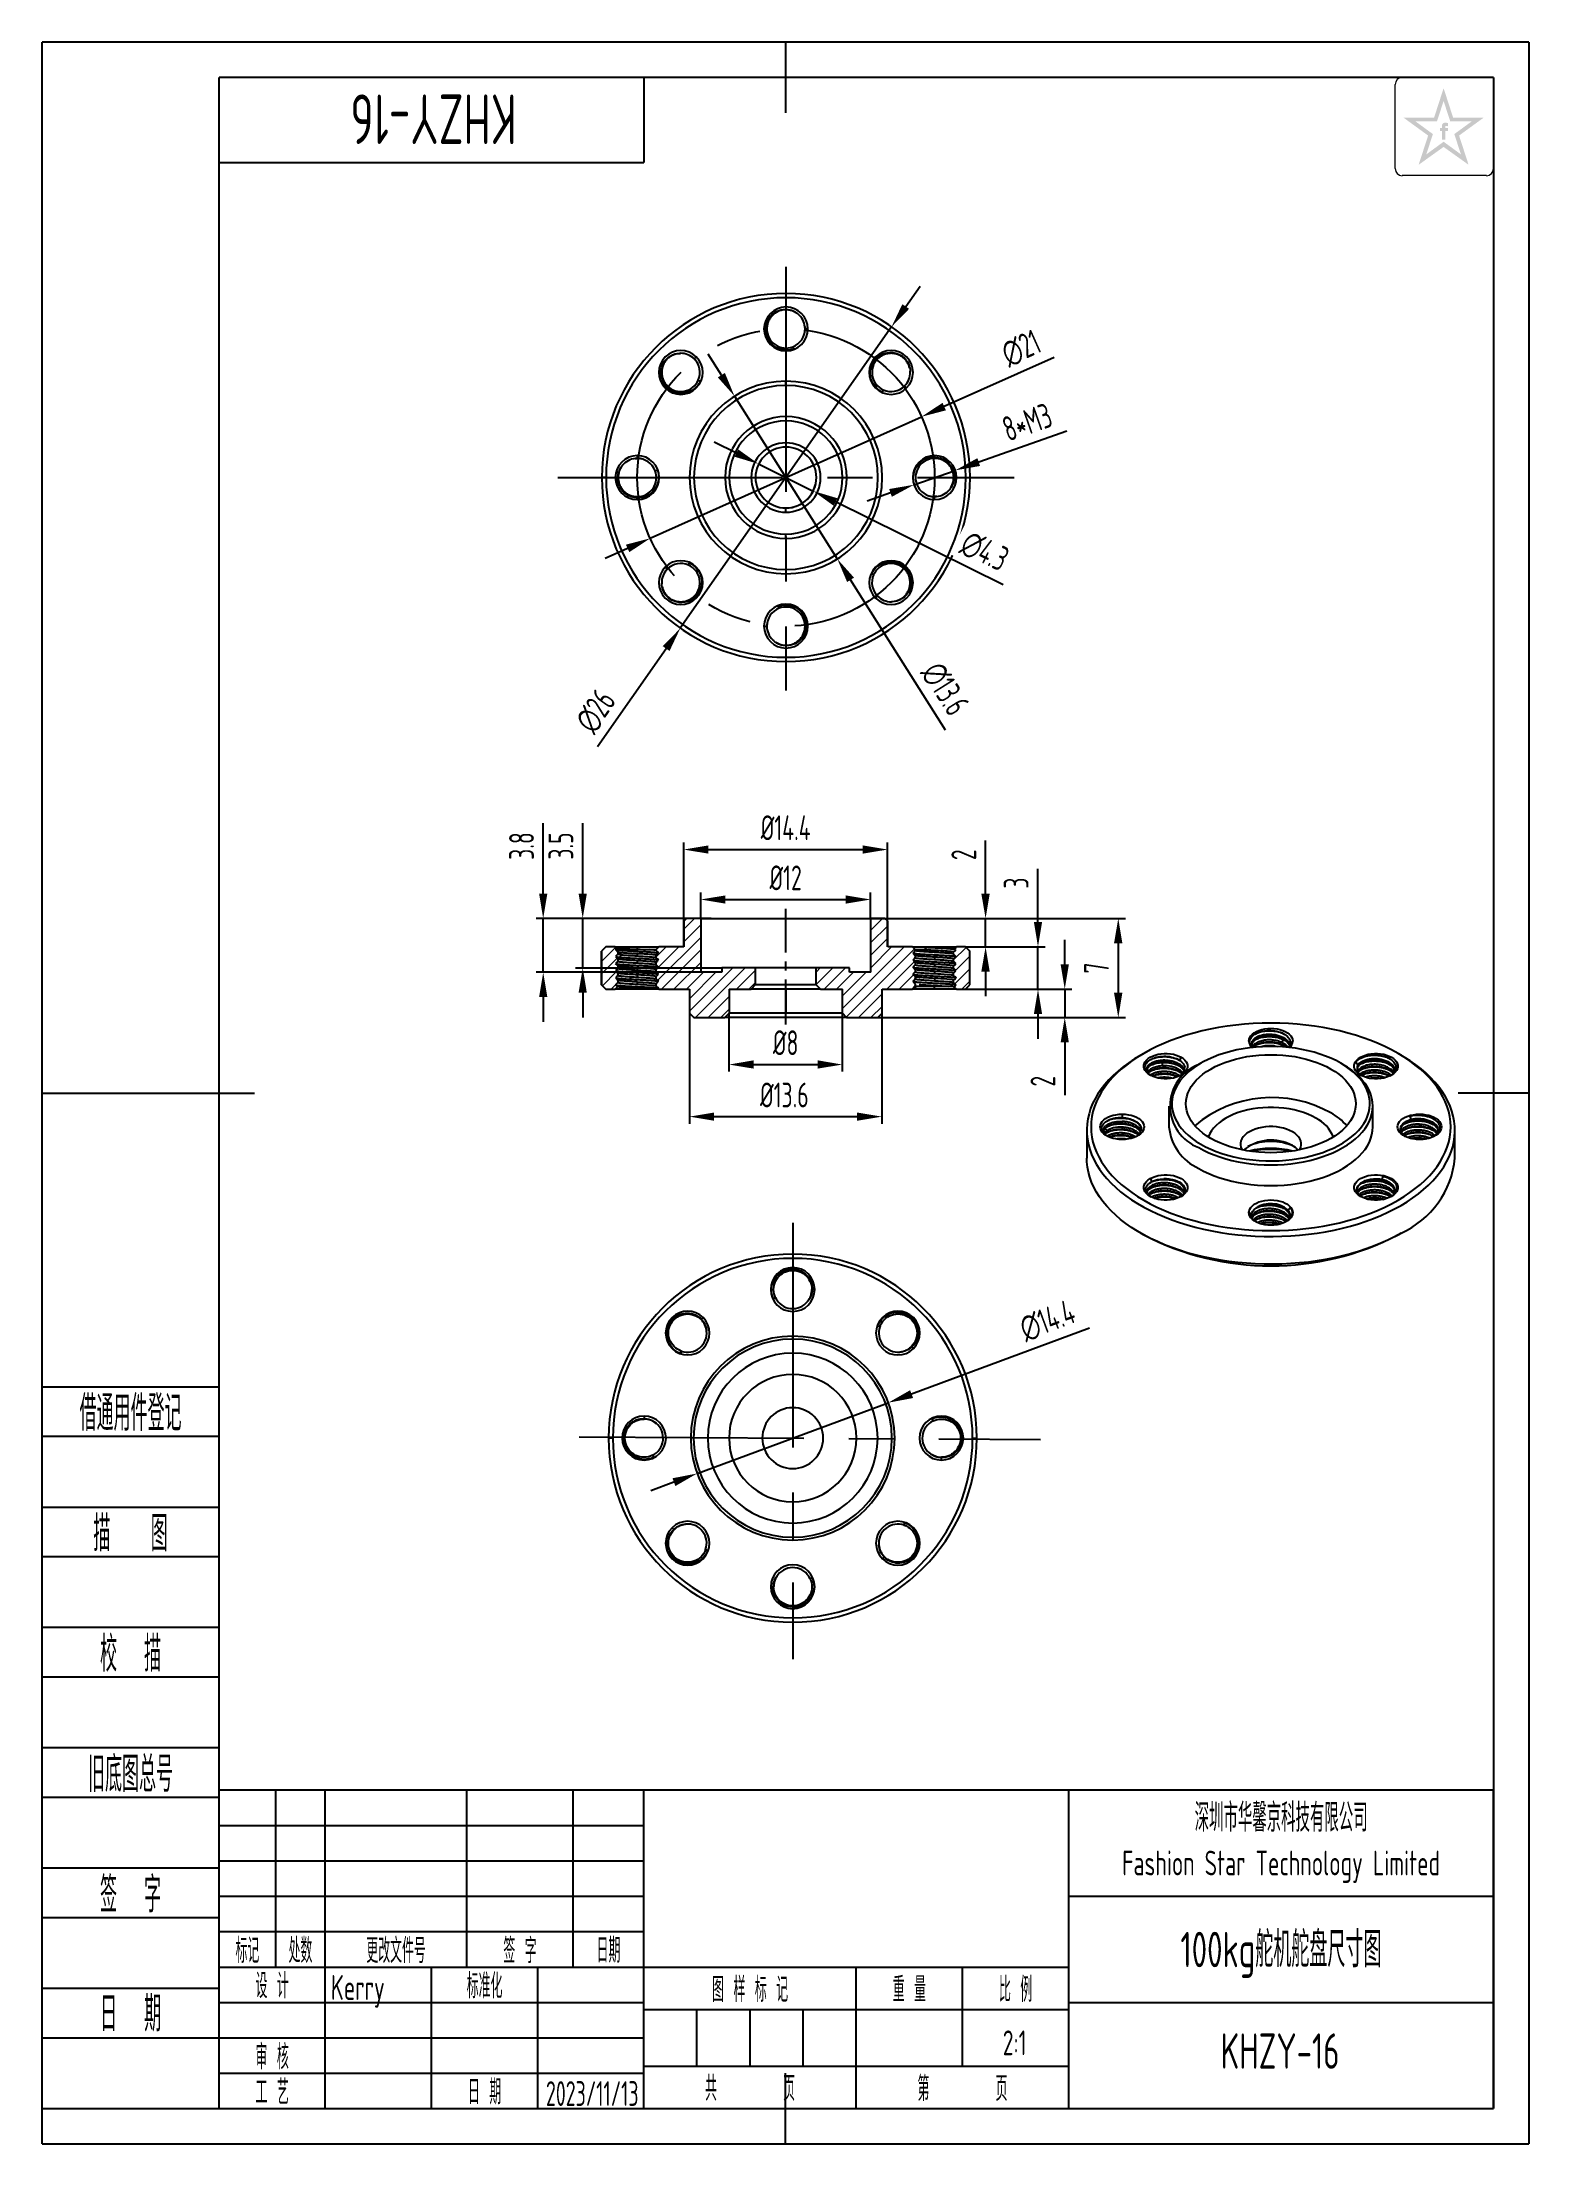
# Model space of a CAD drawing. Header units: inches. Extents: x -12 to 92, y -2 to 146.
import ezdxf
from ezdxf.enums import TextEntityAlignment as Align

# ---------------------------------------------------------------- set-up
doc = ezdxf.new("R2010")
doc.units = ezdxf.units.IN
doc.header["$LTSCALE"] = 0.5
doc.header["$MEASUREMENT"] = 0
doc.linetypes.add('CENTER', pattern=[50.8, 31.75, -6.35, 6.35, -6.35])
for name, color, linetype in [('1轮廓实线层', 7, 'Continuous'), ('2细线层', 4, 'Continuous'), ('5剖面线层', 2, 'Continuous'), ('6文字层', 3, 'Continuous'), ('7标注层', 4, 'Continuous'), ('中心线', 1, 'CENTER'), ('图框层', 7, 'Continuous')]:
    doc.layers.add(name, color=color, linetype=linetype)
doc.styles.add('PC_TEXTSTYLE', font='ISOCP.SHX', dxfattribs={"width": 0.707, "bigfont": 'GBCBIG.SHX'})
doc.styles.add('PC_TEXTSTYLE4', font='ISOCP.SHX', dxfattribs={"width": 0.707, "bigfont": 'GBCBIG.SHX'})
doc.dimstyles.new('GB_LINEAR', dxfattribs={"dimtxt": 3.5, "dimasz": 3.5, "dimexe": 1, "dimexo": 0, "dimgap": 1.5, "dimtad": 1, "dimdsep": 46, "dimtxsty": 'PC_TEXTSTYLE', "dimcen": 0, "dimclrd": 256, "dimclrt": 3, "dimadec": 0, "dimazin": 2, "dimtp": 0.1, "dimtm": 0.1, "dimtfac": 0.71, "dimtdec": 3, "dimtmove": 0, "dimatfit": 3, "dimfxl": 1, "dimtfill": 1, "dimarcsym": 0})
pattern_1 = [(45, (-136.1419, 0.09334), (-0.4419417, 0.4419417), [])]

msp = doc.modelspace()

# ---------------------------------------------------------------- texts
at = {"layer": '6文字层', "insert": (75, 18.75), "char_height": 1.75, "width": 30, "attachment_point": 5, "style": 'PC_TEXTSTYLE4'}
msp.add_mtext('{\\H1.142857x;深圳市华馨京科技有限公司}\\P\\pxsm1,qc;Fashion Star Technology Limited', dxfattribs=at)

# ---------------------------------------------------------------- blocks, each defined once
blk = doc.blocks.new('*D1')
at = {"layer": '7标注层', "lineweight": -2}
for p, q in [((61.47, 55.13), (48.9, 50.48)), ((33.76, 44.87), (47.26, 49.87)), ((32.12, 44.26), (30.48, 43.65))]:
    blk.add_line(p, q, dxfattribs=at)
at = {"layer": '7标注层'}
for points in [[(48.8, 50.75), (49.01, 50.2), (47.26, 49.87)], [(32.22, 43.98), (32.02, 44.53), (33.76, 44.87)]]:
    blk.add_solid(points, dxfattribs=at)
at = {"layer": 'Defpoints', "color": 0}
for p in [(47.26, 49.87), (33.76, 44.87)]:
    blk.add_point(p, dxfattribs=at)
at = {"layer": '7标注层', "color": 3, "insert": (58.5, 55.67), "char_height": 1.75, "attachment_point": 5, "rotation": 20.3281, "style": 'PC_TEXTSTYLE', "bg_fill": 3, "box_fill_scale": 1.25, "bg_fill_color": 257, "bg_fill_transparency": 0}
blk.add_mtext('∅14.4', dxfattribs=at)
blk = doc.blocks.new('*D2')
at = {"layer": '7标注层', "lineweight": -2}
for p, q in [((58.97, 123.72), (51.21, 120.24)), ((30.45, 110.94), (49.61, 119.53)), ((28.85, 110.22), (27.26, 109.51))]:
    blk.add_line(p, q, dxfattribs=at)
at = {"layer": '7标注层'}
for points in [[(51.09, 120.51), (51.33, 119.98), (49.61, 119.53)], [(28.97, 109.96), (28.73, 110.49), (30.45, 110.94)]]:
    blk.add_solid(points, dxfattribs=at)
at = {"layer": 'Defpoints', "color": 0}
for p in [(49.61, 119.53), (30.45, 110.94)]:
    blk.add_point(p, dxfattribs=at)
at = {"layer": '7标注层', "color": 3, "insert": (56.64, 124.36), "char_height": 1.75, "attachment_point": 5, "rotation": 24.1444, "style": 'PC_TEXTSTYLE', "bg_fill": 3, "box_fill_scale": 1.25, "bg_fill_color": 257, "bg_fill_transparency": 0}
blk.add_mtext('∅21', dxfattribs=at)
blk = doc.blocks.new('*D3')
at = {"layer": '7标注层', "lineweight": -2}
for p, q in [((59.87, 118.5), (53.65, 116.32)), ((49.07, 114.72), (51.99, 115.74)), ((47.42, 114.14), (45.76, 113.57))]:
    blk.add_line(p, q, dxfattribs=at)
at = {"layer": '7标注层'}
for points in [[(53.55, 116.6), (53.74, 116.05), (51.99, 115.74)], [(47.51, 113.87), (47.32, 114.42), (49.07, 114.72)]]:
    blk.add_solid(points, dxfattribs=at)
at = {"layer": 'Defpoints', "color": 0}
for p in [(49.07, 114.72), (51.99, 115.74)]:
    blk.add_point(p, dxfattribs=at)
at = {"layer": '7标注层', "color": 3, "insert": (57.07, 119.15), "char_height": 1.75, "attachment_point": 5, "rotation": 19.2792, "style": 'PC_TEXTSTYLE', "bg_fill": 3, "box_fill_scale": 1.25, "bg_fill_color": 257, "bg_fill_transparency": 0}
blk.add_mtext('8*M3', dxfattribs=at)
blk = doc.blocks.new('*D4')
at = {"layer": '7标注层', "lineweight": -2}
for p, q in [((48.49, 127.31), (49.5, 128.75)), ((47.49, 125.88), (32.57, 104.58)), ((26.72, 96.22), (31.57, 103.15))]:
    blk.add_line(p, q, dxfattribs=at)
at = {"layer": '7标注层'}
for points in [[(48.25, 127.48), (48.73, 127.15), (47.49, 125.88)], [(31.81, 102.98), (31.33, 103.32), (32.57, 104.58)]]:
    blk.add_solid(points, dxfattribs=at)
at = {"layer": 'Defpoints', "color": 0}
for p in [(47.49, 125.88), (32.57, 104.58)]:
    blk.add_point(p, dxfattribs=at)
at = {"layer": '7标注层', "color": 3, "insert": (26.6, 98.73), "char_height": 1.75, "attachment_point": 5, "rotation": 54.9961, "style": 'PC_TEXTSTYLE', "bg_fill": 3, "box_fill_scale": 1.25, "bg_fill_color": 257, "bg_fill_transparency": 0}
blk.add_mtext('∅26', dxfattribs=at)
blk = doc.blocks.new('*D5')
at = {"layer": '7标注层', "lineweight": -2}
for p, q in [((36.53, 116.96), (34.97, 117.74)), ((38.1, 116.19), (41.96, 114.28)), ((55.38, 107.65), (43.53, 113.51))]:
    blk.add_line(p, q, dxfattribs=at)
at = {"layer": '7标注层', "color": 0, "lineweight": -2}
blk.add_arc((40.03, 115.23), 2.15, 270, 347.0696, dxfattribs=at)
at = {"layer": '7标注层'}
for points in [[(36.41, 116.7), (36.66, 117.22), (38.1, 116.19)], [(43.66, 113.77), (43.4, 113.24), (41.96, 114.28)]]:
    blk.add_solid(points, dxfattribs=at)
at = {"layer": 'Defpoints', "color": 0}
for p in [(38.1, 116.19), (41.96, 114.28)]:
    blk.add_point(p, dxfattribs=at)
at = {"layer": '7标注层', "color": 3, "insert": (54.06, 110.02), "char_height": 1.75, "attachment_point": 5, "rotation": 333.7148, "style": 'PC_TEXTSTYLE', "bg_fill": 3, "box_fill_scale": 1.25, "bg_fill_color": 257, "bg_fill_transparency": 0}
blk.add_mtext('∅4.3', dxfattribs=at)
blk = doc.blocks.new('*D6')
at = {"layer": '7标注层', "lineweight": -2}
for p, q in [((35.47, 122.46), (34.54, 123.94)), ((36.4, 120.98), (43.66, 109.48)), ((51.3, 97.38), (44.59, 108))]:
    blk.add_line(p, q, dxfattribs=at)
at = {"layer": '7标注层'}
for points in [[(35.22, 122.31), (35.72, 122.62), (36.4, 120.98)], [(44.84, 108.16), (44.35, 107.85), (43.66, 109.48)]]:
    blk.add_solid(points, dxfattribs=at)
at = {"layer": 'Defpoints', "color": 0}
for p in [(36.4, 120.98), (43.66, 109.48)]:
    blk.add_point(p, dxfattribs=at)
at = {"layer": '7标注层', "color": 3, "insert": (51.27, 100.3), "char_height": 1.75, "attachment_point": 5, "rotation": 302.2481, "style": 'PC_TEXTSTYLE', "bg_fill": 3, "box_fill_scale": 1.25, "bg_fill_color": 257, "bg_fill_transparency": 0}
blk.add_mtext('∅13.6', dxfattribs=at)
blk = doc.blocks.new('*D7')
at = {"layer": '7标注层', "color": 0, "lineweight": -2}
for p, q in [((32.81, 82.08), (32.81, 89.45)), ((47.21, 82.08), (47.21, 89.45))]:
    blk.add_line(p, q, dxfattribs=at)
at = {"layer": '7标注层', "lineweight": -2}
blk.add_line((34.56, 88.95), (45.46, 88.95), dxfattribs=at)
at = {"layer": '7标注层'}
for points in [[(34.56, 89.24), (34.56, 88.66), (32.81, 88.95)], [(45.46, 88.66), (45.46, 89.24), (47.21, 88.95)]]:
    blk.add_solid(points, dxfattribs=at)
at = {"layer": 'Defpoints', "color": 0}
for p in [(47.21, 88.95), (32.81, 82.08), (47.21, 82.08)]:
    blk.add_point(p, dxfattribs=at)
at = {"layer": '7标注层', "color": 3, "insert": (40.01, 90.49), "char_height": 1.75, "attachment_point": 5, "style": 'PC_TEXTSTYLE', "bg_fill": 3, "box_fill_scale": 1.25, "bg_fill_color": 257, "bg_fill_transparency": 0}
blk.add_mtext('%%c14.4', dxfattribs=at)
blk = doc.blocks.new('*D8')
at = {"layer": '7标注层', "color": 0, "lineweight": -2}
for p, q in [((33.21, 78.23), (33.21, 69.58)), ((46.81, 78.23), (46.81, 69.58))]:
    blk.add_line(p, q, dxfattribs=at)
at = {"layer": '7标注层', "lineweight": -2}
blk.add_line((34.96, 70.08), (45.06, 70.08), dxfattribs=at)
at = {"layer": '7标注层'}
for points in [[(34.96, 70.37), (34.96, 69.79), (33.21, 70.08)], [(45.06, 69.79), (45.06, 70.37), (46.81, 70.08)]]:
    blk.add_solid(points, dxfattribs=at)
at = {"layer": 'Defpoints', "color": 0}
for p in [(33.21, 78.23), (46.81, 78.23), (46.81, 70.08)]:
    blk.add_point(p, dxfattribs=at)
at = {"layer": '7标注层', "color": 3, "insert": (39.92, 71.61), "char_height": 1.75, "attachment_point": 5, "style": 'PC_TEXTSTYLE', "bg_fill": 3, "box_fill_scale": 1.25, "bg_fill_color": 257, "bg_fill_transparency": 0}
blk.add_mtext('%%c13.6', dxfattribs=at)
blk = doc.blocks.new('*D9')
at = {"layer": '7标注层', "color": 0, "lineweight": -2}
for p, q in [((36.01, 77.38), (36.01, 73.26)), ((44.01, 77.38), (44.01, 73.26))]:
    blk.add_line(p, q, dxfattribs=at)
at = {"layer": '7标注层', "lineweight": -2}
blk.add_line((37.76, 73.76), (42.26, 73.76), dxfattribs=at)
at = {"layer": '7标注层'}
for points in [[(37.76, 74.06), (37.76, 73.47), (36.01, 73.76)], [(42.26, 73.47), (42.26, 74.06), (44.01, 73.76)]]:
    blk.add_solid(points, dxfattribs=at)
at = {"layer": 'Defpoints', "color": 0}
for p in [(36.01, 77.38), (44.01, 77.38), (44.01, 73.76)]:
    blk.add_point(p, dxfattribs=at)
at = {"layer": '7标注层', "color": 3, "insert": (40.01, 75.3), "char_height": 1.75, "attachment_point": 5, "style": 'PC_TEXTSTYLE', "bg_fill": 3, "box_fill_scale": 1.25, "bg_fill_color": 257, "bg_fill_transparency": 0}
blk.add_mtext('%%c8', dxfattribs=at)
blk = doc.blocks.new('*D10')
at = {"layer": '7标注层', "lineweight": -2}
for p, q in [((54.13, 85.83), (54.13, 89.58)), ((54.13, 82.08), (54.13, 84.08)), ((54.13, 80.33), (54.13, 78.58))]:
    blk.add_line(p, q, dxfattribs=at)
at = {"layer": '7标注层', "color": 0, "lineweight": -2}
for p, q in [((46.01, 84.08), (54.63, 84.08)), ((52.71, 82.08), (54.63, 82.08))]:
    blk.add_line(p, q, dxfattribs=at)
at = {"layer": '7标注层'}
for points in [[(53.83, 85.83), (54.42, 85.83), (54.13, 84.08)], [(54.42, 80.33), (53.83, 80.33), (54.13, 82.08)]]:
    blk.add_solid(points, dxfattribs=at)
at = {"layer": 'Defpoints', "color": 0}
for p in [(46.01, 84.08), (54.13, 84.08), (52.71, 82.08)]:
    blk.add_point(p, dxfattribs=at)
at = {"layer": '7标注层', "color": 3, "insert": (52.59, 88.58), "char_height": 1.75, "attachment_point": 5, "rotation": 90, "style": 'PC_TEXTSTYLE', "bg_fill": 3, "box_fill_scale": 1.25, "bg_fill_color": 257, "bg_fill_transparency": 0}
blk.add_mtext('2', dxfattribs=at)
blk = doc.blocks.new('*D11')
at = {"layer": '7标注层', "lineweight": -2}
for p, q in [((57.83, 83.83), (57.83, 87.58)), ((57.83, 79.08), (57.83, 82.08)), ((57.83, 77.33), (57.83, 75.58))]:
    blk.add_line(p, q, dxfattribs=at)
at = {"layer": '7标注层', "color": 0, "lineweight": -2}
for p, q in [((52.71, 82.08), (58.33, 82.08)), ((52.71, 79.08), (58.33, 79.08))]:
    blk.add_line(p, q, dxfattribs=at)
at = {"layer": '7标注层'}
for points in [[(57.54, 83.83), (58.12, 83.83), (57.83, 82.08)], [(58.12, 77.33), (57.54, 77.33), (57.83, 79.08)]]:
    blk.add_solid(points, dxfattribs=at)
at = {"layer": 'Defpoints', "color": 0}
for p in [(52.71, 82.08), (57.83, 82.08), (52.71, 79.08)]:
    blk.add_point(p, dxfattribs=at)
at = {"layer": '7标注层', "color": 3, "insert": (56.29, 86.58), "char_height": 1.75, "attachment_point": 5, "rotation": 90, "style": 'PC_TEXTSTYLE', "bg_fill": 3, "box_fill_scale": 1.25, "bg_fill_color": 257, "bg_fill_transparency": 0}
blk.add_mtext('3', dxfattribs=at)
blk = doc.blocks.new('*D12')
at = {"layer": '7标注层', "color": 0, "lineweight": -2}
for p, q in [((46.01, 84.08), (64, 84.08)), ((46.51, 77.08), (64, 77.08))]:
    blk.add_line(p, q, dxfattribs=at)
at = {"layer": '7标注层', "lineweight": -2}
blk.add_line((63.5, 82.33), (63.5, 78.83), dxfattribs=at)
at = {"layer": '7标注层'}
for points in [[(63.79, 82.33), (63.2, 82.33), (63.5, 84.08)], [(63.2, 78.83), (63.79, 78.83), (63.5, 77.08)]]:
    blk.add_solid(points, dxfattribs=at)
at = {"layer": 'Defpoints', "color": 0}
for p in [(46.01, 84.08), (46.51, 77.08), (63.5, 77.08)]:
    blk.add_point(p, dxfattribs=at)
at = {"layer": '7标注层', "color": 3, "insert": (61.96, 80.58), "char_height": 1.75, "attachment_point": 5, "rotation": 90, "style": 'PC_TEXTSTYLE', "bg_fill": 3, "box_fill_scale": 1.25, "bg_fill_color": 257, "bg_fill_transparency": 0}
blk.add_mtext('7', dxfattribs=at)
blk = doc.blocks.new('*D13')
at = {"layer": '7标注层', "lineweight": -2}
for p, q in [((59.72, 80.83), (59.72, 82.58)), ((59.72, 79.08), (59.72, 77.08)), ((59.72, 75.33), (59.72, 71.59))]:
    blk.add_line(p, q, dxfattribs=at)
at = {"layer": '7标注层', "color": 0, "lineweight": -2}
for p, q in [((52.71, 79.08), (60.22, 79.08)), ((46.51, 77.08), (60.22, 77.08))]:
    blk.add_line(p, q, dxfattribs=at)
at = {"layer": '7标注层'}
for points in [[(59.43, 80.83), (60.01, 80.83), (59.72, 79.08)], [(60.01, 75.33), (59.43, 75.33), (59.72, 77.08)]]:
    blk.add_solid(points, dxfattribs=at)
at = {"layer": 'Defpoints', "color": 0}
for p in [(52.71, 79.08), (46.51, 77.08), (59.72, 77.08)]:
    blk.add_point(p, dxfattribs=at)
at = {"layer": '7标注层', "color": 3, "insert": (58.18, 72.58), "char_height": 1.75, "attachment_point": 5, "rotation": 90, "style": 'PC_TEXTSTYLE', "bg_fill": 3, "box_fill_scale": 1.25, "bg_fill_color": 257, "bg_fill_transparency": 0}
blk.add_mtext('2', dxfattribs=at)
blk = doc.blocks.new('*D14')
at = {"layer": '7标注层', "lineweight": -2}
for p, q in [((25.68, 85.83), (25.68, 90.81)), ((25.68, 80.58), (25.68, 84.08)), ((25.68, 78.83), (25.68, 77.08))]:
    blk.add_line(p, q, dxfattribs=at)
at = {"layer": '7标注层', "color": 0, "lineweight": -2}
for p, q in [((34.01, 84.08), (25.18, 84.08)), ((35.51, 80.58), (25.18, 80.58))]:
    blk.add_line(p, q, dxfattribs=at)
at = {"layer": '7标注层'}
for points in [[(25.39, 85.83), (25.97, 85.83), (25.68, 84.08)], [(25.97, 78.83), (25.39, 78.83), (25.68, 80.58)]]:
    blk.add_solid(points, dxfattribs=at)
at = {"layer": 'Defpoints', "color": 0}
for p in [(25.68, 84.08), (34.01, 84.08), (35.51, 80.58)]:
    blk.add_point(p, dxfattribs=at)
at = {"layer": '7标注层', "color": 3, "insert": (24.14, 89.2), "char_height": 1.75, "attachment_point": 5, "rotation": 90, "style": 'PC_TEXTSTYLE', "bg_fill": 3, "box_fill_scale": 1.25, "bg_fill_color": 257, "bg_fill_transparency": 0}
blk.add_mtext('3.5', dxfattribs=at)
blk = doc.blocks.new('*D15')
at = {"layer": '7标注层', "lineweight": -2}
for p, q in [((22.89, 85.83), (22.89, 90.81)), ((22.89, 80.28), (22.89, 84.08)), ((22.89, 78.53), (22.89, 76.78))]:
    blk.add_line(p, q, dxfattribs=at)
at = {"layer": '7标注层', "color": 0, "lineweight": -2}
for p, q in [((34.76, 84.08), (22.39, 84.08)), ((34.76, 80.28), (22.39, 80.28))]:
    blk.add_line(p, q, dxfattribs=at)
at = {"layer": '7标注层'}
for points in [[(22.6, 85.83), (23.18, 85.83), (22.89, 84.08)], [(23.18, 78.53), (22.6, 78.53), (22.89, 80.28)]]:
    blk.add_solid(points, dxfattribs=at)
at = {"layer": 'Defpoints', "color": 0}
for p in [(22.89, 84.08), (34.76, 84.08), (34.76, 80.28)]:
    blk.add_point(p, dxfattribs=at)
at = {"layer": '7标注层', "color": 3, "insert": (21.36, 89.2), "char_height": 1.75, "attachment_point": 5, "rotation": 90, "style": 'PC_TEXTSTYLE', "bg_fill": 3, "box_fill_scale": 1.25, "bg_fill_color": 257, "bg_fill_transparency": 0}
blk.add_mtext('3.8', dxfattribs=at)
blk = doc.blocks.new('*D16')
at = {"layer": '7标注层', "color": 0, "lineweight": -2}
for p, q in [((34.01, 84.08), (34.01, 85.92)), ((46.01, 84.08), (46.01, 85.92))]:
    blk.add_line(p, q, dxfattribs=at)
at = {"layer": '7标注层', "lineweight": -2}
blk.add_line((35.76, 85.42), (44.26, 85.42), dxfattribs=at)
at = {"layer": '7标注层'}
for points in [[(35.76, 85.71), (35.76, 85.13), (34.01, 85.42)], [(44.26, 85.13), (44.26, 85.71), (46.01, 85.42)]]:
    blk.add_solid(points, dxfattribs=at)
at = {"layer": 'Defpoints', "color": 0}
for p in [(46.01, 85.42), (34.01, 84.08), (46.01, 84.08)]:
    blk.add_point(p, dxfattribs=at)
at = {"layer": '7标注层', "color": 3, "insert": (40.01, 86.95), "char_height": 1.75, "attachment_point": 5, "style": 'PC_TEXTSTYLE', "bg_fill": 3, "box_fill_scale": 1.25, "bg_fill_color": 257, "bg_fill_transparency": 0}
blk.add_mtext('%%c12', dxfattribs=at)
blk = doc.blocks.new('ZwmFrameMain_A4^_^无分区图框^_^portrait')
at = {"layer": '1轮廓实线层'}
for p, q in [((80, 292), (80, 282)), ((0, 0), (0, 287)), ((180, 287), (0, 287)), ((180, 287), (180, 0)), ((-25, 143.5), (5, 143.5)), ((185, 143.5), (175, 143.5)), ((80, -5), (80, 5)), ((0, 0), (180, 0))]:
    blk.add_line(p, q, dxfattribs=at)
at = {"layer": '2细线层'}
for p, q in [((-25, -5), (-25, 292)), ((185, 292), (-25, 292)), ((185, 292), (185, -5)), ((-25, -5), (185, -5))]:
    blk.add_line(p, q, dxfattribs=at)
blk = doc.blocks.new('ZwmFrameMain_标题栏1')
at = {"layer": '1轮廓实线层'}
for p, q in [((-180, 0), (-180, 45)), ((0, 45), (-180, 45)), ((-172, 20), (-172, 45)), ((-165, 20), (-165, 45)), ((-145, 20), (-145, 45)), ((-130, 20), (-130, 45)), ((-120, 0), (-120, 45)), ((0, 0), (0, 45)), ((-60, 30), (0, 30)), ((-180, 20), (-60, 20)), ((-165, 0), (-165, 20)), ((-150, 0), (-150, 20)), ((-135, 0), (-135, 20)), ((-60, 15), (0, 15)), ((-180, 0), (0, 0))]:
    blk.add_line(p, q, dxfattribs=at)
at = {"layer": '1轮廓实线层', "color": 7}
for p, q in [((-60, 0), (-60, 45)), ((-180, 25), (-120, 25))]:
    blk.add_line(p, q, dxfattribs=at)
at = {"layer": '2细线层'}
for p, q in [((-180, 40), (-120, 40)), ((-180, 35), (-120, 35)), ((-180, 30), (-120, 30)), ((-90, 0), (-90, 20)), ((-75, 6), (-75, 20)), ((-180, 15), (-120, 15)), ((-120, 14), (-60, 14)), ((-112.5, 6), (-112.5, 14)), ((-105, 6), (-105, 14)), ((-97.5, 6), (-97.5, 14)), ((-180, 10), (-120, 10)), ((-120, 6), (-60, 6)), ((-180, 5), (-120, 5))]:
    blk.add_line(p, q, dxfattribs=at)
at = {"layer": '6文字层', "style": 'PC_TEXTSTYLE', "width": 0.667}
for s, p in [('标记', (-176, 22.5)), ('处数', (-168.5, 22.5)), (' 更改文件号 ', (-155, 22.5)), (' 签 字 ', (-137.5, 22.5)), (' 日期 ', (-125, 22.5)), (' 设 计 ', (-172.5, 17.51)), (' 标准化 ', (-142.5, 17.51)), (' 图 样 标 记 ', (-105, 17)), (' 重 量 ', (-82.5, 17)), (' 比 例 ', (-67.5, 17)), (' 审 核 ', (-172.5, 7.5)), (' 工 艺 ', (-172.5, 2.5)), (' 日 期 ', (-142.5, 2.5)), ('共       页', (-105, 3)), ('第       页', (-75, 3))]:
    blk.add_text(s, height=3.5, dxfattribs=at).set_placement(p, align=Align.MIDDLE)
at = {"layer": '6文字层', "style": 'PC_TEXTSTYLE', "flags": 8}
for tag, height, width, p, p2 in [('企业名称', 5, 3.445461, (-54.29, 34.82), (-5.27, 34.82)), ('产品名称或材料标记', 7, 1.034456, (-113.46, 28.64), (-66.42, 28.64)), ('图样名称', 5, 3.480264, (-54.79, 19.98), (-5.27, 19.98)), ('标准化', 3.5, 1.756036, (-133.83, 15.37), (-120.75, 15.37)), ('审核', 3.5, 2.723972, (-163.99, 5.37), (-150.63, 5.37)), ('重量', 3.5, 2.448074, (-88.46, 7.54), (-76.55, 7.54)), ('比例', 3.5, 2.367734, (-73.35, 7.54), (-61.93, 7.54)), ('图样代号', 5, 3.489916, (-54.79, 5.63), (-5.52, 5.63)), ('工艺', 3.5, 2.851598, (-164.21, 0.37), (-150.89, 0.37)), ('日期', 3.5, 2.733185, (-133.83, 0.37), (-120.75, 0.37)), ('共几页', 3.5, 0.953151, (-108.58, 1.48), (-101.56, 1.48))]:
    blk.add_attdef(tag, text='', height=height, dxfattribs=dict(at, width=width)).set_placement(p, p2, align=Align.FIT)
at = {"layer": '6文字层', "style": 'PC_TEXTSTYLE', "width": 9.901758, "flags": 8}
blk.add_attdef('设计', text='', height=3.5, rotation=359.5768, dxfattribs=at).set_placement((-164.23, 15.37), (-150.37, 15.27), align=Align.FIT)
at = {"layer": '6文字层', "color": 3, "style": 'PC_TEXTSTYLE', "width": 0.96618, "flags": 8}
blk.add_attdef('第几页', text='', height=3.5, dxfattribs=at).set_placement((-78.29, 1.5), (-71.16, 1.5), align=Align.FIT)
at = {"layer": '6文字层', "color": 0, "style": 'PC_TEXTSTYLE', "width": 0.715273, "flags": 8}
blk.add_attdef('图纸张数', text='', height=3.5, dxfattribs=at).set_placement((-2.66, -3.87), (4.46, -3.87), align=Align.FIT)
blk = doc.blocks.new('ZwmFrameMain_图样代号')
at = {"layer": '2细线层', "linetype": 'Continuous'}
for p in [(60, 0), (0, -12)]:
    blk.add_line(p, (60, -12), dxfattribs=at)
at = {"layer": '6文字层', "style": 'PC_TEXTSTYLE', "width": 2.827942}
blk.add_attdef('图样代号', text='', height=7, rotation=180, dxfattribs=at).set_placement((58.24, -2.4), (2.35, -2.4), align=Align.FIT)
blk = doc.blocks.new('ZwmFrameMain_附加栏')
at = {"layer": '2细线层'}
for p, q in [((-25, 102), (0, 102)), ((-25, 95), (0, 95)), ((-25, 85), (0, 85)), ((-25, 78), (0, 78)), ((-25, 68), (0, 68)), ((-25, 61), (0, 61)), ((-25, 51), (0, 51)), ((-25, 44), (0, 44)), ((-25, 34), (0, 34)), ((-25, 27), (0, 27)), ((-25, 17), (0, 17)), ((-25, 10), (0, 10)), ((-25, 0), (0, 0))]:
    blk.add_line(p, q, dxfattribs=at)
at = {"layer": '6文字层', "color": 3, "style": 'PC_TEXTSTYLE'}
for s, width, p in [('借通用件登记', 0.667, (-12.5, 98.5)), ('描   图', 0.6667, (-12.5, 81.5)), ('校  描', 0.667, (-12.5, 64.5)), ('旧底图总号', 0.667, (-12.5, 47.5)), ('签  字', 0.667, (-12.5, 30.5)), ('日  期', 0.667, (-12.49, 13.6))]:
    blk.add_text(s, height=5, dxfattribs=dict(at, width=width)).set_placement(p, align=Align.MIDDLE)
at = {"layer": '6文字层', "style": 'PC_TEXTSTYLE'}
for tag, width, p, p2 in [('借通用件登记', 0.671328, (-23.44, 86.36), (-1.25, 86.36)), ('描图', 2.120922, (-23.44, 69.36), (-1.25, 69.36)), ('校图', 2.149976, (-23.75, 52.06), (-1.25, 52.06)), ('旧底图总号', 0.761452, (-22.84, 35.67), (-1.86, 35.67)), ('签字', 2.026939, (-23.14, 18.37), (-1.56, 18.37)), ('日期', 1.89999, (-22.84, 1.37), (-2.17, 1.37))]:
    blk.add_attdef(tag, text='', height=5, dxfattribs=dict(at, width=width)).set_placement(p, p2, align=Align.FIT)

# ---------------------------------------------------------------- hatches: boundary and pattern name
at = {"layer": '5剖面线层', "linetype": 'Continuous', "lineweight": 18}
h = msp.add_hatch(dxfattribs=at)
h.set_pattern_fill('ANSI31', color=256, scale=5, style=0)
h.set_pattern_definition(pattern_1)
edge = h.paths.add_edge_path(flags=0)
edge.add_spline(control_points=[(31.034, 79.64), (30.997, 79.602), (30.96, 79.565), (30.923, 79.528), (30.903, 79.508), (30.884, 79.489), (30.864, 79.469)], knot_values=[0.0000014, 0.0000014, 0.0000014, 0.0000014, 0.0001589, 0.0001589, 0.0001589, 0.0002422, 0.0002422, 0.0002422, 0.0002422], weights=[1, 1, 1, 1, 1, 1, 1], degree=3, periodic=0)
edge.add_line((30.864, 79.469), (30.864, 79.309))
edge.add_spline(control_points=[(30.864, 79.309), (30.901, 79.272), (30.938, 79.235), (30.975, 79.198), (30.995, 79.178), (31.015, 79.159), (31.034, 79.139)], knot_values=[0.0000016, 0.0000016, 0.0000016, 0.0000016, 0.0001586, 0.0001586, 0.0001586, 0.0002419, 0.0002419, 0.0002419, 0.0002419], weights=[1, 1, 1, 1, 1, 1, 1], degree=3, periodic=0)
edge.add_spline(control_points=[(31.034, 79.139), (31.03, 79.135), (31.025, 79.13), (31.021, 79.126)], knot_values=[0.0000014, 0.0000014, 0.0000014, 0.0000014, 0.0000206, 0.0000206, 0.0000206, 0.0000206], weights=[1, 1, 1, 1], degree=3, periodic=0)
edge.add_spline(control_points=[(31.021, 79.126), (31.035, 79.111), (31.05, 79.097), (31.064, 79.082)], knot_values=[0.0043018, 0.0043018, 0.0043018, 0.0043018, 0.0043632, 0.0043632, 0.0043632, 0.0043632], weights=[1, 1, 1, 1], degree=3, periodic=0)
edge.add_line((31.064, 79.082), (33.215, 79.082))
edge.add_line((33.215, 79.082), (33.215, 77.382))
edge.add_spline(control_points=[(33.215, 77.382), (33.315, 77.282), (33.415, 77.182), (33.515, 77.082)], knot_values=[0.0096263, 0.0096263, 0.0096263, 0.0096263, 0.0100506, 0.0100506, 0.0100506, 0.0100506], weights=[1, 1, 1, 1], degree=3, periodic=0)
edge.add_line((33.515, 77.082), (35.715, 77.082))
edge.add_spline(control_points=[(35.715, 77.082), (35.815, 77.182), (35.915, 77.282), (36.015, 77.382)], knot_values=[0.0060962, 0.0060962, 0.0060962, 0.0060962, 0.0065205, 0.0065205, 0.0065205, 0.0065205], weights=[1, 1, 1, 1], degree=3, periodic=0)
edge.add_line((36.015, 77.382), (36.015, 79.082))
edge.add_line((36.015, 79.082), (37.565, 79.082))
edge.add_spline(control_points=[(37.565, 79.082), (37.665, 79.182), (37.765, 79.282), (37.865, 79.382)], knot_values=[0.0034911, 0.0034911, 0.0034911, 0.0034911, 0.0039154, 0.0039154, 0.0039154, 0.0039154], weights=[1, 1, 1, 1], degree=3, periodic=0)
edge.add_line((37.865, 79.382), (37.865, 80.582))
edge.add_line((37.865, 80.582), (35.515, 80.582))
edge.add_line((35.515, 80.582), (35.515, 80.282))
edge.add_line((35.515, 80.282), (34.015, 80.282))
edge.add_line((34.015, 80.282), (34.015, 84.082))
edge.add_line((34.015, 84.082), (33.015, 84.082))
edge.add_spline(control_points=[(33.015, 84.082), (32.948, 84.016), (32.882, 83.949), (32.815, 83.882)], knot_values=[0.0200774, 0.0200774, 0.0200774, 0.0200774, 0.0203614, 0.0203614, 0.0203614, 0.0203614], weights=[1, 1, 1, 1], degree=3, periodic=0)
edge.add_line((32.815, 83.882), (32.815, 82.082))
edge.add_line((32.815, 82.082), (31.064, 82.082))
edge.add_spline(control_points=[(31.064, 82.082), (30.998, 82.016), (30.931, 81.949), (30.864, 81.882)], knot_values=[0.0022195, 0.0022195, 0.0022195, 0.0022195, 0.0025024, 0.0025024, 0.0025024, 0.0025024], weights=[1, 1, 1, 1], degree=3, periodic=0)
edge.add_line((30.864, 81.882), (30.864, 81.809))
edge.add_spline(control_points=[(30.864, 81.809), (30.901, 81.772), (30.938, 81.735), (30.975, 81.698), (30.995, 81.679), (31.014, 81.659), (31.034, 81.639)], knot_values=[0.0000015, 0.0000015, 0.0000015, 0.0000015, 0.0001582, 0.0001582, 0.0001582, 0.0002417, 0.0002417, 0.0002417, 0.0002417], weights=[1, 1, 1, 1, 1, 1, 1], degree=3, periodic=0)
edge.add_spline(control_points=[(31.034, 81.639), (30.997, 81.602), (30.96, 81.565), (30.923, 81.528), (30.903, 81.509), (30.884, 81.489), (30.864, 81.469)], knot_values=[0.0000014, 0.0000014, 0.0000014, 0.0000014, 0.0001587, 0.0001587, 0.0001587, 0.0002421, 0.0002421, 0.0002421, 0.0002421], weights=[1, 1, 1, 1, 1, 1, 1], degree=3, periodic=0)
edge.add_line((30.864, 81.469), (30.864, 81.309))
edge.add_spline(control_points=[(30.864, 81.309), (30.901, 81.272), (30.938, 81.235), (30.974, 81.198), (30.994, 81.179), (31.014, 81.159), (31.034, 81.139)], knot_values=[0.0000015, 0.0000015, 0.0000015, 0.0000015, 0.0001581, 0.0001581, 0.0001581, 0.0002421, 0.0002421, 0.0002421, 0.0002421], weights=[1, 1, 1, 1, 1, 1, 1], degree=3, periodic=0)
edge.add_spline(control_points=[(31.034, 81.139), (30.997, 81.103), (30.96, 81.066), (30.923, 81.029), (30.903, 81.009), (30.883, 80.989), (30.864, 80.969)], knot_values=[0.0000015, 0.0000015, 0.0000015, 0.0000015, 0.0001584, 0.0001584, 0.0001584, 0.0002424, 0.0002424, 0.0002424, 0.0002424], weights=[1, 1, 1, 1, 1, 1, 1], degree=3, periodic=0)
edge.add_line((30.864, 80.969), (30.864, 80.809))
edge.add_spline(control_points=[(30.864, 80.809), (30.901, 80.772), (30.937, 80.735), (30.974, 80.698), (30.994, 80.679), (31.014, 80.659), (31.034, 80.639)], knot_values=[0.0000014, 0.0000014, 0.0000014, 0.0000014, 0.0001581, 0.0001581, 0.0001581, 0.0002421, 0.0002421, 0.0002421, 0.0002421], weights=[1, 1, 1, 1, 1, 1, 1], degree=3, periodic=0)
edge.add_spline(control_points=[(31.034, 80.639), (30.997, 80.603), (30.96, 80.566), (30.923, 80.529), (30.903, 80.509), (30.883, 80.489), (30.864, 80.469)], knot_values=[0.0000015, 0.0000015, 0.0000015, 0.0000015, 0.0001584, 0.0001584, 0.0001584, 0.0002424, 0.0002424, 0.0002424, 0.0002424], weights=[1, 1, 1, 1, 1, 1, 1], degree=3, periodic=0)
edge.add_line((30.864, 80.469), (30.864, 80.309))
edge.add_spline(control_points=[(30.864, 80.309), (30.901, 80.272), (30.937, 80.235), (30.974, 80.198), (30.994, 80.179), (31.014, 80.159), (31.034, 80.139)], knot_values=[0.0000015, 0.0000015, 0.0000015, 0.0000015, 0.0001581, 0.0001581, 0.0001581, 0.0002421, 0.0002421, 0.0002421, 0.0002421], weights=[1, 1, 1, 1, 1, 1, 1], degree=3, periodic=0)
edge.add_spline(control_points=[(31.034, 80.139), (30.997, 80.103), (30.96, 80.066), (30.923, 80.029), (30.903, 80.009), (30.883, 79.989), (30.864, 79.969)], knot_values=[0.0000014, 0.0000014, 0.0000014, 0.0000014, 0.0001584, 0.0001584, 0.0001584, 0.0002424, 0.0002424, 0.0002424, 0.0002424], weights=[1, 1, 1, 1, 1, 1, 1], degree=3, periodic=0)
edge.add_line((30.864, 79.969), (30.864, 79.809))
edge.add_spline(control_points=[(30.864, 79.809), (30.901, 79.772), (30.938, 79.735), (30.975, 79.698), (30.995, 79.678), (31.015, 79.659), (31.034, 79.639)], knot_values=[0.0000015, 0.0000015, 0.0000015, 0.0000015, 0.0001585, 0.0001585, 0.0001585, 0.0002419, 0.0002419, 0.0002419, 0.0002419], weights=[1, 1, 1, 1, 1, 1, 1], degree=3, periodic=0)
h = msp.add_hatch(dxfattribs=at)
h.set_pattern_fill('ANSI31', color=256, scale=5, style=0)
h.set_pattern_definition(pattern_1)
edge = h.paths.add_edge_path(flags=0)
edge.add_spline(control_points=[(46.515, 77.082), (46.615, 77.182), (46.715, 77.282), (46.815, 77.382)], knot_values=[0.0188246, 0.0188246, 0.0188246, 0.0188246, 0.0192513, 0.0192513, 0.0192513, 0.0192513], weights=[1, 1, 1, 1], degree=3, periodic=0)
edge.add_line((46.815, 77.382), (46.815, 79.082))
edge.add_line((46.815, 79.082), (48.965, 79.082))
edge.add_spline(control_points=[(48.965, 79.082), (48.98, 79.097), (48.996, 79.113), (49.011, 79.128)], knot_values=[0.002218, 0.002218, 0.002218, 0.002218, 0.0022824, 0.0022824, 0.0022824, 0.0022824], weights=[1, 1, 1, 1], degree=3, periodic=0)
edge.add_spline(control_points=[(49.011, 79.128), (49.006, 79.133), (49, 79.138), (48.995, 79.144)], knot_values=[0.0002199, 0.0002199, 0.0002199, 0.0002199, 0.0002419, 0.0002419, 0.0002419, 0.0002419], weights=[1, 1, 1, 1], degree=3, periodic=0)
edge.add_spline(control_points=[(48.995, 79.144), (49.032, 79.18), (49.069, 79.218), (49.106, 79.255), (49.126, 79.274), (49.146, 79.294), (49.165, 79.314)], knot_values=[0.0000014, 0.0000014, 0.0000014, 0.0000014, 0.0001589, 0.0001589, 0.0001589, 0.0002421, 0.0002421, 0.0002421, 0.0002421], weights=[1, 1, 1, 1, 1, 1, 1], degree=3, periodic=0)
edge.add_line((49.165, 79.314), (49.165, 79.474))
edge.add_spline(control_points=[(49.165, 79.474), (49.129, 79.511), (49.091, 79.548), (49.054, 79.585), (49.035, 79.604), (49.015, 79.624), (48.995, 79.644)], knot_values=[0.0000015, 0.0000015, 0.0000015, 0.0000015, 0.0001586, 0.0001586, 0.0001586, 0.0002419, 0.0002419, 0.0002419, 0.0002419], weights=[1, 1, 1, 1, 1, 1, 1], degree=3, periodic=0)
edge.add_spline(control_points=[(48.995, 79.644), (49.033, 79.68), (49.07, 79.718), (49.107, 79.755), (49.126, 79.774), (49.146, 79.794), (49.165, 79.814)], knot_values=[0.0000014, 0.0000014, 0.0000014, 0.0000014, 0.0001589, 0.0001589, 0.0001589, 0.0002421, 0.0002421, 0.0002421, 0.0002421], weights=[1, 1, 1, 1, 1, 1, 1], degree=3, periodic=0)
edge.add_line((49.165, 79.814), (49.165, 79.974))
edge.add_spline(control_points=[(49.165, 79.974), (49.129, 80.011), (49.092, 80.047), (49.055, 80.084), (49.035, 80.104), (49.015, 80.124), (48.996, 80.144)], knot_values=[0.0000015, 0.0000015, 0.0000015, 0.0000015, 0.0001581, 0.0001581, 0.0001581, 0.0002421, 0.0002421, 0.0002421, 0.0002421], weights=[1, 1, 1, 1, 1, 1, 1], degree=3, periodic=0)
edge.add_spline(control_points=[(48.996, 80.144), (49.033, 80.18), (49.07, 80.217), (49.107, 80.254), (49.126, 80.274), (49.146, 80.294), (49.166, 80.314)], knot_values=[0.0000015, 0.0000015, 0.0000015, 0.0000015, 0.0001584, 0.0001584, 0.0001584, 0.0002424, 0.0002424, 0.0002424, 0.0002424], weights=[1, 1, 1, 1, 1, 1, 1], degree=3, periodic=0)
edge.add_line((49.166, 80.314), (49.165, 80.474))
edge.add_spline(control_points=[(49.165, 80.474), (49.129, 80.511), (49.092, 80.547), (49.055, 80.584), (49.035, 80.604), (49.015, 80.624), (48.996, 80.644)], knot_values=[0.0000014, 0.0000014, 0.0000014, 0.0000014, 0.0001581, 0.0001581, 0.0001581, 0.0002421, 0.0002421, 0.0002421, 0.0002421], weights=[1, 1, 1, 1, 1, 1, 1], degree=3, periodic=0)
edge.add_spline(control_points=[(48.996, 80.644), (49.033, 80.68), (49.07, 80.717), (49.107, 80.754), (49.126, 80.774), (49.146, 80.794), (49.166, 80.814)], knot_values=[0.0000015, 0.0000015, 0.0000015, 0.0000015, 0.0001584, 0.0001584, 0.0001584, 0.0002424, 0.0002424, 0.0002424, 0.0002424], weights=[1, 1, 1, 1, 1, 1, 1], degree=3, periodic=0)
edge.add_line((49.166, 80.814), (49.165, 80.974))
edge.add_spline(control_points=[(49.165, 80.974), (49.129, 81.011), (49.092, 81.047), (49.055, 81.084), (49.035, 81.104), (49.015, 81.124), (48.996, 81.144)], knot_values=[0.0000015, 0.0000015, 0.0000015, 0.0000015, 0.0001581, 0.0001581, 0.0001581, 0.0002421, 0.0002421, 0.0002421, 0.0002421], weights=[1, 1, 1, 1, 1, 1, 1], degree=3, periodic=0)
edge.add_spline(control_points=[(48.996, 81.144), (49.033, 81.18), (49.07, 81.217), (49.107, 81.254), (49.126, 81.274), (49.146, 81.294), (49.166, 81.314)], knot_values=[0.0000014, 0.0000014, 0.0000014, 0.0000014, 0.0001584, 0.0001584, 0.0001584, 0.0002424, 0.0002424, 0.0002424, 0.0002424], weights=[1, 1, 1, 1, 1, 1, 1], degree=3, periodic=0)
edge.add_line((49.166, 81.314), (49.165, 81.474))
edge.add_spline(control_points=[(49.165, 81.474), (49.128, 81.511), (49.091, 81.548), (49.054, 81.585), (49.035, 81.604), (49.015, 81.624), (48.995, 81.644)], knot_values=[0.0000016, 0.0000016, 0.0000016, 0.0000016, 0.0001584, 0.0001584, 0.0001584, 0.0002419, 0.0002419, 0.0002419, 0.0002419], weights=[1, 1, 1, 1, 1, 1, 1], degree=3, periodic=0)
edge.add_spline(control_points=[(48.995, 81.644), (49.032, 81.68), (49.069, 81.717), (49.106, 81.754), (49.126, 81.774), (49.146, 81.794), (49.165, 81.814)], knot_values=[0.0000014, 0.0000014, 0.0000014, 0.0000014, 0.0001586, 0.0001586, 0.0001586, 0.0002421, 0.0002421, 0.0002421, 0.0002421], weights=[1, 1, 1, 1, 1, 1, 1], degree=3, periodic=0)
edge.add_line((49.165, 81.814), (49.165, 81.882))
edge.add_spline(control_points=[(49.165, 81.882), (49.099, 81.949), (49.032, 82.016), (48.965, 82.082)], knot_values=[0.0040839, 0.0040839, 0.0040839, 0.0040839, 0.0043659, 0.0043659, 0.0043659, 0.0043659], weights=[1, 1, 1, 1], degree=3, periodic=0)
edge.add_line((48.965, 82.082), (47.215, 82.082))
edge.add_line((47.215, 82.082), (47.215, 83.882))
edge.add_spline(control_points=[(47.215, 83.882), (47.148, 83.949), (47.081, 84.016), (47.015, 84.082)], knot_values=[0.0101866, 0.0101866, 0.0101866, 0.0101866, 0.0104694, 0.0104694, 0.0104694, 0.0104694], weights=[1, 1, 1, 1], degree=3, periodic=0)
edge.add_line((47.015, 84.082), (46.015, 84.082))
edge.add_line((46.015, 84.082), (46.015, 82.082))
edge.add_line((46.015, 82.082), (46.015, 80.582))
edge.add_line((46.015, 80.582), (46.015, 80.282))
edge.add_line((46.015, 80.282), (44.515, 80.282))
edge.add_line((44.515, 80.282), (44.515, 80.582))
edge.add_line((44.515, 80.582), (42.164, 80.582))
edge.add_line((42.164, 80.582), (42.164, 79.382))
edge.add_spline(control_points=[(42.164, 79.382), (42.264, 79.282), (42.364, 79.182), (42.464, 79.082)], knot_values=[0.0064802, 0.0064802, 0.0064802, 0.0064802, 0.0069039, 0.0069039, 0.0069039, 0.0069039], weights=[1, 1, 1, 1], degree=3, periodic=0)
edge.add_line((42.464, 79.082), (44.015, 79.082))
edge.add_line((44.015, 79.082), (44.015, 77.382))
edge.add_spline(control_points=[(44.015, 77.382), (44.115, 77.282), (44.215, 77.182), (44.315, 77.082)], knot_values=[0.0116961, 0.0116961, 0.0116961, 0.0116961, 0.0121196, 0.0121196, 0.0121196, 0.0121196], weights=[1, 1, 1, 1], degree=3, periodic=0)
edge.add_line((44.315, 77.082), (46.515, 77.082))
h = msp.add_hatch(dxfattribs=at)
h.set_pattern_fill('ANSI31', color=256, scale=5, style=0)
h.set_pattern_definition(pattern_1)
edge = h.paths.add_edge_path(flags=0)
edge.add_line((28.165, 79.564), (28.165, 79.724))
edge.add_spline(control_points=[(28.165, 79.724), (28.129, 79.761), (28.092, 79.798), (28.055, 79.834), (28.035, 79.854), (28.015, 79.874), (27.996, 79.894)], knot_values=[0.0000017, 0.0000017, 0.0000017, 0.0000017, 0.0001581, 0.0001581, 0.0001581, 0.0002421, 0.0002421, 0.0002421, 0.0002421], weights=[1, 1, 1, 1, 1, 1, 1], degree=3, periodic=0)
edge.add_spline(control_points=[(27.996, 79.894), (28.033, 79.93), (28.069, 79.967), (28.106, 80.004), (28.126, 80.024), (28.146, 80.044), (28.166, 80.064)], knot_values=[0.0000015, 0.0000015, 0.0000015, 0.0000015, 0.0001584, 0.0001584, 0.0001584, 0.0002422, 0.0002422, 0.0002422, 0.0002422], weights=[1, 1, 1, 1, 1, 1, 1], degree=3, periodic=0)
edge.add_line((28.166, 80.064), (28.165, 80.224))
edge.add_spline(control_points=[(28.165, 80.224), (28.129, 80.261), (28.092, 80.297), (28.055, 80.334), (28.035, 80.354), (28.015, 80.374), (27.996, 80.394)], knot_values=[0.0000014, 0.0000014, 0.0000014, 0.0000014, 0.0001581, 0.0001581, 0.0001581, 0.0002421, 0.0002421, 0.0002421, 0.0002421], weights=[1, 1, 1, 1, 1, 1, 1], degree=3, periodic=0)
edge.add_spline(control_points=[(27.996, 80.394), (28.033, 80.43), (28.07, 80.467), (28.107, 80.504), (28.126, 80.524), (28.146, 80.544), (28.166, 80.564)], knot_values=[0.0000015, 0.0000015, 0.0000015, 0.0000015, 0.0001584, 0.0001584, 0.0001584, 0.0002424, 0.0002424, 0.0002424, 0.0002424], weights=[1, 1, 1, 1, 1, 1, 1], degree=3, periodic=0)
edge.add_line((28.166, 80.564), (28.165, 80.724))
edge.add_spline(control_points=[(28.165, 80.724), (28.129, 80.761), (28.092, 80.797), (28.055, 80.834), (28.035, 80.854), (28.015, 80.874), (27.996, 80.894)], knot_values=[0.0000015, 0.0000015, 0.0000015, 0.0000015, 0.0001581, 0.0001581, 0.0001581, 0.0002421, 0.0002421, 0.0002421, 0.0002421], weights=[1, 1, 1, 1, 1, 1, 1], degree=3, periodic=0)
edge.add_spline(control_points=[(27.996, 80.894), (28.033, 80.93), (28.07, 80.967), (28.107, 81.004), (28.126, 81.024), (28.146, 81.044), (28.166, 81.064)], knot_values=[0.0000015, 0.0000015, 0.0000015, 0.0000015, 0.0001584, 0.0001584, 0.0001584, 0.0002424, 0.0002424, 0.0002424, 0.0002424], weights=[1, 1, 1, 1, 1, 1, 1], degree=3, periodic=0)
edge.add_line((28.166, 81.064), (28.165, 81.224))
edge.add_spline(control_points=[(28.165, 81.224), (28.129, 81.261), (28.092, 81.298), (28.055, 81.335), (28.035, 81.354), (28.015, 81.374), (27.996, 81.394)], knot_values=[0.0000016, 0.0000016, 0.0000016, 0.0000016, 0.0001584, 0.0001584, 0.0001584, 0.0002419, 0.0002419, 0.0002419, 0.0002419], weights=[1, 1, 1, 1, 1, 1, 1], degree=3, periodic=0)
edge.add_spline(control_points=[(27.996, 81.394), (28.033, 81.43), (28.07, 81.467), (28.107, 81.504), (28.126, 81.524), (28.146, 81.544), (28.166, 81.564)], knot_values=[0.0000014, 0.0000014, 0.0000014, 0.0000014, 0.0001585, 0.0001585, 0.0001585, 0.0002421, 0.0002421, 0.0002421, 0.0002421], weights=[1, 1, 1, 1, 1, 1, 1], degree=3, periodic=0)
edge.add_line((28.166, 81.564), (28.165, 81.724))
edge.add_spline(control_points=[(28.165, 81.724), (28.128, 81.761), (28.091, 81.798), (28.054, 81.835), (28.035, 81.854), (28.015, 81.874), (27.995, 81.894)], knot_values=[0.0000017, 0.0000017, 0.0000017, 0.0000017, 0.0001584, 0.0001584, 0.0001584, 0.0002419, 0.0002419, 0.0002419, 0.0002419], weights=[1, 1, 1, 1, 1, 1, 1], degree=3, periodic=0)
edge.add_spline(control_points=[(27.995, 81.894), (28.022, 81.92), (28.048, 81.946), (28.075, 81.973)], knot_values=[0.0000014, 0.0000014, 0.0000014, 0.0000014, 0.0001138, 0.0001138, 0.0001138, 0.0001138], weights=[1, 1, 1, 1], degree=3, periodic=0)
edge.add_spline(control_points=[(28.075, 81.973), (28.038, 82.009), (28.002, 82.046), (27.965, 82.082)], knot_values=[0.0042075, 0.0042075, 0.0042075, 0.0042075, 0.0043617, 0.0043617, 0.0043617, 0.0043617], weights=[1, 1, 1, 1], degree=3, periodic=0)
edge.add_line((27.965, 82.082), (27.315, 82.082))
edge.add_spline(control_points=[(27.315, 82.082), (27.215, 81.982), (27.115, 81.882), (27.015, 81.782)], knot_values=[0.036405, 0.036405, 0.036405, 0.036405, 0.0368317, 0.0368317, 0.0368317, 0.0368317], weights=[1, 1, 1, 1], degree=3, periodic=0)
edge.add_line((27.015, 81.782), (27.015, 79.382))
edge.add_spline(control_points=[(27.015, 79.382), (27.115, 79.282), (27.215, 79.182), (27.315, 79.082)], knot_values=[0.000001, 0.000001, 0.000001, 0.000001, 0.0004253, 0.0004253, 0.0004253, 0.0004253], weights=[1, 1, 1, 1], degree=3, periodic=0)
edge.add_line((27.315, 79.082), (27.965, 79.082))
edge.add_spline(control_points=[(27.965, 79.082), (28.022, 79.139), (28.079, 79.196), (28.136, 79.253)], knot_values=[0.0022179, 0.0022179, 0.0022179, 0.0022179, 0.0024594, 0.0024594, 0.0024594, 0.0024594], weights=[1, 1, 1, 1], degree=3, periodic=0)
edge.add_spline(control_points=[(28.136, 79.253), (28.109, 79.28), (28.082, 79.307), (28.054, 79.335), (28.035, 79.354), (28.015, 79.374), (27.995, 79.394)], knot_values=[0.0000429, 0.0000429, 0.0000429, 0.0000429, 0.0001586, 0.0001586, 0.0001586, 0.0002419, 0.0002419, 0.0002419, 0.0002419], weights=[1, 1, 1, 1, 1, 1, 1], degree=3, periodic=0)
edge.add_spline(control_points=[(27.995, 79.394), (28.032, 79.43), (28.07, 79.468), (28.107, 79.505), (28.126, 79.524), (28.146, 79.544), (28.165, 79.564)], knot_values=[0.0000014, 0.0000014, 0.0000014, 0.0000014, 0.0001589, 0.0001589, 0.0001589, 0.0002421, 0.0002421, 0.0002421, 0.0002421], weights=[1, 1, 1, 1, 1, 1, 1], degree=3, periodic=0)
h = msp.add_hatch(dxfattribs=at)
h.set_pattern_fill('ANSI31', color=256, scale=5, style=0)
h.set_pattern_definition(pattern_1)
edge = h.paths.add_edge_path(flags=0)
edge.add_line((51.864, 79.719), (51.864, 79.559))
edge.add_spline(control_points=[(51.864, 79.559), (51.901, 79.522), (51.938, 79.485), (51.975, 79.448), (51.995, 79.428), (52.014, 79.409), (52.034, 79.389)], knot_values=[0.0000016, 0.0000016, 0.0000016, 0.0000016, 0.0001585, 0.0001585, 0.0001585, 0.0002419, 0.0002419, 0.0002419, 0.0002419], weights=[1, 1, 1, 1, 1, 1, 1], degree=3, periodic=0)
edge.add_spline(control_points=[(52.034, 79.389), (51.997, 79.352), (51.96, 79.315), (51.923, 79.278), (51.914, 79.269), (51.905, 79.26), (51.895, 79.251)], knot_values=[0.0000014, 0.0000014, 0.0000014, 0.0000014, 0.0001589, 0.0001589, 0.0001589, 0.0001976, 0.0001976, 0.0001976, 0.0001976], weights=[1, 1, 1, 1, 1, 1, 1], degree=3, periodic=0)
edge.add_spline(control_points=[(51.895, 79.251), (51.952, 79.195), (52.008, 79.138), (52.064, 79.082)], knot_values=[0.0041256, 0.0041256, 0.0041256, 0.0041256, 0.0043631, 0.0043631, 0.0043631, 0.0043631], weights=[1, 1, 1, 1], degree=3, periodic=0)
edge.add_line((52.064, 79.082), (52.715, 79.082))
edge.add_spline(control_points=[(52.715, 79.082), (52.815, 79.182), (52.915, 79.282), (53.015, 79.382)], knot_values=[0.036405, 0.036405, 0.036405, 0.036405, 0.0368317, 0.0368317, 0.0368317, 0.0368317], weights=[1, 1, 1, 1], degree=3, periodic=0)
edge.add_line((53.015, 79.382), (53.015, 81.782))
edge.add_spline(control_points=[(53.015, 81.782), (52.915, 81.882), (52.815, 81.982), (52.715, 82.082)], knot_values=[0.000001, 0.000001, 0.000001, 0.000001, 0.0004253, 0.0004253, 0.0004253, 0.0004253], weights=[1, 1, 1, 1], degree=3, periodic=0)
edge.add_line((52.715, 82.082), (52.064, 82.082))
edge.add_spline(control_points=[(52.064, 82.082), (52.027, 82.045), (51.99, 82.008), (51.953, 81.971)], knot_values=[0.0022149, 0.0022149, 0.0022149, 0.0022149, 0.0023726, 0.0023726, 0.0023726, 0.0023726], weights=[1, 1, 1, 1], degree=3, periodic=0)
edge.add_spline(control_points=[(51.953, 81.971), (51.96, 81.963), (51.968, 81.956), (51.975, 81.948), (51.995, 81.929), (52.015, 81.909), (52.034, 81.889)], knot_values=[0.0001265, 0.0001265, 0.0001265, 0.0001265, 0.0001582, 0.0001582, 0.0001582, 0.0002417, 0.0002417, 0.0002417, 0.0002417], weights=[1, 1, 1, 1, 1, 1, 1], degree=3, periodic=0)
edge.add_spline(control_points=[(52.034, 81.889), (51.997, 81.852), (51.96, 81.815), (51.923, 81.778), (51.903, 81.759), (51.884, 81.739), (51.864, 81.719)], knot_values=[0.0000014, 0.0000014, 0.0000014, 0.0000014, 0.0001587, 0.0001587, 0.0001587, 0.000242, 0.000242, 0.000242, 0.000242], weights=[1, 1, 1, 1, 1, 1, 1], degree=3, periodic=0)
edge.add_line((51.864, 81.719), (51.864, 81.559))
edge.add_spline(control_points=[(51.864, 81.559), (51.901, 81.522), (51.938, 81.485), (51.975, 81.448), (51.995, 81.429), (52.014, 81.409), (52.034, 81.389)], knot_values=[0.0000014, 0.0000014, 0.0000014, 0.0000014, 0.0001582, 0.0001582, 0.0001582, 0.0002417, 0.0002417, 0.0002417, 0.0002417], weights=[1, 1, 1, 1, 1, 1, 1], degree=3, periodic=0)
edge.add_spline(control_points=[(52.034, 81.389), (51.997, 81.352), (51.96, 81.315), (51.923, 81.278), (51.903, 81.259), (51.884, 81.239), (51.864, 81.219)], knot_values=[0.0000014, 0.0000014, 0.0000014, 0.0000014, 0.0001587, 0.0001587, 0.0001587, 0.0002421, 0.0002421, 0.0002421, 0.0002421], weights=[1, 1, 1, 1, 1, 1, 1], degree=3, periodic=0)
edge.add_line((51.864, 81.219), (51.864, 81.059))
edge.add_spline(control_points=[(51.864, 81.059), (51.901, 81.022), (51.938, 80.985), (51.974, 80.948), (51.994, 80.929), (52.014, 80.909), (52.034, 80.889)], knot_values=[0.0000015, 0.0000015, 0.0000015, 0.0000015, 0.0001581, 0.0001581, 0.0001581, 0.0002421, 0.0002421, 0.0002421, 0.0002421], weights=[1, 1, 1, 1, 1, 1, 1], degree=3, periodic=0)
edge.add_spline(control_points=[(52.034, 80.889), (51.997, 80.853), (51.96, 80.816), (51.923, 80.779), (51.903, 80.759), (51.883, 80.739), (51.864, 80.719)], knot_values=[0.0000015, 0.0000015, 0.0000015, 0.0000015, 0.0001584, 0.0001584, 0.0001584, 0.0002424, 0.0002424, 0.0002424, 0.0002424], weights=[1, 1, 1, 1, 1, 1, 1], degree=3, periodic=0)
edge.add_line((51.864, 80.719), (51.864, 80.559))
edge.add_spline(control_points=[(51.864, 80.559), (51.901, 80.522), (51.937, 80.485), (51.974, 80.448), (51.994, 80.429), (52.014, 80.409), (52.034, 80.389)], knot_values=[0.0000014, 0.0000014, 0.0000014, 0.0000014, 0.0001581, 0.0001581, 0.0001581, 0.0002421, 0.0002421, 0.0002421, 0.0002421], weights=[1, 1, 1, 1, 1, 1, 1], degree=3, periodic=0)
edge.add_spline(control_points=[(52.034, 80.389), (51.997, 80.353), (51.96, 80.316), (51.923, 80.279), (51.903, 80.259), (51.883, 80.239), (51.864, 80.219)], knot_values=[0.0000015, 0.0000015, 0.0000015, 0.0000015, 0.0001584, 0.0001584, 0.0001584, 0.0002424, 0.0002424, 0.0002424, 0.0002424], weights=[1, 1, 1, 1, 1, 1, 1], degree=3, periodic=0)
edge.add_line((51.864, 80.219), (51.864, 80.059))
edge.add_spline(control_points=[(51.864, 80.059), (51.901, 80.022), (51.938, 79.985), (51.974, 79.948), (51.994, 79.929), (52.014, 79.909), (52.034, 79.889)], knot_values=[0.0000017, 0.0000017, 0.0000017, 0.0000017, 0.0001581, 0.0001581, 0.0001581, 0.0002421, 0.0002421, 0.0002421, 0.0002421], weights=[1, 1, 1, 1, 1, 1, 1], degree=3, periodic=0)
edge.add_spline(control_points=[(52.034, 79.889), (51.997, 79.853), (51.96, 79.816), (51.923, 79.779), (51.903, 79.759), (51.883, 79.739), (51.864, 79.719)], knot_values=[0.0000014, 0.0000014, 0.0000014, 0.0000014, 0.0001584, 0.0001584, 0.0001584, 0.0002422, 0.0002422, 0.0002422, 0.0002422], weights=[1, 1, 1, 1, 1, 1, 1], degree=3, periodic=0)
at = {"layer": '6文字层', "lineweight": 5}
h = msp.add_hatch(color=2, dxfattribs=at)
edge = h.paths.add_edge_path(flags=0)
edge.add_line((86.586, 139.709), (86.784, 139.709))
edge.add_line((86.784, 139.709), (86.784, 139.922))
edge.add_line((86.784, 139.922), (86.588, 139.922))
edge.add_line((86.588, 139.922), (86.588, 140.027))
edge.add_spline(control_points=[(86.588, 140.027), (86.588, 140.039), (86.588, 140.087), (86.682, 140.072), (86.741, 140.063), (86.775, 140.055), (86.788, 140.051)], knot_values=[0, 0, 0, 0, 1.4943482, 5.8188355, 8.4876202, 10.3632598, 10.3632598, 10.3632598, 10.3632598], degree=3, periodic=0)
edge.add_line((86.788, 140.051), (86.788, 140.269))
edge.add_spline(control_points=[(86.788, 140.269), (86.753, 140.278), (86.666, 140.298), (86.542, 140.309), (86.428, 140.257), (86.37, 140.185), (86.36, 140.13), (86.357, 140.114)], knot_values=[0, 0, 0, 0, 4.9341397, 11.9452686, 16.0265909, 21.3569295, 23.4510995, 23.4510995, 23.4510995, 23.4510995], degree=3, periodic=0)
edge.add_line((86.357, 140.114), (86.357, 139.922))
edge.add_line((86.357, 139.922), (86.214, 139.922))
edge.add_line((86.214, 139.922), (86.214, 139.709))
edge.add_line((86.214, 139.709), (86.359, 139.709))
edge.add_line((86.359, 139.709), (86.359, 139.114))
edge.add_line((86.359, 139.114), (86.586, 139.114))
edge.add_line((86.586, 139.114), (86.586, 139.709))
h.paths.add_polyline_path([(89.314, 140.666), (87.144, 140.666), (86.474, 142.737), (85.804, 140.666), (83.634, 140.666), (85.381, 139.393), (84.711, 137.328), (86.474, 138.59), (88.237, 137.328), (87.567, 139.393)])
h.paths.add_polyline_path([(87.231, 139.498), (87.697, 138.062), (86.474, 138.957), (85.251, 138.062), (85.717, 139.498), (84.49, 140.393), (86.006, 140.393), (86.474, 141.837), (86.942, 140.393), (88.457, 140.393)], flags=16)

# ---------------------------------------------------------------- linework, layer by layer
at = {"color": 7, "linetype": 'Continuous', "lineweight": 25}
for p, q in [((40.972, 126.698), (40.916, 126.744)), ((38.481, 125.733), (38.588, 125.733)), ((41.365, 125.899), (41.368, 125.647)), ((41.581, 125.733), (41.381, 125.733)), ((32.589, 124.006), (32.517, 123.999)), ((33.432, 123.718), (33.613, 123.542)), ((33.702, 123.754), (33.561, 123.612)), ((40.514, 124.472), (40.575, 124.314)), ((46.36, 123.754), (46.435, 123.678)), ((33.839, 122.108), (33.995, 122.039)), ((40.031, 121.733), (40.031, 122.033)), ((48.516, 121.832), (48.34, 121.651)), ((48.804, 122.675), (48.797, 122.747)), ((31.51, 121.562), (31.586, 121.637)), ((46.906, 121.425), (46.837, 121.269)), ((48.552, 121.562), (48.41, 121.703)), ((40.031, 119.533), (40.031, 119.233)), ((40.031, 117.683), (40.031, 117.383)), ((28.566, 116.174), (28.52, 116.118)), ((29.365, 116.567), (29.617, 116.57)), ((29.531, 116.783), (29.531, 116.583)), ((50.531, 116.783), (50.531, 116.676)), ((27.331, 115.233), (27.031, 115.233)), ((30.792, 115.716), (30.95, 115.777)), ((49.27, 114.75), (49.112, 114.689)), ((51.496, 114.292), (51.542, 114.348)), ((52.731, 115.233), (53.031, 115.233)), ((29.531, 113.683), (29.531, 113.79)), ((40.031, 112.783), (40.031, 113.083)), ((50.697, 113.899), (50.445, 113.896)), ((50.531, 113.683), (50.531, 113.883)), ((40.031, 110.933), (40.031, 111.233)), ((31.51, 108.904), (31.652, 108.763)), ((31.546, 108.634), (31.722, 108.815)), ((33.156, 109.041), (33.225, 109.197)), ((40.031, 108.733), (40.031, 108.433)), ((46.223, 108.358), (46.067, 108.427)), ((48.552, 108.904), (48.476, 108.829)), ((31.258, 107.791), (31.265, 107.719)), ((46.63, 106.748), (46.449, 106.924)), ((33.702, 106.712), (33.627, 106.788)), ((39.548, 105.994), (39.487, 106.152)), ((46.36, 106.712), (46.501, 106.854)), ((47.473, 106.46), (47.545, 106.467)), ((38.481, 104.733), (38.681, 104.733)), ((38.697, 104.567), (38.694, 104.819)), ((41.581, 104.733), (41.474, 104.733)), ((39.09, 103.768), (39.146, 103.722)), ((33.015, 84.082), (32.815, 83.882)), ((33.015, 84.082), (32.815, 83.882)), ((32.815, 83.882), (32.815, 82.082)), ((32.815, 83.882), (32.815, 82.082)), ((32.815, 83.882), (32.815, 83.882)), ((34.015, 84.082), (33.015, 84.082)), ((33.015, 84.082), (33.015, 84.082)), ((34.015, 84.082), (34.015, 80.282)), ((34.015, 84.082), (40.015, 84.082)), ((40.015, 84.082), (46.015, 84.082)), ((46.015, 82.082), (46.015, 84.082)), ((47.015, 84.082), (46.015, 84.082)), ((47.215, 83.882), (47.015, 84.082)), ((47.215, 83.882), (47.015, 84.082)), ((47.015, 84.082), (47.015, 84.082)), ((47.215, 82.082), (47.215, 83.882)), ((47.215, 82.082), (47.215, 83.882)), ((47.215, 83.882), (47.215, 83.882)), ((27.315, 82.082), (27.015, 81.782)), ((27.315, 82.082), (27.015, 81.782)), ((27.015, 81.782), (27.015, 79.382)), ((27.015, 79.382), (27.015, 81.782)), ((27.015, 81.782), (27.015, 81.782)), ((27.965, 82.082), (27.315, 82.082)), ((27.315, 82.082), (27.315, 82.082)), ((27.965, 82.082), (28.075, 81.973)), ((27.965, 82.082), (29.515, 82.082)), ((28.075, 81.973), (27.995, 81.893)), ((28.165, 81.724), (28.165, 81.564)), ((29.515, 82.082), (29.515, 81.909)), ((29.515, 82.082), (31.064, 82.082)), ((30.364, 81.882), (30.864, 81.882)), ((30.864, 81.882), (31.064, 82.082)), ((30.864, 81.809), (30.864, 81.882)), ((30.864, 81.809), (30.864, 81.811)), ((32.815, 82.082), (31.064, 82.082)), ((46.015, 80.582), (46.015, 82.082)), ((48.965, 82.082), (47.215, 82.082)), ((48.965, 82.082), (49.165, 81.882)), ((48.965, 82.082), (50.515, 82.082)), ((49.165, 81.882), (49.165, 81.814)), ((49.165, 81.882), (49.927, 81.882)), ((49.927, 81.882), (49.853, 82.052)), ((50.515, 82.082), (50.515, 82.034)), ((50.515, 82.082), (52.064, 82.082)), ((51.864, 81.559), (51.864, 81.719)), ((51.953, 81.971), (52.064, 82.082)), ((52.715, 82.082), (52.064, 82.082)), ((53.015, 81.782), (52.715, 82.082)), ((52.715, 82.082), (53.015, 81.782)), ((52.715, 82.082), (52.715, 82.082)), ((53.015, 79.382), (53.015, 81.782)), ((53.015, 81.782), (53.015, 81.782)), ((53.015, 79.382), (53.015, 81.782)), ((28.166, 81.561), (28.165, 81.564)), ((28.165, 81.224), (28.165, 81.064)), ((28.166, 81.221), (28.165, 81.224)), ((28.165, 80.724), (28.165, 80.564)), ((28.165, 80.224), (28.165, 80.064)), ((28.283, 81.341), (28.421, 81.511)), ((28.421, 81.172), (28.283, 81.342)), ((29.515, 81.596), (29.515, 81.436)), ((29.515, 81.096), (29.515, 80.936)), ((29.515, 80.596), (29.515, 80.436)), ((30.864, 81.309), (30.864, 81.469)), ((30.864, 80.809), (30.864, 80.969)), ((30.864, 80.309), (30.864, 80.469)), ((35.515, 80.282), (34.015, 80.282)), ((35.515, 80.582), (35.515, 80.282)), ((35.515, 80.582), (35.515, 80.282)), ((37.865, 80.582), (35.515, 80.582)), ((35.515, 80.582), (35.515, 80.582)), ((37.865, 80.582), (37.865, 79.382)), ((40.015, 80.582), (37.865, 80.582)), ((42.164, 80.582), (40.015, 80.582)), ((42.164, 79.382), (42.164, 80.582)), ((44.515, 80.582), (42.164, 80.582)), ((44.515, 80.282), (44.515, 80.582)), ((44.515, 80.282), (44.515, 80.582)), ((44.515, 80.582), (44.515, 80.582)), ((46.015, 80.282), (44.515, 80.282)), ((46.015, 80.282), (46.015, 80.582)), ((49.165, 81.474), (49.165, 81.314)), ((49.165, 80.974), (49.165, 80.814)), ((49.165, 80.474), (49.165, 80.314)), ((50.515, 81.346), (50.515, 81.186)), ((50.515, 80.846), (50.515, 80.686)), ((50.515, 80.346), (50.515, 80.186)), ((51.864, 81.219), (51.861, 81.221)), ((51.864, 81.559), (51.863, 81.561)), ((51.864, 81.059), (51.864, 81.219)), ((51.864, 80.559), (51.864, 80.719)), ((51.864, 80.059), (51.864, 80.219)), ((27.015, 79.382), (27.315, 79.082)), ((27.015, 79.382), (27.015, 79.382)), ((27.315, 79.082), (27.015, 79.382)), ((27.315, 79.082), (27.965, 79.082)), ((27.315, 79.082), (27.315, 79.082)), ((28.136, 79.253), (27.965, 79.082)), ((29.515, 79.082), (27.965, 79.082)), ((28.136, 79.252), (28.136, 79.253)), ((28.165, 80.064), (28.168, 80.061)), ((28.165, 79.724), (28.165, 79.564)), ((28.168, 79.721), (28.165, 79.724)), ((29.038, 79.792), (29.091, 79.962)), ((29.091, 79.622), (29.038, 79.792)), ((29.515, 80.096), (29.515, 79.936)), ((29.515, 79.596), (29.515, 79.436)), ((29.515, 79.082), (29.515, 79.189)), ((31.064, 79.082), (29.515, 79.082)), ((30.862, 79.311), (30.864, 79.309)), ((30.863, 79.471), (30.864, 79.469)), ((30.864, 79.809), (30.864, 79.969)), ((30.864, 79.309), (30.864, 79.469)), ((31.021, 79.126), (31.018, 79.127)), ((31.021, 79.126), (31.034, 79.14)), ((31.064, 79.082), (31.021, 79.126)), ((31.064, 79.082), (33.215, 79.082)), ((33.215, 79.082), (33.215, 77.382)), ((33.215, 79.082), (33.215, 77.382)), ((36.015, 79.082), (37.565, 79.082)), ((36.015, 79.082), (36.015, 77.382)), ((37.865, 79.382), (37.565, 79.082)), ((40.015, 79.082), (37.565, 79.082)), ((40.015, 79.382), (37.865, 79.382)), ((40.015, 79.082), (40.015, 79.382)), ((42.164, 79.382), (40.015, 79.382)), ((40.015, 79.082), (40.015, 77.382)), ((42.464, 79.082), (40.015, 79.082)), ((42.464, 79.082), (42.164, 79.382)), ((42.464, 79.082), (44.015, 79.082)), ((44.015, 77.382), (44.015, 79.082)), ((46.815, 77.382), (46.815, 79.082)), ((46.815, 79.082), (48.965, 79.082)), ((46.815, 77.382), (46.815, 79.082)), ((49.011, 79.128), (48.965, 79.082)), ((50.515, 79.082), (48.965, 79.082)), ((48.995, 79.144), (49.011, 79.128)), ((49.009, 79.125), (49.013, 79.121)), ((49.012, 79.127), (49.011, 79.128)), ((49.254, 79.282), (49.095, 79.112)), ((49.165, 79.974), (49.165, 79.814)), ((49.165, 79.474), (49.165, 79.314)), ((49.165, 79.474), (49.168, 79.471)), ((49.165, 79.314), (49.167, 79.311)), ((50.515, 79.282), (49.254, 79.282)), ((50.515, 79.846), (50.515, 79.686)), ((50.515, 79.082), (50.515, 79.282)), ((51.489, 79.282), (50.515, 79.282)), ((52.064, 79.082), (50.515, 79.082)), ((51.862, 80.061), (51.864, 80.059)), ((51.864, 79.719), (51.862, 79.721)), ((51.864, 79.559), (51.864, 79.719)), ((51.896, 79.251), (51.892, 79.252)), ((52.064, 79.082), (51.896, 79.251)), ((52.064, 79.082), (52.715, 79.082)), ((52.715, 79.082), (53.015, 79.382)), ((52.715, 79.082), (53.015, 79.382)), ((52.715, 79.082), (52.715, 79.082)), ((53.015, 79.382), (53.015, 79.382)), ((33.215, 77.382), (33.515, 77.082)), ((33.215, 77.382), (33.515, 77.082)), ((33.215, 77.382), (33.215, 77.382)), ((36.015, 77.382), (35.715, 77.082)), ((40.015, 77.382), (36.015, 77.382)), ((44.015, 77.382), (40.015, 77.382)), ((40.015, 77.082), (40.015, 77.382)), ((44.315, 77.082), (44.015, 77.382)), ((46.515, 77.082), (46.815, 77.382)), ((46.515, 77.082), (46.815, 77.382)), ((46.815, 77.382), (46.815, 77.382)), ((33.515, 77.082), (35.715, 77.082)), ((33.515, 77.082), (33.515, 77.082)), ((40.015, 77.082), (35.715, 77.082)), ((44.315, 77.082), (40.015, 77.082)), ((44.315, 77.082), (46.515, 77.082)), ((46.515, 77.082), (46.515, 77.082)), ((65.295, 74.544), (65.083, 74.422)), ((67.947, 74.279), (67.824, 74.067)), ((72.725, 75.422), (72.773, 75.382)), ((72.997, 74.958), (72.907, 75.015)), ((75.165, 75.528), (75.066, 75.587)), ((75.066, 75.31), (75.165, 75.528)), ((75.825, 75.422), (75.652, 75.28)), ((80.604, 74.279), (80.638, 74.22)), ((83.469, 74.421), (83.257, 74.543)), ((66.609, 73.908), (66.636, 73.949)), ((66.636, 73.672), (66.609, 73.908)), ((67.805, 73.801), (67.805, 73.67)), ((67.805, 73.392), (67.805, 73.262)), ((67.838, 72.959), (67.805, 72.984)), ((68.187, 73.476), (68.193, 73.565)), ((69.325, 73.85), (69.183, 73.768)), ((79.225, 73.851), (79.366, 73.769)), ((80.425, 73.739), (80.264, 73.91)), ((80.65, 72.998), (80.745, 73.058)), ((80.745, 73.596), (80.745, 73.466)), ((80.745, 73.188), (80.745, 73.058)), ((63.775, 70.255), (63.775, 70.014)), ((67.075, 70.83), (67.075, 69.36)), ((81.475, 69.36), (81.475, 70.83)), ((84.187, 69.898), (84.113, 70.125)), ((84.775, 70.255), (84.775, 70.188)), ((61.275, 69.115), (61.275, 67.155)), ((63.775, 69.743), (63.775, 69.612)), ((63.775, 69.334), (63.775, 69.204)), ((63.775, 68.926), (63.775, 68.796)), ((84.775, 69.539), (84.775, 69.408)), ((84.775, 69.13), (84.775, 69)), ((84.775, 68.722), (84.775, 68.591)), ((87.275, 67.155), (87.275, 69.115)), ((65.755, 65.707), (65.877, 65.495)), ((82.143, 65.647), (82.199, 65.878)), ((82.796, 65.707), (82.762, 65.648)), ((65.896, 64.412), (65.865, 64.393)), ((65.896, 65.228), (65.896, 65.098)), ((65.896, 64.82), (65.896, 64.689)), ((68.126, 64.655), (68.286, 64.761)), ((82.59, 64.932), (82.589, 64.933)), ((82.654, 65.024), (82.654, 64.894)), ((82.654, 64.616), (82.654, 64.485)), ((82.654, 64.485), (82.745, 64.415)), ((72.725, 63.299), (72.898, 63.157)), ((75.49, 63.475), (75.643, 63.656)), ((75.825, 63.299), (75.777, 63.259)), ((65.081, 61.85), (65.293, 61.727)), ((83.255, 61.726), (83.468, 61.849)), ((38.962, 57.867), (39.01, 57.867)), ((39.297, 57.279), (39.144, 57.205)), ((39.285, 57.312), (39.341, 57.208)), ((41.528, 56.987), (41.622, 57.101)), ((42.062, 57.867), (41.889, 57.867)), ((34.183, 55.887), (34.061, 55.765)), ((34.428, 54.888), (34.413, 55.035)), ((46.662, 55.235), (46.501, 55.291)), ((46.677, 55.267), (46.643, 55.154)), ((46.841, 55.887), (46.875, 55.853)), ((31.991, 53.695), (32.025, 53.729)), ((32.644, 53.516), (32.588, 53.356)), ((32.612, 53.532), (32.725, 53.497)), ((40.512, 54.367), (40.512, 54.567)), ((48.033, 53.451), (48.18, 53.465)), ((49.033, 53.695), (48.91, 53.818)), ((30.012, 48.917), (30.012, 48.744)), ((30.892, 48.383), (30.777, 48.477)), ((50.424, 48.582), (50.35, 48.735)), ((50.458, 48.594), (50.354, 48.538)), ((51.012, 48.917), (51.012, 48.869)), ((27.812, 47.367), (27.512, 47.367)), ((30.566, 46.14), (30.67, 46.195)), ((30.6, 46.152), (30.674, 45.998)), ((50.132, 46.351), (50.247, 46.257)), ((53.212, 47.367), (53.512, 47.367)), ((30.012, 45.817), (30.012, 45.865)), ((51.012, 45.817), (51.012, 45.99)), ((31.991, 41.038), (32.114, 40.916)), ((32.991, 41.283), (32.844, 41.268)), ((40.512, 40.367), (40.512, 40.167)), ((48.412, 41.202), (48.299, 41.236)), ((48.38, 41.217), (48.436, 41.378)), ((49.033, 41.038), (48.999, 41.004)), ((34.183, 38.846), (34.15, 38.88)), ((34.347, 39.466), (34.381, 39.579)), ((34.362, 39.499), (34.523, 39.443)), ((46.596, 39.846), (46.611, 39.698)), ((46.841, 38.846), (46.963, 38.968)), ((39.496, 37.746), (39.402, 37.632)), ((41.739, 37.421), (41.683, 37.525)), ((41.727, 37.455), (41.88, 37.529)), ((38.962, 36.867), (39.135, 36.867)), ((42.062, 36.867), (42.014, 36.867))]:
    msp.add_line(p, q, dxfattribs=at)
at = {"color": 1, "linetype": 'Continuous', "lineweight": 25}
for p, q in [((67.805, 72.984), (67.805, 72.941)), ((62.681, 69.073), (62.567, 69.236)), ((63.775, 68.518), (63.775, 68.465)), ((65.896, 64.412), (65.896, 64.369))]:
    msp.add_line(p, q, dxfattribs=at)
at = {"color": 7, "linetype": 'Continuous', "lineweight": 25, "flags": 128}
for points in [[(27.995, 81.894), (28.054, 81.835), (28.165, 81.724)], [(31.034, 81.639), (30.975, 81.698), (30.864, 81.809)], [(49.165, 81.814), (49.106, 81.754), (48.995, 81.643)], [(51.864, 81.719), (51.923, 81.778), (52.034, 81.89)], [(52.034, 81.889), (51.975, 81.948), (51.953, 81.971)], [(28.166, 81.564), (28.107, 81.504), (27.996, 81.393)], [(27.996, 81.394), (28.055, 81.335), (28.166, 81.224)], [(28.166, 81.064), (28.107, 81.004), (27.996, 80.893)], [(27.996, 80.894), (28.055, 80.834), (28.166, 80.724)], [(28.166, 80.564), (28.107, 80.504), (27.996, 80.393)], [(27.996, 80.394), (28.055, 80.334), (28.166, 80.224)], [(30.864, 81.469), (30.923, 81.528), (31.034, 81.64)], [(31.034, 81.139), (30.974, 81.198), (30.864, 81.309)], [(30.864, 80.969), (30.923, 81.029), (31.034, 81.14)], [(31.034, 80.639), (30.974, 80.698), (30.864, 80.809)], [(30.864, 80.469), (30.923, 80.529), (31.034, 80.64)], [(31.034, 80.139), (30.974, 80.198), (30.864, 80.309)], [(48.995, 81.644), (49.054, 81.585), (49.165, 81.474)], [(49.166, 81.314), (49.107, 81.254), (48.996, 81.143)], [(48.996, 81.144), (49.055, 81.084), (49.166, 80.974)], [(49.166, 80.814), (49.107, 80.754), (48.996, 80.643)], [(48.996, 80.644), (49.055, 80.584), (49.166, 80.474)], [(49.166, 80.314), (49.107, 80.254), (48.996, 80.143)], [(52.034, 81.389), (51.975, 81.448), (51.864, 81.559)], [(51.864, 81.219), (51.923, 81.278), (52.034, 81.39)], [(52.034, 80.889), (51.974, 80.948), (51.864, 81.059)], [(51.864, 80.719), (51.923, 80.779), (52.034, 80.89)], [(52.034, 80.389), (51.974, 80.448), (51.864, 80.559)], [(51.864, 80.219), (51.923, 80.279), (52.034, 80.39)], [(28.165, 79.564), (28.107, 79.505), (27.995, 79.393)], [(27.995, 79.394), (28.054, 79.335), (28.136, 79.253)], [(28.166, 80.064), (28.106, 80.004), (27.996, 79.893)], [(27.996, 79.894), (28.055, 79.834), (28.166, 79.724)], [(30.864, 79.969), (30.923, 80.029), (31.034, 80.14)], [(31.034, 79.639), (30.975, 79.698), (30.864, 79.809)], [(30.864, 79.469), (30.923, 79.528), (31.034, 79.64)], [(31.034, 79.139), (30.975, 79.198), (30.864, 79.309)], [(49.165, 79.814), (49.107, 79.755), (48.995, 79.643)], [(48.995, 79.644), (49.054, 79.585), (49.166, 79.474)], [(49.165, 79.314), (49.106, 79.255), (48.995, 79.143)], [(48.996, 80.144), (49.055, 80.084), (49.166, 79.974)], [(52.034, 79.889), (51.974, 79.948), (51.864, 80.059)], [(51.864, 79.719), (51.923, 79.779), (52.034, 79.89)], [(52.034, 79.389), (51.975, 79.448), (51.864, 79.559)], [(51.895, 79.251), (51.923, 79.278), (52.034, 79.39)], [(83.255, 64.176), (83.685, 64.437), (84.092, 64.709), (84.476, 64.993), (84.835, 65.287), (85.168, 65.591), (85.476, 65.904), (85.756, 66.225), (86.008, 66.554), (86.233, 66.89), (86.428, 67.232), (86.595, 67.579), (86.731, 67.93), (86.838, 68.284), (86.914, 68.641), (86.96, 69), (86.975, 69.36), (86.96, 69.72), (86.914, 70.079), (86.838, 70.436), (86.731, 70.79), (86.595, 71.142), (86.428, 71.488), (86.233, 71.83), (86.008, 72.166), (85.756, 72.495), (85.476, 72.816), (85.168, 73.129), (84.835, 73.433), (84.476, 73.727), (84.092, 74.011), (83.685, 74.284), (83.255, 74.544), (82.804, 74.792), (82.332, 75.027), (81.841, 75.249), (81.331, 75.456), (80.804, 75.649), (80.262, 75.826), (79.705, 75.988), (79.135, 76.134), (78.554, 76.263), (77.962, 76.376), (77.361, 76.472), (76.753, 76.551), (76.139, 76.612), (75.52, 76.656), (74.898, 76.683), (74.275, 76.692), (73.652, 76.683), (73.03, 76.656), (72.412, 76.612), (71.798, 76.551), (71.189, 76.472), (70.589, 76.376), (69.997, 76.263), (69.415, 76.134), (68.845, 75.988), (68.288, 75.826), (67.746, 75.649), (67.219, 75.456), (66.71, 75.249), (66.218, 75.027), (65.746, 74.792), (65.295, 74.544)], [(72.725, 75.422), (72.741, 75.549), (72.788, 75.674), (72.865, 75.793), (72.971, 75.905), (73.104, 76.008), (73.26, 76.098), (73.437, 76.174), (73.631, 76.236), (73.838, 76.28), (74.055, 76.307), (74.275, 76.316), (74.496, 76.307), (74.712, 76.28), (74.919, 76.236), (75.113, 76.174), (75.29, 76.098), (75.447, 76.008), (75.579, 75.905), (75.685, 75.793), (75.762, 75.674), (75.809, 75.549), (75.825, 75.422)], [(65.083, 74.422), (64.649, 74.159), (64.238, 73.885), (63.851, 73.599), (63.488, 73.303), (63.15, 72.998), (62.838, 72.683), (62.553, 72.36), (62.295, 72.029), (62.065, 71.691), (61.864, 71.348), (61.691, 70.999), (61.548, 70.646), (61.435, 70.289), (61.352, 69.93), (61.299, 69.568), (61.276, 69.206), (61.284, 68.843), (61.322, 68.481), (61.39, 68.121), (61.488, 67.762), (61.616, 67.407), (61.774, 67.056), (61.961, 66.71), (62.177, 66.369), (62.42, 66.035), (62.692, 65.708), (62.991, 65.389), (63.316, 65.079), (63.666, 64.778), (64.042, 64.487), (64.441, 64.207), (64.863, 63.938), (65.308, 63.682), (65.773, 63.438), (66.258, 63.208), (66.762, 62.991), (67.283, 62.788), (67.821, 62.601), (68.373, 62.428), (68.94, 62.272), (69.519, 62.131), (70.109, 62.006), (70.709, 61.898), (71.317, 61.807), (71.932, 61.733), (72.552, 61.677), (73.177, 61.637), (73.804, 61.615), (74.432, 61.611), (75.06, 61.624), (75.686, 61.655), (76.309, 61.703), (76.927, 61.768), (77.539, 61.851), (78.143, 61.95), (78.738, 62.066), (79.323, 62.199), (79.895, 62.348), (80.455, 62.513), (81.001, 62.693), (81.53, 62.888), (82.043, 63.097), (82.537, 63.321), (83.013, 63.558), (83.468, 63.808)], [(65.295, 74.544), (64.865, 74.284), (64.458, 74.011), (64.074, 73.727), (63.715, 73.433), (63.382, 73.129), (63.075, 72.816), (62.794, 72.495), (62.542, 72.166), (62.318, 71.83), (62.122, 71.488), (61.956, 71.142), (61.819, 70.79), (61.713, 70.436), (61.636, 70.079), (61.59, 69.72), (61.575, 69.36), (61.59, 69), (61.636, 68.641), (61.713, 68.284), (61.819, 67.93), (61.956, 67.579), (62.122, 67.232), (62.318, 66.89), (62.542, 66.554), (62.794, 66.225), (63.075, 65.904), (63.382, 65.591), (63.715, 65.287), (64.074, 64.993), (64.458, 64.709), (64.865, 64.437), (65.295, 64.176), (65.746, 63.928), (66.218, 63.693), (66.71, 63.471), (67.219, 63.264), (67.746, 63.072), (68.288, 62.894), (68.845, 62.732), (69.415, 62.587), (69.997, 62.457), (70.589, 62.344), (71.189, 62.248), (71.798, 62.169), (72.412, 62.108), (73.03, 62.064), (73.652, 62.037), (74.275, 62.029), (74.898, 62.037), (75.52, 62.064), (76.139, 62.108), (76.753, 62.169), (77.361, 62.248), (77.962, 62.344), (78.554, 62.457), (79.135, 62.587), (79.705, 62.732), (80.262, 62.894), (80.804, 63.072), (81.331, 63.264), (81.841, 63.471), (82.332, 63.693), (82.804, 63.928), (83.255, 64.176)], [(65.755, 73.014), (65.61, 73.11), (65.49, 73.217), (65.398, 73.334), (65.336, 73.456), (65.304, 73.582), (65.304, 73.71), (65.336, 73.836), (65.398, 73.959), (65.49, 74.075), (65.61, 74.182), (65.755, 74.279), (65.922, 74.363), (66.108, 74.432), (66.309, 74.485), (66.521, 74.521), (66.74, 74.539), (66.961, 74.539), (67.18, 74.521), (67.392, 74.485), (67.593, 74.432), (67.779, 74.363), (67.947, 74.279)], [(67.947, 74.279), (68.091, 74.182), (68.211, 74.075), (68.303, 73.959), (68.365, 73.836), (68.397, 73.71), (68.397, 73.582), (68.365, 73.456), (68.303, 73.334), (68.211, 73.217), (68.091, 73.11), (67.947, 73.014), (67.779, 72.93), (67.593, 72.861), (67.392, 72.808), (67.18, 72.772), (66.961, 72.754), (66.74, 72.754), (66.521, 72.772), (66.309, 72.808), (66.108, 72.861), (65.922, 72.93), (65.755, 73.014)], [(79.225, 73.851), (78.883, 74.035), (78.521, 74.206), (78.14, 74.362), (77.741, 74.504), (77.327, 74.63), (76.9, 74.739), (76.461, 74.832), (76.011, 74.908), (75.555, 74.966), (75.092, 75.007), (74.626, 75.029), (74.158, 75.034), (73.691, 75.02), (73.226, 74.989), (72.766, 74.939), (72.313, 74.872), (71.869, 74.788), (71.435, 74.687), (71.014, 74.569), (70.608, 74.435), (70.218, 74.286), (69.846, 74.122), (69.494, 73.944), (69.163, 73.754), (68.855, 73.55), (68.571, 73.336), (68.313, 73.11), (68.081, 72.876), (67.877, 72.633), (67.702, 72.382), (67.556, 72.126), (67.44, 71.864), (67.354, 71.599), (67.3, 71.33), (67.276, 71.061), (67.284, 70.791), (67.323, 70.522), (67.393, 70.255), (67.494, 69.991), (67.625, 69.732), (67.786, 69.478), (67.976, 69.231), (68.194, 68.992), (68.439, 68.762), (68.71, 68.542), (69.006, 68.333), (69.325, 68.136)], [(70.033, 68.544), (69.741, 68.725), (69.472, 68.917), (69.228, 69.121), (69.009, 69.333), (68.817, 69.554), (68.653, 69.783), (68.518, 70.017), (68.412, 70.257), (68.336, 70.5), (68.29, 70.746), (68.275, 70.993), (68.29, 71.24), (68.336, 71.486), (68.412, 71.729), (68.518, 71.969), (68.653, 72.204), (68.817, 72.432), (69.009, 72.653), (69.228, 72.866), (69.472, 73.069), (69.741, 73.261), (70.033, 73.442), (70.346, 73.611), (70.679, 73.766), (71.031, 73.907), (71.4, 74.033), (71.783, 74.144), (72.178, 74.239), (72.585, 74.317), (73, 74.378), (73.421, 74.422), (73.847, 74.448), (74.275, 74.457), (74.703, 74.448), (75.129, 74.422), (75.551, 74.378), (75.966, 74.317), (76.372, 74.239), (76.768, 74.144), (77.151, 74.033), (77.519, 73.907), (77.871, 73.766), (78.204, 73.611), (78.518, 73.442)], [(82.796, 73.014), (82.629, 72.93), (82.443, 72.861), (82.241, 72.808), (82.029, 72.772), (81.81, 72.754), (81.589, 72.754), (81.37, 72.772), (81.158, 72.808), (80.957, 72.861), (80.771, 72.93), (80.604, 73.014), (80.459, 73.11), (80.339, 73.217), (80.248, 73.334), (80.185, 73.456), (80.154, 73.582), (80.154, 73.71), (80.185, 73.836), (80.248, 73.959), (80.339, 74.075), (80.459, 74.182), (80.604, 74.279)], [(80.604, 74.279), (80.771, 74.363), (80.957, 74.432), (81.158, 74.485), (81.37, 74.521), (81.589, 74.539), (81.81, 74.539), (82.029, 74.521), (82.241, 74.485), (82.443, 74.432), (82.629, 74.363), (82.796, 74.279), (82.941, 74.182), (83.06, 74.075), (83.152, 73.959), (83.214, 73.836), (83.246, 73.71), (83.246, 73.582), (83.214, 73.456), (83.152, 73.334), (83.06, 73.217), (82.941, 73.11), (82.796, 73.014)], [(83.468, 63.808), (83.901, 64.071), (84.312, 64.345), (84.699, 64.631), (85.062, 64.927), (85.4, 65.233), (85.712, 65.547), (85.997, 65.871), (86.255, 66.201), (86.485, 66.539), (86.687, 66.882), (86.859, 67.231), (87.002, 67.584), (87.115, 67.941), (87.198, 68.301), (87.251, 68.662), (87.274, 69.024), (87.267, 69.387), (87.229, 69.749), (87.16, 70.11), (87.062, 70.468), (86.934, 70.823), (86.776, 71.174), (86.589, 71.52), (86.374, 71.861), (86.13, 72.195), (85.858, 72.522), (85.56, 72.841), (85.235, 73.152), (84.884, 73.453), (84.509, 73.743), (84.109, 74.023), (83.687, 74.292), (83.469, 74.421)], [(69.184, 67.891), (69.528, 67.705), (69.892, 67.532), (70.275, 67.374), (70.675, 67.23), (71.091, 67.102), (71.52, 66.99), (71.961, 66.894), (72.412, 66.815), (72.871, 66.753), (73.335, 66.709), (73.804, 66.682), (74.275, 66.673), (74.746, 66.682), (75.215, 66.709), (75.68, 66.753), (76.139, 66.815), (76.59, 66.894), (77.03, 66.99), (77.46, 67.102), (77.875, 67.23), (78.275, 67.374), (78.658, 67.532), (79.022, 67.705), (79.366, 67.891), (79.688, 68.089), (79.987, 68.3), (80.262, 68.521), (80.511, 68.752), (80.733, 68.992), (80.927, 69.239), (81.093, 69.494), (81.23, 69.754), (81.337, 70.019), (81.414, 70.287), (81.46, 70.558), (81.475, 70.83), (81.46, 71.102), (81.414, 71.372), (81.337, 71.641), (81.23, 71.906), (81.093, 72.166), (80.927, 72.42), (80.733, 72.668), (80.511, 72.908), (80.262, 73.139), (79.987, 73.36), (79.688, 73.57), (79.366, 73.769)], [(69.325, 68.136), (69.667, 67.951), (70.029, 67.78), (70.411, 67.624), (70.809, 67.482), (71.223, 67.357), (71.65, 67.247), (72.09, 67.154), (72.539, 67.078), (72.996, 67.02), (73.458, 66.98), (73.924, 66.957), (74.392, 66.953), (74.859, 66.966), (75.324, 66.998), (75.784, 67.047), (76.237, 67.114), (76.682, 67.198), (77.115, 67.3), (77.536, 67.417), (77.943, 67.551), (78.333, 67.7), (78.705, 67.864), (79.057, 68.042), (79.388, 68.233), (79.695, 68.436), (79.979, 68.651), (80.238, 68.876), (80.469, 69.111), (80.673, 69.354), (80.849, 69.604), (80.995, 69.861), (81.111, 70.122), (81.196, 70.388), (81.251, 70.656), (81.274, 70.926), (81.266, 71.196), (81.227, 71.465), (81.157, 71.732), (81.056, 71.996), (80.925, 72.255), (80.764, 72.508), (80.575, 72.755), (80.357, 72.994), (80.112, 73.224), (79.84, 73.444), (79.544, 73.653), (79.225, 73.851)], [(78.518, 73.442), (78.81, 73.261), (79.078, 73.069), (79.323, 72.866), (79.541, 72.653), (79.733, 72.432), (79.897, 72.204), (80.032, 71.969), (80.138, 71.729), (80.214, 71.486), (80.26, 71.24), (80.275, 70.993), (80.26, 70.746), (80.214, 70.5), (80.138, 70.257), (80.032, 70.017), (79.897, 69.783), (79.733, 69.554), (79.541, 69.333), (79.323, 69.121), (79.078, 68.917), (78.81, 68.725), (78.518, 68.544), (78.204, 68.375), (77.871, 68.22), (77.519, 68.079), (77.151, 67.953), (76.768, 67.842), (76.372, 67.748), (75.966, 67.67), (75.551, 67.609), (75.129, 67.565), (74.703, 67.538), (74.275, 67.529), (73.847, 67.538), (73.421, 67.565), (73, 67.609), (72.585, 67.67), (72.178, 67.748), (71.783, 67.842), (71.4, 67.953), (71.031, 68.079), (70.679, 68.22), (70.346, 68.375), (70.033, 68.544)], [(63.775, 68.465), (63.555, 68.474), (63.338, 68.502), (63.131, 68.546), (62.937, 68.607), (62.76, 68.684), (62.604, 68.774), (62.471, 68.876), (62.365, 68.988), (62.288, 69.108), (62.241, 69.233), (62.225, 69.36), (62.241, 69.487), (62.288, 69.612), (62.365, 69.732), (62.471, 69.844), (62.604, 69.946), (62.76, 70.036), (62.937, 70.113), (63.131, 70.174), (63.338, 70.219), (63.555, 70.246), (63.775, 70.255)], [(63.775, 70.255), (63.996, 70.246), (64.212, 70.219), (64.419, 70.174), (64.613, 70.113), (64.79, 70.036), (64.947, 69.946), (65.079, 69.844), (65.185, 69.732), (65.262, 69.612), (65.309, 69.487), (65.325, 69.36), (65.309, 69.233), (65.262, 69.108), (65.185, 68.988), (65.079, 68.876), (64.947, 68.774), (64.79, 68.684), (64.613, 68.607), (64.419, 68.546), (64.212, 68.502), (63.996, 68.474), (63.775, 68.465)], [(64.624, 69.803), (64.776, 69.72), (64.903, 69.625), (65.004, 69.519), (65.076, 69.406), (65.116, 69.288), (65.124, 69.168), (65.1, 69.048), (65.045, 68.932), (64.959, 68.822), (64.845, 68.721), (64.796, 68.687)], [(77.457, 69.972), (77.184, 70.118), (76.89, 70.249), (76.579, 70.367), (76.252, 70.469), (75.911, 70.555), (75.559, 70.625), (75.199, 70.678), (74.832, 70.713), (74.461, 70.731), (74.089, 70.731), (73.719, 70.713), (73.352, 70.678), (72.991, 70.625), (72.639, 70.555), (72.299, 70.469), (71.972, 70.367), (71.66, 70.249), (71.367, 70.118), (71.093, 69.972), (70.841, 69.814), (70.613, 69.645), (70.409, 69.465), (70.232, 69.276), (70.083, 69.08), (69.962, 68.877), (69.871, 68.668), (69.863, 68.646)], [(84.775, 68.465), (84.555, 68.474), (84.338, 68.502), (84.131, 68.546), (83.937, 68.607), (83.76, 68.684), (83.604, 68.774), (83.471, 68.876), (83.365, 68.988), (83.288, 69.108), (83.241, 69.233), (83.225, 69.36), (83.241, 69.487), (83.288, 69.612), (83.365, 69.732), (83.471, 69.844), (83.604, 69.946), (83.76, 70.036), (83.937, 70.113), (84.131, 70.174), (84.338, 70.219), (84.555, 70.246), (84.775, 70.255)], [(83.755, 68.687), (83.647, 68.769), (83.546, 68.874), (83.475, 68.987), (83.434, 69.106), (83.426, 69.226), (83.45, 69.346), (83.506, 69.462), (83.591, 69.571), (83.705, 69.672), (83.845, 69.762), (84.007, 69.838), (84.187, 69.898)], [(84.775, 70.255), (84.996, 70.246), (85.212, 70.219), (85.419, 70.174), (85.613, 70.113), (85.79, 70.036), (85.947, 69.946), (86.079, 69.844), (86.185, 69.732), (86.262, 69.612), (86.309, 69.487), (86.325, 69.36), (86.309, 69.233), (86.262, 69.108), (86.185, 68.988), (86.079, 68.876), (85.947, 68.774), (85.79, 68.684), (85.613, 68.607), (85.419, 68.546), (85.212, 68.502), (84.996, 68.474), (84.775, 68.465)], [(69.184, 66.421), (69.528, 66.235), (69.892, 66.063), (70.275, 65.904), (70.675, 65.76), (71.091, 65.632), (71.52, 65.52), (71.961, 65.424), (72.412, 65.345), (72.871, 65.283), (73.335, 65.239), (73.804, 65.213), (74.275, 65.204), (74.746, 65.213), (75.215, 65.239), (75.68, 65.283), (76.139, 65.345), (76.59, 65.424), (77.03, 65.52), (77.46, 65.632), (77.875, 65.76), (78.275, 65.904), (78.658, 66.063), (79.022, 66.235), (79.366, 66.421), (79.688, 66.62), (79.987, 66.83), (80.262, 67.051), (80.511, 67.282), (80.733, 67.522), (80.927, 67.769), (81.093, 68.024), (81.23, 68.284), (81.337, 68.549), (81.414, 68.818), (81.46, 69.088), (81.475, 69.36)], [(75.795, 69.013), (75.601, 69.112), (75.387, 69.197), (75.158, 69.267), (74.915, 69.32), (74.663, 69.356), (74.405, 69.374), (74.145, 69.374), (73.888, 69.356), (73.636, 69.32), (73.393, 69.267), (73.163, 69.197), (72.949, 69.112), (72.755, 69.013), (72.583, 68.901), (72.435, 68.777), (72.315, 68.645), (72.223, 68.505), (72.16, 68.359), (72.129, 68.21), (72.129, 68.06), (72.16, 67.912), (72.223, 67.766), (72.24, 67.735)], [(76.31, 67.735), (76.328, 67.766), (76.39, 67.912), (76.421, 68.06), (76.421, 68.21), (76.39, 68.359), (76.328, 68.505), (76.236, 68.645), (76.115, 68.777), (75.968, 68.901), (75.795, 69.013)], [(83.468, 61.849), (83.013, 61.599), (82.537, 61.361), (82.043, 61.138), (81.53, 60.928), (81.001, 60.733), (80.455, 60.553), (79.895, 60.388), (79.323, 60.239), (78.738, 60.107), (78.143, 59.99), (77.539, 59.891), (76.927, 59.808), (76.309, 59.743), (75.686, 59.695), (75.06, 59.664), (74.432, 59.651), (73.804, 59.656), (73.177, 59.678), (72.552, 59.717), (71.932, 59.774), (71.317, 59.848), (70.709, 59.939), (70.109, 60.047), (69.519, 60.171), (68.94, 60.312), (68.373, 60.469), (67.821, 60.641), (67.283, 60.829), (66.762, 61.031), (66.258, 61.248), (65.773, 61.478), (65.308, 61.722), (64.863, 61.979), (64.441, 62.247), (64.042, 62.527), (63.666, 62.818), (63.316, 63.119), (62.991, 63.429), (62.692, 63.748), (62.42, 64.075), (62.177, 64.41), (61.961, 64.75), (61.774, 65.097), (61.616, 65.448), (61.488, 65.803), (61.39, 66.161), (61.322, 66.521), (61.284, 66.883), (61.275, 67.155)], [(67.947, 64.441), (67.779, 64.358), (67.593, 64.289), (67.392, 64.236), (67.18, 64.2), (66.961, 64.181), (66.74, 64.181), (66.521, 64.2), (66.309, 64.236), (66.108, 64.289), (65.922, 64.358), (65.755, 64.441), (65.61, 64.538), (65.49, 64.645), (65.398, 64.761), (65.336, 64.884), (65.304, 65.01), (65.304, 65.138), (65.336, 65.264), (65.398, 65.387), (65.49, 65.503), (65.61, 65.61), (65.755, 65.707)], [(65.755, 65.707), (65.922, 65.79), (66.108, 65.859), (66.309, 65.912), (66.521, 65.948), (66.74, 65.966), (66.961, 65.966), (67.18, 65.948), (67.392, 65.912), (67.593, 65.859), (67.779, 65.79), (67.947, 65.707), (68.091, 65.61), (68.211, 65.503), (68.303, 65.387), (68.365, 65.264), (68.397, 65.138), (68.397, 65.01), (68.365, 64.884), (68.303, 64.761), (68.211, 64.645), (68.091, 64.538), (67.947, 64.441)], [(66.709, 65.686), (66.917, 65.689), (67.124, 65.674), (67.325, 65.64), (67.514, 65.589), (67.687, 65.522), (67.84, 65.441), (67.97, 65.346), (68.073, 65.242), (68.146, 65.129), (68.189, 65.011), (68.2, 64.891), (68.179, 64.771), (68.126, 64.655)], [(80.604, 64.441), (80.459, 64.538), (80.339, 64.645), (80.248, 64.761), (80.185, 64.884), (80.154, 65.01), (80.154, 65.138), (80.185, 65.264), (80.248, 65.387), (80.339, 65.503), (80.459, 65.61), (80.604, 65.707), (80.771, 65.79), (80.957, 65.859), (81.158, 65.912), (81.37, 65.948), (81.589, 65.966), (81.81, 65.966), (82.029, 65.948), (82.241, 65.912), (82.443, 65.859), (82.629, 65.79), (82.796, 65.707)], [(80.357, 64.829), (80.351, 64.949), (80.378, 65.069), (80.436, 65.184), (80.524, 65.293), (80.64, 65.393), (80.782, 65.482), (80.945, 65.557), (81.126, 65.616), (81.322, 65.659), (81.526, 65.683), (81.734, 65.69), (81.942, 65.677), (82.143, 65.647)], [(82.796, 65.707), (82.941, 65.61), (83.06, 65.503), (83.152, 65.387), (83.214, 65.264), (83.246, 65.138), (83.246, 65.01), (83.214, 64.884), (83.152, 64.761), (83.06, 64.645), (82.941, 64.538), (82.796, 64.441), (82.629, 64.358), (82.443, 64.289), (82.241, 64.236), (82.029, 64.2), (81.81, 64.181), (81.589, 64.181), (81.37, 64.2), (81.158, 64.236), (80.957, 64.289), (80.771, 64.358), (80.604, 64.441)], [(72.725, 63.299), (72.741, 63.426), (72.788, 63.551), (72.865, 63.67), (72.971, 63.782), (73.104, 63.885), (73.26, 63.975), (73.437, 64.051), (73.631, 64.113), (73.838, 64.157), (74.055, 64.184), (74.275, 64.193), (74.496, 64.184), (74.712, 64.157), (74.919, 64.113), (75.113, 64.051), (75.29, 63.975), (75.447, 63.885), (75.579, 63.782), (75.685, 63.67), (75.762, 63.551), (75.809, 63.426), (75.825, 63.299)], [(75.825, 63.299), (75.809, 63.171), (75.762, 63.046), (75.685, 62.927), (75.579, 62.815), (75.447, 62.713), (75.29, 62.622), (75.113, 62.546), (74.919, 62.485), (74.712, 62.44), (74.496, 62.413), (74.275, 62.404), (74.055, 62.413), (73.838, 62.44), (73.631, 62.485), (73.437, 62.546), (73.26, 62.622), (73.104, 62.713), (72.971, 62.815), (72.865, 62.927), (72.788, 63.046), (72.741, 63.171), (72.725, 63.299)]]:
    msp.add_lwpolyline(points, dxfattribs=at)
at = {"color": 7, "linetype": 'Continuous', "lineweight": 25}
for centre, radius, start, end in [((40.031, 115.233), 13, 0, 180), ((40.031, 115.233), 12.7, 0, 180), ((40.031, 125.733), 1.55, 0, 180), ((40.031, 125.733), 1.35, 0, 46.17646), ((40.031, 125.733), 1.55, 180, 0), ((40.031, 125.733), 1.35, 290.97646, 0), ((32.606, 122.658), 1.55, 45, 225), ((32.606, 122.658), 1.55, 225, 45), ((32.606, 122.658), 1.35, 45, 91.17646), ((32.606, 122.658), 1.35, 335.97646, 45), ((47.456, 122.658), 1.55, 135, 315), ((47.456, 122.658), 1.55, 315, 135), ((40.031, 115.233), 6.8, 90, 270), ((40.031, 115.233), 6.8, 270, 90), ((47.456, 122.658), 1.35, 315, 1.17646), ((40.031, 115.233), 6.5, 90, 270), ((40.031, 115.233), 6.5, 270, 90), ((47.456, 122.658), 1.35, 245.97646, 315), ((40.031, 115.233), 4.3, 90, 270), ((40.031, 115.233), 4, 90, 270), ((40.031, 115.233), 4.3, 270, 90), ((40.031, 115.233), 4, 270, 90), ((40.031, 115.233), 2.45, 90, 270), ((40.031, 115.233), 2.15, 90, 270), ((40.031, 115.233), 2.45, 270, 90), ((40.031, 115.233), 2.15, 270, 90), ((29.531, 115.233), 1.55, 90, 270), ((29.531, 115.233), 1.35, 90, 136.17646), ((29.531, 115.233), 1.55, 270, 90), ((29.531, 115.233), 1.35, 20.97646, 90), ((50.531, 115.233), 1.55, 90, 270), ((50.531, 115.233), 1.55, 270, 90), ((40.031, 115.233), 13, 180, 0), ((40.031, 115.233), 12.7, 180, 0), ((50.531, 115.233), 1.35, 200.97646, 270), ((50.531, 115.233), 1.35, 270, 316.17646), ((32.606, 107.808), 1.55, 135, 315), ((32.606, 107.808), 1.35, 135, 181.17646), ((32.606, 107.808), 1.55, 315, 135), ((32.606, 107.808), 1.35, 65.97646, 135), ((47.456, 107.808), 1.55, 45, 225), ((47.456, 107.808), 1.55, 225, 45), ((47.456, 107.808), 1.35, 155.97646, 225), ((40.031, 104.733), 1.55, 0, 180), ((40.031, 104.733), 1.35, 110.97646, 180), ((47.456, 107.808), 1.35, 225, 271.17646), ((40.031, 104.733), 1.55, 180, 0), ((40.031, 104.733), 1.35, 180, 226.17646), ((73.375, 75.45), 0.651, 182.52997, 228.79129), ((75.175, 75.45), 0.651, 311.20871, 357.47003), ((70.299, 70.83), 3.144, 110.79773, 249.2184), ((67.572, 73.519), 0.623, 298.69915, 4.21483), ((80.911, 73.475), 0.553, 151.49733, 245.25529), ((74.361, 62.966), 8.464, 60.59065, 130.08706), ((76.307, 67.672), 2.572, 22.25702, 63.43954), ((76.396, 66.538), 4.354, 41.83227, 60.82789), ((70.678, 69.719), 3.621, 185.6948, 245.62534), ((74.308, 65.371), 3.049, 60.79777, 129.86278), ((74.275, 64.528), 3.806, 64.81388, 115.18612), ((74.275, 61.138), 6.695, 76.5238, 103.4762), ((74.275, 60.485), 7.275, 78.91903, 101.08097), ((75.043, 66.681), 1.547, 41.78128, 60.90892), ((80.788, 67.79), 6.518, 294.271, 354.40885), ((74.258, 62.043), 1.889, 49.26782, 123.11686), ((74.275, 79.006), 19.474, 242.53411, 297.46051), ((40.512, 47.367), 13, 0, 180), ((40.512, 47.367), 12.7, 0, 180), ((40.512, 57.867), 1.55, 0, 180), ((40.512, 57.867), 1.55, 180, 0), ((40.512, 57.867), 1.35, 205.82354, 321.02354), ((33.087, 54.791), 1.55, 45, 225), ((33.087, 54.791), 1.55, 225, 45), ((47.937, 54.791), 1.55, 135, 315), ((47.937, 54.791), 1.35, 160.82354, 276.02354), ((47.937, 54.791), 1.55, 315, 135), ((33.087, 54.791), 1.35, 250.82354, 6.02354), ((40.512, 47.367), 7.2, 90, 270), ((40.512, 47.367), 7, 90, 270), ((40.512, 47.367), 7.2, 270, 90), ((40.512, 47.367), 7, 270, 90), ((40.512, 47.367), 6, 90, 270), ((40.512, 47.367), 6, 270, 90), ((40.512, 47.367), 4.5, 90, 270), ((40.512, 47.367), 4.5, 270, 90), ((40.512, 47.367), 2.15, 90, 270), ((40.512, 47.367), 2.15, 270, 90), ((30.012, 47.367), 1.55, 90, 270), ((30.012, 47.367), 1.55, 270, 90), ((30.012, 47.367), 1.35, 295.82354, 51.02354), ((51.012, 47.367), 1.55, 90, 270), ((51.012, 47.367), 1.35, 115.82354, 231.02354), ((51.012, 47.367), 1.55, 270, 90), ((40.512, 47.367), 13, 180, 0), ((40.512, 47.367), 12.7, 180, 0), ((33.087, 39.942), 1.55, 135, 315), ((33.087, 39.942), 1.55, 315, 135), ((33.087, 39.942), 1.35, 340.82354, 96.02354), ((47.937, 39.942), 1.55, 45, 225), ((47.937, 39.942), 1.35, 70.82354, 186.02354), ((47.937, 39.942), 1.55, 225, 45), ((40.512, 36.867), 1.55, 0, 180), ((40.512, 36.867), 1.35, 25.82354, 141.02354), ((40.512, 36.867), 1.55, 180, 0)]:
    msp.add_arc(centre, radius, start, end, dxfattribs=at)
for points, knots in [([(38.588, 125.733), (38.596, 126.014), (38.688, 126.289), (39.005, 126.742), (39.23, 126.918), (39.736, 127.117), (40.017, 127.14), (40.54, 127.028), (40.782, 126.895), (40.966, 126.707)], [0, 0, 0, 0, 0.25, 0.25, 0.5, 0.5, 0.75, 0.75, 1, 1, 1, 1]), ([(40.742, 126.876), (40.679, 126.913), (40.539, 126.995), (40.296, 127.065), (40.031, 127.092), (39.766, 127.066), (39.511, 126.988), (39.276, 126.863), (39.07, 126.694), (38.901, 126.488), (38.776, 126.253), (38.696, 125.998), (38.686, 125.821), (38.681, 125.733)], [0, 0, 0, 0, 0.0770122, 0.169311, 0.2616098, 0.3539086, 0.4462073, 0.5385061, 0.6308049, 0.7231037, 0.8154024, 0.9077012, 1, 1, 1, 1]), ([(40.575, 124.314), (40.344, 124.232), (40.094, 124.208), (39.614, 124.278), (39.385, 124.372), (38.998, 124.653), (38.841, 124.84), (38.633, 125.264), (38.582, 125.5), (38.588, 125.733)], [0, 0, 0, 0, 0.25, 0.25, 0.5, 0.5, 0.75, 0.75, 1, 1, 1, 1]), ([(38.681, 125.733), (38.681, 125.515), (38.735, 125.297), (38.938, 124.912), (39.087, 124.744), (39.446, 124.497), (39.656, 124.418), (40.088, 124.367), (40.311, 124.394), (40.514, 124.472)], [0, 0, 0, 0, 0.25, 0.25, 0.5, 0.5, 0.75, 0.75, 1, 1, 1, 1]), ([(41.327, 125.379), (41.337, 125.409), (41.375, 125.523), (41.379, 125.644), (41.381, 125.733)], [0, 0, 0, 0, 0.2642999, 1, 1, 1, 1]), ([(31.586, 121.637), (31.393, 121.841), (31.263, 122.101), (31.168, 122.646), (31.202, 122.929), (31.419, 123.428), (31.602, 123.642), (32.05, 123.933), (32.316, 124.01), (32.579, 124.007)], [0, 0, 0, 0, 0.25, 0.25, 0.5, 0.5, 0.75, 0.75, 1, 1, 1, 1]), ([(32.301, 123.969), (32.23, 123.95), (32.073, 123.909), (31.852, 123.786), (31.646, 123.619), (31.477, 123.412), (31.351, 123.178), (31.274, 122.923), (31.248, 122.658), (31.274, 122.392), (31.352, 122.138), (31.475, 121.901), (31.593, 121.769), (31.652, 121.703)], [0, 0, 0, 0, 0.0770122, 0.169311, 0.2616098, 0.3539086, 0.4462073, 0.5385061, 0.6308049, 0.7231037, 0.8154024, 0.9077012, 1, 1, 1, 1]), ([(33.774, 123.324), (33.759, 123.352), (33.705, 123.46), (33.622, 123.548), (33.561, 123.612)], [0, 0, 0, 0, 0.2642999, 1, 1, 1, 1]), ([(46.837, 121.269), (46.615, 121.375), (46.422, 121.535), (46.132, 121.923), (46.036, 122.152), (45.962, 122.624), (45.983, 122.868), (46.135, 123.315), (46.266, 123.518), (46.435, 123.678)], [0, 0, 0, 0, 0.25, 0.25, 0.5, 0.5, 0.75, 0.75, 1, 1, 1, 1]), ([(46.501, 123.612), (46.347, 123.458), (46.231, 123.266), (46.102, 122.85), (46.089, 122.626), (46.168, 122.198), (46.26, 121.993), (46.53, 121.651), (46.707, 121.513), (46.906, 121.425)], [0, 0, 0, 0, 0.25, 0.25, 0.5, 0.5, 0.75, 0.75, 1, 1, 1, 1]), ([(46.435, 123.678), (46.639, 123.871), (46.899, 124.001), (47.444, 124.096), (47.727, 124.062), (48.226, 123.845), (48.44, 123.662), (48.731, 123.214), (48.808, 122.948), (48.805, 122.685)], [0, 0, 0, 0, 0.25, 0.25, 0.5, 0.5, 0.75, 0.75, 1, 1, 1, 1]), ([(48.767, 122.963), (48.748, 123.034), (48.707, 123.191), (48.584, 123.412), (48.417, 123.618), (48.21, 123.787), (47.976, 123.913), (47.721, 123.99), (47.456, 124.016), (47.19, 123.99), (46.936, 123.912), (46.699, 123.789), (46.567, 123.671), (46.501, 123.612)], [0, 0, 0, 0, 0.0770122, 0.169311, 0.2616098, 0.3539086, 0.4462073, 0.5385061, 0.6308049, 0.7231037, 0.8154024, 0.9077012, 1, 1, 1, 1]), ([(33.995, 122.039), (33.889, 121.817), (33.729, 121.624), (33.341, 121.334), (33.112, 121.238), (32.64, 121.164), (32.396, 121.185), (31.949, 121.337), (31.746, 121.468), (31.586, 121.637)], [0, 0, 0, 0, 0.25, 0.25, 0.5, 0.5, 0.75, 0.75, 1, 1, 1, 1]), ([(31.652, 121.703), (31.806, 121.549), (31.998, 121.433), (32.414, 121.304), (32.638, 121.291), (33.066, 121.37), (33.271, 121.462), (33.613, 121.732), (33.751, 121.909), (33.839, 122.108)], [0, 0, 0, 0, 0.25, 0.25, 0.5, 0.5, 0.75, 0.75, 1, 1, 1, 1]), ([(48.122, 121.49), (48.15, 121.505), (48.258, 121.559), (48.346, 121.642), (48.41, 121.703)], [0, 0, 0, 0, 0.2642999, 1, 1, 1, 1]), ([(29.531, 113.79), (29.25, 113.798), (28.975, 113.89), (28.522, 114.207), (28.346, 114.432), (28.147, 114.938), (28.124, 115.219), (28.236, 115.742), (28.369, 115.984), (28.557, 116.168)], [0, 0, 0, 0, 0.25, 0.25, 0.5, 0.5, 0.75, 0.75, 1, 1, 1, 1]), ([(28.388, 115.944), (28.351, 115.881), (28.269, 115.741), (28.199, 115.498), (28.172, 115.233), (28.198, 114.968), (28.276, 114.713), (28.401, 114.478), (28.57, 114.272), (28.776, 114.103), (29.011, 113.978), (29.266, 113.898), (29.443, 113.888), (29.531, 113.883)], [0, 0, 0, 0, 0.0770122, 0.169311, 0.2616098, 0.3539086, 0.4462073, 0.5385061, 0.6308049, 0.7231037, 0.8154024, 0.9077012, 1, 1, 1, 1]), ([(29.885, 116.529), (29.855, 116.539), (29.741, 116.577), (29.62, 116.581), (29.531, 116.583)], [0, 0, 0, 0, 0.2642999, 1, 1, 1, 1]), ([(49.112, 114.689), (49.03, 114.92), (49.006, 115.17), (49.076, 115.65), (49.169, 115.879), (49.451, 116.266), (49.638, 116.423), (50.062, 116.631), (50.298, 116.682), (50.531, 116.676)], [0, 0, 0, 0, 0.25, 0.25, 0.5, 0.5, 0.75, 0.75, 1, 1, 1, 1]), ([(50.531, 116.583), (50.313, 116.583), (50.095, 116.529), (49.71, 116.326), (49.542, 116.177), (49.295, 115.818), (49.216, 115.608), (49.165, 115.176), (49.192, 114.953), (49.27, 114.75)], [0, 0, 0, 0, 0.25, 0.25, 0.5, 0.5, 0.75, 0.75, 1, 1, 1, 1]), ([(50.531, 116.676), (50.812, 116.668), (51.087, 116.576), (51.54, 116.259), (51.716, 116.034), (51.915, 115.528), (51.938, 115.247), (51.826, 114.724), (51.693, 114.482), (51.505, 114.298)], [0, 0, 0, 0, 0.25, 0.25, 0.5, 0.5, 0.75, 0.75, 1, 1, 1, 1]), ([(51.674, 114.522), (51.711, 114.585), (51.793, 114.726), (51.863, 114.968), (51.89, 115.233), (51.864, 115.498), (51.786, 115.753), (51.661, 115.988), (51.492, 116.194), (51.286, 116.363), (51.051, 116.488), (50.796, 116.568), (50.619, 116.578), (50.531, 116.583)], [0, 0, 0, 0, 0.0770122, 0.169311, 0.2616098, 0.3539086, 0.4462073, 0.5385061, 0.6308049, 0.7231037, 0.8154024, 0.9077012, 1, 1, 1, 1]), ([(30.95, 115.777), (31.032, 115.546), (31.056, 115.296), (30.986, 114.816), (30.893, 114.587), (30.611, 114.2), (30.424, 114.043), (30, 113.835), (29.764, 113.784), (29.531, 113.79)], [0, 0, 0, 0, 0.25, 0.25, 0.5, 0.5, 0.75, 0.75, 1, 1, 1, 1]), ([(29.531, 113.883), (29.749, 113.883), (29.967, 113.937), (30.352, 114.14), (30.52, 114.289), (30.767, 114.648), (30.846, 114.858), (30.897, 115.29), (30.87, 115.513), (30.792, 115.716)], [0, 0, 0, 0, 0.25, 0.25, 0.5, 0.5, 0.75, 0.75, 1, 1, 1, 1]), ([(50.177, 113.937), (50.207, 113.927), (50.321, 113.889), (50.442, 113.885), (50.531, 113.883)], [0, 0, 0, 0, 0.2642999, 1, 1, 1, 1]), ([(31.94, 108.976), (31.912, 108.961), (31.804, 108.908), (31.716, 108.824), (31.652, 108.763)], [0, 0, 0, 0, 0.2642999, 1, 1, 1, 1]), ([(33.561, 106.854), (33.715, 107.008), (33.831, 107.2), (33.96, 107.616), (33.973, 107.84), (33.894, 108.268), (33.802, 108.473), (33.532, 108.815), (33.355, 108.953), (33.156, 109.041)], [0, 0, 0, 0, 0.25, 0.25, 0.5, 0.5, 0.75, 0.75, 1, 1, 1, 1]), ([(33.225, 109.197), (33.447, 109.091), (33.64, 108.931), (33.93, 108.543), (34.026, 108.314), (34.1, 107.842), (34.079, 107.598), (33.927, 107.151), (33.796, 106.948), (33.627, 106.788)], [0, 0, 0, 0, 0.25, 0.25, 0.5, 0.5, 0.75, 0.75, 1, 1, 1, 1]), ([(46.067, 108.427), (46.173, 108.649), (46.333, 108.842), (46.721, 109.132), (46.95, 109.228), (47.422, 109.302), (47.666, 109.281), (48.113, 109.129), (48.316, 108.998), (48.476, 108.829)], [0, 0, 0, 0, 0.25, 0.25, 0.5, 0.5, 0.75, 0.75, 1, 1, 1, 1]), ([(48.41, 108.763), (48.256, 108.917), (48.064, 109.033), (47.648, 109.162), (47.424, 109.176), (46.996, 109.096), (46.791, 109.004), (46.449, 108.734), (46.311, 108.557), (46.223, 108.358)], [0, 0, 0, 0, 0.25, 0.25, 0.5, 0.5, 0.75, 0.75, 1, 1, 1, 1]), ([(48.476, 108.829), (48.669, 108.625), (48.799, 108.365), (48.894, 107.82), (48.86, 107.537), (48.643, 107.038), (48.46, 106.824), (48.012, 106.533), (47.746, 106.456), (47.483, 106.459)], [0, 0, 0, 0, 0.25, 0.25, 0.5, 0.5, 0.75, 0.75, 1, 1, 1, 1]), ([(47.761, 106.497), (47.832, 106.516), (47.989, 106.557), (48.21, 106.68), (48.416, 106.847), (48.585, 107.054), (48.711, 107.288), (48.788, 107.543), (48.814, 107.808), (48.788, 108.074), (48.71, 108.328), (48.587, 108.565), (48.469, 108.697), (48.41, 108.763)], [0, 0, 0, 0, 0.0770122, 0.169311, 0.2616098, 0.3539086, 0.4462073, 0.5385061, 0.6308049, 0.7231037, 0.8154024, 0.9077012, 1, 1, 1, 1]), ([(33.627, 106.788), (33.423, 106.595), (33.163, 106.465), (32.618, 106.37), (32.335, 106.404), (31.836, 106.621), (31.622, 106.804), (31.331, 107.252), (31.254, 107.518), (31.257, 107.781)], [0, 0, 0, 0, 0.25, 0.25, 0.5, 0.5, 0.75, 0.75, 1, 1, 1, 1]), ([(31.295, 107.503), (31.314, 107.432), (31.355, 107.275), (31.478, 107.054), (31.645, 106.848), (31.852, 106.679), (32.086, 106.553), (32.341, 106.476), (32.606, 106.45), (32.872, 106.476), (33.126, 106.554), (33.363, 106.677), (33.495, 106.795), (33.561, 106.854)], [0, 0, 0, 0, 0.0770122, 0.169311, 0.2616098, 0.3539086, 0.4462073, 0.5385061, 0.6308049, 0.7231037, 0.8154024, 0.9077012, 1, 1, 1, 1]), ([(46.288, 107.142), (46.303, 107.114), (46.357, 107.006), (46.44, 106.918), (46.501, 106.854)], [0, 0, 0, 0, 0.2642999, 1, 1, 1, 1]), ([(39.487, 106.152), (39.718, 106.234), (39.968, 106.258), (40.448, 106.188), (40.677, 106.095), (41.064, 105.813), (41.221, 105.626), (41.429, 105.202), (41.48, 104.966), (41.474, 104.733)], [0, 0, 0, 0, 0.25, 0.25, 0.5, 0.5, 0.75, 0.75, 1, 1, 1, 1]), ([(41.381, 104.733), (41.381, 104.951), (41.327, 105.169), (41.124, 105.554), (40.975, 105.722), (40.616, 105.969), (40.406, 106.048), (39.974, 106.099), (39.751, 106.072), (39.548, 105.994)], [0, 0, 0, 0, 0.25, 0.25, 0.5, 0.5, 0.75, 0.75, 1, 1, 1, 1]), ([(38.735, 105.087), (38.725, 105.057), (38.687, 104.943), (38.683, 104.822), (38.681, 104.733)], [0, 0, 0, 0, 0.2642999, 1, 1, 1, 1]), ([(41.474, 104.733), (41.466, 104.452), (41.374, 104.177), (41.057, 103.724), (40.832, 103.548), (40.326, 103.349), (40.045, 103.326), (39.522, 103.438), (39.28, 103.571), (39.096, 103.759)], [0, 0, 0, 0, 0.25, 0.25, 0.5, 0.5, 0.75, 0.75, 1, 1, 1, 1]), ([(39.32, 103.59), (39.383, 103.553), (39.524, 103.471), (39.766, 103.401), (40.031, 103.374), (40.296, 103.4), (40.551, 103.478), (40.786, 103.603), (40.992, 103.772), (41.161, 103.978), (41.286, 104.213), (41.366, 104.468), (41.376, 104.645), (41.381, 104.733)], [0, 0, 0, 0, 0.0770122, 0.169311, 0.2616098, 0.3539086, 0.4462073, 0.5385061, 0.6308049, 0.7231037, 0.8154024, 0.9077012, 1, 1, 1, 1]), ([(28.006, 81.887), (28.01, 81.883), (28.017, 81.875), (28.084, 81.863), (28.169, 81.852), (28.282, 81.841), (28.419, 81.83), (28.578, 81.819), (28.754, 81.808), (28.945, 81.797), (29.147, 81.786), (29.357, 81.774), (29.569, 81.763), (29.781, 81.752), (29.987, 81.741), (30.184, 81.73), (30.368, 81.719), (30.535, 81.708), (30.683, 81.697), (30.808, 81.686), (30.908, 81.675), (30.979, 81.663), (31.023, 81.654), (31.026, 81.648), (31.027, 81.646)], [0, 0, 0, 0, 0.051656, 0.0976623, 0.1436837, 0.1896867, 0.2356678, 0.2816695, 0.3276908, 0.3736983, 0.4196803, 0.4656772, 0.5116973, 0.557709, 0.6036935, 0.6496857, 0.6957038, 0.7417191, 0.787707, 0.8336949, 0.8797102, 0.9257283, 0.9717205, 1, 1, 1, 1]), ([(28.075, 81.973), (28.075, 81.968), (28.114, 81.962), (28.262, 81.952), (28.371, 81.946), (28.64, 81.936), (28.8, 81.931), (29.146, 81.92), (29.331, 81.915), (29.515, 81.909)], [0, 0, 0, 0, 0.25, 0.25, 0.5, 0.5, 0.75, 0.75, 1, 1, 1, 1]), ([(28.165, 81.724), (28.165, 81.723), (28.163, 81.721), (28.17, 81.718), (28.174, 81.717)], [0, 0, 0, 0, 0.3170319, 1, 1, 1, 1]), ([(28.195, 81.705), (28.196, 81.705), (28.207, 81.698), (28.292, 81.686), (28.449, 81.668), (28.666, 81.65), (28.924, 81.632), (29.212, 81.614), (29.414, 81.602), (29.515, 81.596)], [0, 0, 0, 0, 0.0156975, 0.1797479, 0.3437983, 0.5078488, 0.6718992, 0.8359496, 1, 1, 1, 1]), ([(49.166, 81.811), (49.166, 81.812), (49.165, 81.813), (49.165, 81.813), (49.165, 81.814)], [0, 0, 0, 0, 0.5971217, 1, 1, 1, 1]), ([(51.857, 81.57), (51.847, 81.574), (51.828, 81.581), (51.766, 81.593), (51.678, 81.604), (51.565, 81.616), (51.429, 81.627), (51.275, 81.639), (51.104, 81.651), (50.921, 81.662), (50.729, 81.674), (50.533, 81.685), (50.336, 81.697), (50.143, 81.709), (49.958, 81.72), (49.785, 81.732), (49.627, 81.743), (49.488, 81.755), (49.37, 81.766), (49.278, 81.778), (49.209, 81.79), (49.187, 81.797), (49.176, 81.801)], [0, 0, 0, 0, 0.0475812, 0.0977085, 0.1478358, 0.1979631, 0.2480904, 0.2982177, 0.348345, 0.3984723, 0.4485996, 0.4987269, 0.5488542, 0.5989815, 0.6491088, 0.6992362, 0.7493635, 0.7994908, 0.8496181, 0.8997454, 0.9498727, 1, 1, 1, 1]), ([(49.853, 82.052), (49.918, 82.048), (50.047, 82.041), (50.254, 82.03), (50.466, 82.019), (50.678, 82.008), (50.887, 81.997), (51.09, 81.985), (51.281, 81.974), (51.456, 81.963), (51.614, 81.952), (51.75, 81.941), (51.862, 81.93), (51.941, 81.92), (51.97, 81.914), (51.981, 81.912)], [0, 0, 0, 0, 0.0791054, 0.1581867, 0.2372218, 0.3162756, 0.3953807, 0.4744858, 0.553544, 0.6325975, 0.7116974, 0.7908045, 0.8698682, 0.9489154, 1, 1, 1, 1]), ([(49.927, 81.882), (50.135, 81.869), (50.368, 81.855), (50.828, 81.828), (51.055, 81.814), (51.442, 81.787), (51.603, 81.774), (51.817, 81.746), (51.87, 81.733), (51.864, 81.719)], [0, 0, 0, 0, 0.25, 0.25, 0.5, 0.5, 0.75, 0.75, 1, 1, 1, 1]), ([(50.515, 82.034), (50.715, 82.029), (50.912, 82.024), (51.273, 82.013), (51.436, 82.008), (51.701, 81.997), (51.804, 81.992), (51.935, 81.981), (51.963, 81.976), (51.953, 81.971)], [0, 0, 0, 0, 0.25, 0.25, 0.5, 0.5, 0.75, 0.75, 1, 1, 1, 1]), ([(28, 80.387), (28.001, 80.386), (28.003, 80.381), (28.034, 80.372), (28.099, 80.361), (28.203, 80.348), (28.336, 80.336), (28.496, 80.324), (28.68, 80.312), (28.884, 80.3), (29.102, 80.288), (29.329, 80.276), (29.561, 80.264), (29.791, 80.252), (30.015, 80.239), (30.228, 80.227), (30.425, 80.215), (30.6, 80.203), (30.749, 80.191), (30.871, 80.179), (30.961, 80.167), (31.018, 80.156), (31.023, 80.149), (31.025, 80.145)], [0, 0, 0, 0, 0.0165278, 0.0588891, 0.1089912, 0.1591189, 0.2092812, 0.2594283, 0.3095336, 0.3596538, 0.4098134, 0.4599663, 0.5100766, 0.56019, 0.6103455, 0.6605031, 0.7106198, 0.7607274, 0.8108776, 0.8610386, 0.9111625, 0.9612659, 1, 1, 1, 1]), ([(28.001, 80.887), (28.002, 80.885), (28.006, 80.879), (28.048, 80.869), (28.127, 80.857), (28.24, 80.845), (28.381, 80.833), (28.548, 80.821), (28.739, 80.809), (28.947, 80.796), (29.168, 80.784), (29.397, 80.772), (29.629, 80.76), (29.858, 80.748), (30.08, 80.736), (30.288, 80.724), (30.479, 80.712), (30.646, 80.7), (30.788, 80.687), (30.902, 80.675), (30.981, 80.663), (31.024, 80.653), (31.027, 80.647), (31.028, 80.645)], [0, 0, 0, 0, 0.0232903, 0.0734032, 0.123513, 0.1736654, 0.2238245, 0.2739442, 0.324049, 0.3741955, 0.4243573, 0.4744844, 0.5245861, 0.5747259, 0.624889, 0.6750235, 0.7251243, 0.7752569, 0.8254198, 0.8755614, 0.9256636, 0.9757444, 1, 1, 1, 1]), ([(28.003, 81.384), (28.009, 81.381), (28.023, 81.374), (28.081, 81.364), (28.166, 81.353), (28.244, 81.345), (28.283, 81.341)], [0, 0, 0, 0, 0.2213722, 0.4807873, 0.7403539, 1, 1, 1, 1]), ([(28.165, 81.064), (28.16, 81.053), (28.191, 81.042), (28.322, 81.021), (28.421, 81.011), (28.672, 80.989), (28.823, 80.979), (29.155, 80.958), (29.335, 80.947), (29.515, 80.936)], [0, 0, 0, 0, 0.25, 0.25, 0.5, 0.5, 0.75, 0.75, 1, 1, 1, 1]), ([(29.515, 80.596), (29.335, 80.607), (29.155, 80.618), (28.823, 80.639), (28.672, 80.649), (28.421, 80.671), (28.322, 80.681), (28.191, 80.702), (28.16, 80.713), (28.165, 80.724)], [0, 0, 0, 0, 0.25, 0.25, 0.5, 0.5, 0.75, 0.75, 1, 1, 1, 1]), ([(28.165, 80.564), (28.16, 80.553), (28.191, 80.542), (28.322, 80.521), (28.421, 80.511), (28.672, 80.489), (28.823, 80.479), (29.155, 80.458), (29.335, 80.447), (29.515, 80.436)], [0, 0, 0, 0, 0.25, 0.25, 0.5, 0.5, 0.75, 0.75, 1, 1, 1, 1]), ([(29.515, 80.096), (29.335, 80.107), (29.155, 80.118), (28.823, 80.139), (28.672, 80.149), (28.421, 80.171), (28.322, 80.181), (28.191, 80.202), (28.16, 80.213), (28.165, 80.224)], [0, 0, 0, 0, 0.25, 0.25, 0.5, 0.5, 0.75, 0.75, 1, 1, 1, 1]), ([(28.283, 81.341), (28.331, 81.337), (28.426, 81.329), (28.603, 81.317), (28.798, 81.305), (29.011, 81.293), (29.235, 81.281), (29.466, 81.269), (29.697, 81.257), (29.925, 81.244), (30.143, 81.232), (30.347, 81.22), (30.53, 81.208), (30.691, 81.196), (30.824, 81.184), (30.913, 81.174), (30.945, 81.168), (30.955, 81.166)], [0, 0, 0, 0, 0.0691708, 0.138296, 0.2074696, 0.276695, 0.3458982, 0.4150436, 0.484212, 0.5534328, 0.6226417, 0.6917921, 0.7609506, 0.8301662, 0.8993817, 0.9685397, 1, 1, 1, 1]), ([(28.421, 81.512), (28.545, 81.499), (28.711, 81.487), (29.09, 81.461), (29.302, 81.449), (29.515, 81.436)], [0, 0, 0, 0, 0.5, 0.5, 1, 1, 1, 1]), ([(29.515, 81.096), (29.302, 81.109), (29.09, 81.121), (28.711, 81.147), (28.545, 81.159), (28.421, 81.172)], [0, 0, 0, 0, 0.5, 0.5, 1, 1, 1, 1]), ([(30.864, 81.469), (30.869, 81.48), (30.838, 81.49), (30.708, 81.512), (30.608, 81.522), (30.358, 81.543), (30.206, 81.554), (29.875, 81.575), (29.695, 81.586), (29.515, 81.596)], [0, 0, 0, 0, 0.25, 0.25, 0.5, 0.5, 0.75, 0.75, 1, 1, 1, 1]), ([(29.515, 81.436), (29.695, 81.426), (29.875, 81.415), (30.206, 81.394), (30.358, 81.383), (30.608, 81.362), (30.708, 81.352), (30.838, 81.33), (30.869, 81.32), (30.864, 81.309)], [0, 0, 0, 0, 0.25, 0.25, 0.5, 0.5, 0.75, 0.75, 1, 1, 1, 1]), ([(30.864, 80.969), (30.869, 80.98), (30.838, 80.99), (30.708, 81.012), (30.608, 81.022), (30.358, 81.043), (30.206, 81.054), (29.875, 81.075), (29.695, 81.086), (29.515, 81.096)], [0, 0, 0, 0, 0.25, 0.25, 0.5, 0.5, 0.75, 0.75, 1, 1, 1, 1]), ([(29.515, 80.936), (29.695, 80.926), (29.875, 80.915), (30.206, 80.894), (30.358, 80.883), (30.608, 80.862), (30.708, 80.852), (30.838, 80.83), (30.869, 80.82), (30.864, 80.809)], [0, 0, 0, 0, 0.25, 0.25, 0.5, 0.5, 0.75, 0.75, 1, 1, 1, 1]), ([(30.864, 80.469), (30.869, 80.48), (30.838, 80.49), (30.708, 80.512), (30.608, 80.522), (30.358, 80.543), (30.206, 80.554), (29.875, 80.575), (29.695, 80.586), (29.515, 80.596)], [0, 0, 0, 0, 0.25, 0.25, 0.5, 0.5, 0.75, 0.75, 1, 1, 1, 1]), ([(29.515, 80.436), (29.695, 80.426), (29.875, 80.415), (30.206, 80.394), (30.358, 80.383), (30.608, 80.362), (30.708, 80.352), (30.838, 80.33), (30.869, 80.32), (30.864, 80.309)], [0, 0, 0, 0, 0.25, 0.25, 0.5, 0.5, 0.75, 0.75, 1, 1, 1, 1]), ([(49, 80.637), (49.004, 80.634), (49.014, 80.626), (49.071, 80.615), (49.163, 80.603), (49.286, 80.591), (49.437, 80.579), (49.613, 80.566), (49.81, 80.554), (50.024, 80.542), (50.248, 80.53), (50.479, 80.518), (50.71, 80.506), (50.937, 80.494), (51.155, 80.482), (51.358, 80.47), (51.541, 80.457), (51.7, 80.445), (51.831, 80.433), (51.934, 80.421), (52.001, 80.409), (52.029, 80.4), (52.031, 80.396), (52.031, 80.395)], [0, 0, 0, 0, 0.0410682, 0.0911747, 0.1412932, 0.191452, 0.2416063, 0.2917182, 0.3418302, 0.3919845, 0.4421432, 0.4922618, 0.5423682, 0.592517, 0.6426788, 0.6928046, 0.7429074, 0.7930497, 0.8432131, 0.8933464, 0.9434477, 0.9935828, 1, 1, 1, 1]), ([(49.002, 81.637), (49.003, 81.635), (49.007, 81.629), (49.05, 81.619), (49.121, 81.608), (49.221, 81.597), (49.346, 81.586), (49.494, 81.575), (49.661, 81.564), (49.845, 81.552), (50.042, 81.541), (50.248, 81.53), (50.46, 81.519), (50.672, 81.508), (50.882, 81.497), (51.084, 81.486), (51.275, 81.475), (51.452, 81.464), (51.61, 81.452), (51.747, 81.441), (51.86, 81.43), (51.946, 81.419), (52.012, 81.408), (52.019, 81.4), (52.023, 81.395)], [0, 0, 0, 0, 0.0290932, 0.0750427, 0.1209691, 0.1668806, 0.2128175, 0.2587682, 0.3046993, 0.35061, 0.3965424, 0.4424932, 0.488429, 0.53434, 0.5802674, 0.6262173, 0.6721575, 0.7180707, 0.7639936, 0.8099417, 0.8558856, 0.9018025, 0.9477222, 1, 1, 1, 1]), ([(49.007, 81.137), (49.012, 81.132), (49.02, 81.124), (49.096, 81.111), (49.196, 81.099), (49.328, 81.087), (49.486, 81.075), (49.669, 81.063), (49.872, 81.051), (50.089, 81.039), (50.316, 81.027), (50.547, 81.014), (50.778, 81.002), (51.003, 80.99), (51.217, 80.978), (51.414, 80.966), (51.59, 80.954), (51.741, 80.942), (51.865, 80.93), (51.957, 80.918), (52.016, 80.906), (52.022, 80.899), (52.025, 80.895)], [0, 0, 0, 0, 0.0555385, 0.1056485, 0.1557996, 0.205968, 0.2561031, 0.3062104, 0.3563547, 0.406524, 0.4566665, 0.5067735, 0.5569104, 0.6070792, 0.6572287, 0.7073378, 0.7574672, 0.8076339, 0.8577896, 0.9079029, 0.9580251, 1, 1, 1, 1]), ([(50.515, 81.346), (50.335, 81.357), (50.155, 81.368), (49.823, 81.389), (49.672, 81.399), (49.421, 81.421), (49.322, 81.431), (49.191, 81.452), (49.16, 81.463), (49.165, 81.474)], [0, 0, 0, 0, 0.25, 0.25, 0.5, 0.5, 0.75, 0.75, 1, 1, 1, 1]), ([(49.165, 81.314), (49.16, 81.303), (49.191, 81.292), (49.322, 81.271), (49.421, 81.261), (49.672, 81.239), (49.823, 81.229), (50.155, 81.208), (50.335, 81.197), (50.515, 81.186)], [0, 0, 0, 0, 0.25, 0.25, 0.5, 0.5, 0.75, 0.75, 1, 1, 1, 1]), ([(50.515, 80.846), (50.335, 80.857), (50.155, 80.868), (49.823, 80.889), (49.672, 80.899), (49.421, 80.921), (49.322, 80.931), (49.191, 80.952), (49.16, 80.963), (49.165, 80.974)], [0, 0, 0, 0, 0.25, 0.25, 0.5, 0.5, 0.75, 0.75, 1, 1, 1, 1]), ([(49.165, 80.814), (49.16, 80.803), (49.191, 80.792), (49.322, 80.771), (49.421, 80.761), (49.672, 80.739), (49.823, 80.729), (50.155, 80.708), (50.335, 80.697), (50.515, 80.686)], [0, 0, 0, 0, 0.25, 0.25, 0.5, 0.5, 0.75, 0.75, 1, 1, 1, 1]), ([(50.515, 80.346), (50.335, 80.357), (50.155, 80.368), (49.823, 80.389), (49.672, 80.399), (49.421, 80.421), (49.322, 80.431), (49.191, 80.452), (49.16, 80.463), (49.165, 80.474)], [0, 0, 0, 0, 0.25, 0.25, 0.5, 0.5, 0.75, 0.75, 1, 1, 1, 1]), ([(49.165, 80.314), (49.16, 80.303), (49.191, 80.292), (49.322, 80.271), (49.421, 80.261), (49.672, 80.239), (49.823, 80.229), (50.155, 80.208), (50.335, 80.197), (50.515, 80.186)], [0, 0, 0, 0, 0.25, 0.25, 0.5, 0.5, 0.75, 0.75, 1, 1, 1, 1]), ([(51.841, 81.235), (51.84, 81.236), (51.835, 81.24), (51.791, 81.248), (51.721, 81.259), (51.625, 81.27), (51.508, 81.281), (51.373, 81.292), (51.222, 81.303), (51.057, 81.314), (50.882, 81.325), (50.7, 81.335), (50.577, 81.343), (50.515, 81.346)], [0, 0, 0, 0, 0.0168851, 0.1151965, 0.213508, 0.3118195, 0.410131, 0.5084425, 0.606754, 0.7050655, 0.803377, 0.9016885, 1, 1, 1, 1]), ([(50.515, 81.186), (50.695, 81.176), (50.875, 81.165), (51.206, 81.144), (51.358, 81.133), (51.608, 81.112), (51.708, 81.102), (51.838, 81.08), (51.869, 81.07), (51.864, 81.059)], [0, 0, 0, 0, 0.25, 0.25, 0.5, 0.5, 0.75, 0.75, 1, 1, 1, 1]), ([(51.864, 80.719), (51.869, 80.73), (51.838, 80.74), (51.708, 80.762), (51.608, 80.772), (51.358, 80.793), (51.206, 80.804), (50.875, 80.825), (50.695, 80.836), (50.515, 80.846)], [0, 0, 0, 0, 0.25, 0.25, 0.5, 0.5, 0.75, 0.75, 1, 1, 1, 1]), ([(50.515, 80.686), (50.695, 80.676), (50.875, 80.665), (51.206, 80.644), (51.358, 80.633), (51.608, 80.612), (51.708, 80.602), (51.838, 80.58), (51.869, 80.57), (51.864, 80.559)], [0, 0, 0, 0, 0.25, 0.25, 0.5, 0.5, 0.75, 0.75, 1, 1, 1, 1]), ([(51.864, 80.219), (51.869, 80.23), (51.838, 80.24), (51.708, 80.262), (51.608, 80.272), (51.358, 80.293), (51.206, 80.304), (50.875, 80.325), (50.695, 80.336), (50.515, 80.346)], [0, 0, 0, 0, 0.25, 0.25, 0.5, 0.5, 0.75, 0.75, 1, 1, 1, 1]), ([(27.998, 79.387), (28.003, 79.384), (28.013, 79.377), (28.061, 79.367), (28.135, 79.356), (28.233, 79.346), (28.355, 79.335), (28.496, 79.324), (28.656, 79.314), (28.832, 79.303), (29.019, 79.293), (29.215, 79.282), (29.416, 79.271), (29.62, 79.261), (29.821, 79.25), (30.017, 79.24), (30.204, 79.229), (30.379, 79.218), (30.538, 79.208), (30.679, 79.197), (30.8, 79.186), (30.898, 79.176), (30.969, 79.165), (31.019, 79.155), (31.024, 79.148), (31.026, 79.145)], [0, 0, 0, 0, 0.0395015, 0.0834217, 0.12733, 0.1712586, 0.2151981, 0.2591221, 0.3030297, 0.3469547, 0.3908944, 0.4348221, 0.47873, 0.5226511, 0.56659, 0.6105211, 0.6544309, 0.6983482, 0.7422857, 0.7862198, 0.8301325, 0.8740474, 0.9179841, 0.9619206, 1, 1, 1, 1]), ([(28.017, 79.878), (28.019, 79.878), (28.028, 79.873), (28.077, 79.864), (28.168, 79.852), (28.294, 79.84), (28.447, 79.828), (28.624, 79.816), (28.821, 79.804), (28.966, 79.796), (29.038, 79.792)], [0, 0, 0, 0, 0.0221472, 0.1618308, 0.301468, 0.441222, 0.5810208, 0.7207152, 0.8603115, 1, 1, 1, 1]), ([(29.515, 79.189), (29.339, 79.194), (29.166, 79.199), (28.844, 79.209), (28.697, 79.214), (28.447, 79.223), (28.345, 79.228), (28.197, 79.238), (28.152, 79.243), (28.138, 79.247)], [0, 0, 0, 0, 0.25, 0.25, 0.5, 0.5, 0.75, 0.75, 1, 1, 1, 1]), ([(28.165, 79.564), (28.16, 79.553), (28.191, 79.542), (28.322, 79.521), (28.421, 79.511), (28.672, 79.489), (28.823, 79.479), (29.155, 79.458), (29.335, 79.447), (29.515, 79.436)], [0, 0, 0, 0, 0.25, 0.25, 0.5, 0.5, 0.75, 0.75, 1, 1, 1, 1]), ([(28.188, 80.047), (28.189, 80.047), (28.195, 80.042), (28.253, 80.032), (28.354, 80.018), (28.497, 80.004), (28.67, 79.99), (28.869, 79.976), (29.017, 79.966), (29.091, 79.962)], [0, 0, 0, 0, 0.0144749, 0.1787291, 0.3429833, 0.5072375, 0.6714916, 0.8357458, 1, 1, 1, 1]), ([(29.091, 79.622), (28.865, 79.636), (28.659, 79.65), (28.344, 79.678), (28.236, 79.692), (28.19, 79.706)], [0, 0, 0, 0, 0.5, 0.5, 1, 1, 1, 1]), ([(29.038, 79.792), (29.103, 79.788), (29.233, 79.781), (29.435, 79.77), (29.638, 79.76), (29.839, 79.749), (30.034, 79.739), (30.22, 79.728), (30.394, 79.717), (30.552, 79.707), (30.691, 79.696), (30.81, 79.685), (30.904, 79.675), (30.964, 79.666), (30.983, 79.662), (30.988, 79.66)], [0, 0, 0, 0, 0.0808872, 0.1617536, 0.2425806, 0.3234236, 0.4043105, 0.4851975, 0.5660446, 0.6468875, 0.7277699, 0.8086585, 0.8895099, 0.9703474, 1, 1, 1, 1]), ([(30.864, 79.969), (30.869, 79.98), (30.838, 79.99), (30.708, 80.012), (30.608, 80.022), (30.358, 80.043), (30.206, 80.054), (29.875, 80.075), (29.695, 80.086), (29.515, 80.096)], [0, 0, 0, 0, 0.25, 0.25, 0.5, 0.5, 0.75, 0.75, 1, 1, 1, 1]), ([(29.515, 79.936), (29.695, 79.926), (29.875, 79.915), (30.206, 79.894), (30.358, 79.883), (30.608, 79.862), (30.708, 79.852), (30.838, 79.83), (30.869, 79.82), (30.864, 79.809)], [0, 0, 0, 0, 0.25, 0.25, 0.5, 0.5, 0.75, 0.75, 1, 1, 1, 1]), ([(29.515, 79.436), (29.842, 79.417), (30.167, 79.398), (30.656, 79.359), (30.817, 79.34), (30.855, 79.321)], [0, 0, 0, 0, 0.5, 0.5, 1, 1, 1, 1]), ([(31.005, 79.132), (30.979, 79.136), (30.92, 79.141), (30.745, 79.151), (30.629, 79.156), (30.356, 79.165), (30.199, 79.17), (29.866, 79.18), (29.689, 79.185), (29.515, 79.189)], [0, 0, 0, 0, 0.25, 0.25, 0.5, 0.5, 0.75, 0.75, 1, 1, 1, 1]), ([(49, 79.637), (49.001, 79.635), (49.004, 79.63), (49.037, 79.622), (49.098, 79.611), (49.186, 79.601), (49.296, 79.59), (49.429, 79.579), (49.582, 79.569), (49.75, 79.558), (49.932, 79.547), (50.125, 79.537), (50.324, 79.526), (50.527, 79.516), (50.73, 79.505), (50.929, 79.494), (51.12, 79.484), (51.301, 79.473), (51.468, 79.463), (51.618, 79.452), (51.748, 79.441), (51.856, 79.431), (51.941, 79.42), (51.998, 79.41), (52.027, 79.401), (52.029, 79.397), (52.03, 79.396)], [0, 0, 0, 0, 0.0189473, 0.0629093, 0.106891, 0.1508847, 0.1948637, 0.2388254, 0.2828034, 0.3267969, 0.3707796, 0.4147419, 0.4587161, 0.5027088, 0.5466948, 0.590659, 0.6346294, 0.6786205, 0.7226094, 0.7665764, 0.8105434, 0.8545323, 0.8985234, 0.9424938, 0.9843082, 1, 1, 1, 1]), ([(49.002, 80.137), (49.003, 80.135), (49.007, 80.129), (49.051, 80.118), (49.132, 80.106), (49.247, 80.094), (49.39, 80.082), (49.559, 80.07), (49.75, 80.058), (49.959, 80.046), (50.181, 80.034), (50.41, 80.022), (50.642, 80.009), (50.871, 79.997), (51.092, 79.985), (51.3, 79.973), (51.489, 79.961), (51.655, 79.949), (51.795, 79.937), (51.907, 79.925), (51.984, 79.913), (52.024, 79.903), (52.027, 79.897), (52.028, 79.895)], [0, 0, 0, 0, 0.0265311, 0.0766598, 0.1267587, 0.176893, 0.2270541, 0.2771901, 0.3272892, 0.3774161, 0.4275762, 0.4777191, 0.5278209, 0.5779404, 0.6280982, 0.6782471, 0.7283533, 0.7784655, 0.8286193, 0.8787732, 0.9288858, 0.9775243, 1, 1, 1, 1]), ([(50.515, 79.846), (50.335, 79.857), (50.155, 79.868), (49.823, 79.889), (49.672, 79.899), (49.421, 79.921), (49.322, 79.931), (49.191, 79.952), (49.16, 79.963), (49.165, 79.974)], [0, 0, 0, 0, 0.25, 0.25, 0.5, 0.5, 0.75, 0.75, 1, 1, 1, 1]), ([(49.165, 79.814), (49.16, 79.803), (49.191, 79.792), (49.322, 79.771), (49.421, 79.761), (49.672, 79.739), (49.823, 79.729), (50.155, 79.708), (50.335, 79.697), (50.515, 79.686)], [0, 0, 0, 0, 0.25, 0.25, 0.5, 0.5, 0.75, 0.75, 1, 1, 1, 1]), ([(49.44, 79.42), (49.557, 79.408), (49.709, 79.397), (50.052, 79.374), (50.243, 79.362), (50.631, 79.34), (50.827, 79.328), (51.189, 79.305), (51.354, 79.294), (51.489, 79.282)], [0, 0, 0, 0, 0.25, 0.25, 0.5, 0.5, 0.75, 0.75, 1, 1, 1, 1]), ([(50.515, 80.186), (50.832, 80.168), (51.148, 80.149), (51.632, 80.112), (51.797, 80.093), (51.848, 80.074)], [0, 0, 0, 0, 0.5, 0.5, 1, 1, 1, 1]), ([(51.848, 79.734), (51.797, 79.753), (51.632, 79.772), (51.148, 79.809), (50.832, 79.828), (50.515, 79.846)], [0, 0, 0, 0, 0.5, 0.5, 1, 1, 1, 1]), ([(50.515, 79.686), (50.695, 79.676), (50.875, 79.665), (51.206, 79.644), (51.358, 79.633), (51.608, 79.612), (51.708, 79.602), (51.838, 79.58), (51.869, 79.57), (51.864, 79.559)], [0, 0, 0, 0, 0.25, 0.25, 0.5, 0.5, 0.75, 0.75, 1, 1, 1, 1]), ([(51.868, 79.258), (51.867, 79.259), (51.86, 79.261), (51.812, 79.265), (51.732, 79.271), (51.624, 79.276), (51.534, 79.28), (51.489, 79.282)], [0, 0, 0, 0, 0.0320089, 0.2755525, 0.5180655, 0.759548, 1, 1, 1, 1]), ([(72.773, 75.382), (72.778, 75.492), (72.823, 75.6), (72.981, 75.796), (73.095, 75.885), (73.375, 76.03), (73.54, 76.085), (73.896, 76.155), (74.087, 76.17), (74.464, 76.155), (74.65, 76.126), (74.99, 76.03), (75.144, 75.962), (75.398, 75.799), (75.497, 75.703), (75.627, 75.498), (75.657, 75.389), (75.652, 75.28)], [0, 0, 0, 0, 0.125, 0.125, 0.25, 0.25, 0.375, 0.375, 0.5, 0.5, 0.625, 0.625, 0.75, 0.75, 0.875, 0.875, 1, 1, 1, 1]), ([(73.029, 74.964), (73.004, 74.999), (72.94, 75.083), (72.915, 75.228), (72.947, 75.388), (73.048, 75.54), (73.21, 75.675), (73.425, 75.785), (73.683, 75.864), (73.971, 75.908), (74.274, 75.913), (74.577, 75.879), (74.865, 75.806), (75.123, 75.698), (75.34, 75.559), (75.5, 75.395), (75.593, 75.242), (75.606, 75.144), (75.61, 75.109)], [0, 0, 0, 0, 0.0456765, 0.1112472, 0.1768178, 0.2423885, 0.3079592, 0.3735299, 0.4391005, 0.5046712, 0.5702419, 0.6358126, 0.7013832, 0.7669539, 0.8325246, 0.8980953, 0.9636659, 1, 1, 1, 1]), ([(75.066, 75.587), (74.953, 75.633), (74.728, 75.724), (74.334, 75.783), (73.94, 75.779), (73.573, 75.71), (73.263, 75.584), (73.048, 75.413), (72.938, 75.262), (72.94, 75.174), (72.941, 75.156)], [0, 0, 0, 0, 0.1375933, 0.2751865, 0.4127798, 0.5503731, 0.6879663, 0.8255596, 0.9631529, 1, 1, 1, 1]), ([(73.158, 75.905), (73.23, 75.945), (73.399, 76.038), (73.753, 76.123), (74.17, 76.157), (74.597, 76.12), (74.987, 76.025), (75.193, 75.917), (75.288, 75.867)], [0, 0, 0, 0, 0.1324369, 0.3104841, 0.4886603, 0.6667141, 0.8448826, 1, 1, 1, 1]), ([(73.239, 75.545), (73.341, 75.588), (73.554, 75.677), (73.953, 75.74), (74.378, 75.739), (74.802, 75.673), (75.044, 75.576), (75.165, 75.528)], [0, 0, 0, 0, 0.1901079, 0.3925176, 0.5950838, 0.7974652, 1, 1, 1, 1]), ([(65.788, 72.994), (65.653, 73.072), (65.547, 73.165), (65.408, 73.367), (65.375, 73.475), (65.385, 73.688), (65.428, 73.794), (65.584, 73.986), (65.696, 74.073), (65.97, 74.214), (66.131, 74.269), (66.48, 74.337), (66.666, 74.351), (67.035, 74.336), (67.217, 74.308), (67.55, 74.213), (67.7, 74.147), (67.824, 74.067)], [0, 0, 0, 0, 0.125, 0.125, 0.25, 0.25, 0.375, 0.375, 0.5, 0.5, 0.625, 0.625, 0.75, 0.75, 0.875, 0.875, 1, 1, 1, 1]), ([(65.724, 74.08), (65.82, 74.128), (66.017, 74.227), (66.404, 74.308), (66.826, 74.33), (67.249, 74.279), (67.609, 74.182), (67.785, 74.08), (67.857, 74.039)], [0, 0, 0, 0, 0.1675435, 0.3455844, 0.5235223, 0.7015525, 0.8795042, 1, 1, 1, 1]), ([(75.066, 75.31), (74.96, 75.353), (74.748, 75.439), (74.379, 75.5), (74.007, 75.505), (73.653, 75.452), (73.348, 75.346), (73.11, 75.202), (73.027, 75.084), (72.987, 75.028)], [0, 0, 0, 0, 0.1444372, 0.2888744, 0.4333116, 0.5777488, 0.722186, 0.8666231, 1, 1, 1, 1]), ([(73.027, 74.962), (73.027, 74.962), (73.053, 75.007), (73.149, 75.087), (73.313, 75.194), (73.521, 75.278), (73.755, 75.338), (74.01, 75.37), (74.275, 75.372), (74.54, 75.345), (74.795, 75.287), (75.029, 75.202), (75.227, 75.099), (75.326, 75.016), (75.371, 74.978)], [0, 0, 0, 0, 0.0008749, 0.0930439, 0.1852129, 0.2773818, 0.3695508, 0.4617198, 0.5538888, 0.6460578, 0.7382268, 0.8303958, 0.9225648, 1, 1, 1, 1]), ([(73.229, 75.133), (73.276, 75.155), (73.379, 75.203), (73.565, 75.26), (73.777, 75.304), (74.002, 75.327), (74.233, 75.331), (74.464, 75.315), (74.692, 75.279), (74.909, 75.222), (75.095, 75.155), (75.199, 75.101), (75.243, 75.078)], [0, 0, 0, 0, 0.0855827, 0.1903547, 0.2950378, 0.3997399, 0.5045275, 0.6093105, 0.7140057, 0.8186944, 0.9234721, 1, 1, 1, 1]), ([(74.74, 75.017), (74.674, 75.033), (74.523, 75.071), (74.275, 75.094), (74.011, 75.092), (73.768, 75.064), (73.628, 75.024), (73.564, 75.007)], [0, 0, 0, 0, 0.1719733, 0.3879727, 0.6039722, 0.8199716, 1, 1, 1, 1]), ([(75.066, 75.587), (75.148, 75.543), (75.313, 75.454), (75.483, 75.282), (75.578, 75.151), (75.59, 75.078), (75.592, 75.071)], [0, 0, 0, 0, 0.3218617, 0.6437235, 0.9655852, 1, 1, 1, 1]), ([(75.5, 74.964), (75.493, 74.976), (75.45, 75.052), (75.308, 75.176), (75.147, 75.265), (75.066, 75.31)], [0, 0, 0, 0, 0.0929209, 0.5464605, 1, 1, 1, 1]), ([(75.652, 75.28), (75.646, 75.234), (75.633, 75.141), (75.584, 75.033), (75.536, 74.976), (75.523, 74.961)], [0, 0, 0, 0, 0.4242504, 0.8464144, 1, 1, 1, 1]), ([(80.584, 74.179), (80.636, 74.21), (80.78, 74.298), (81.104, 74.385), (81.515, 74.432), (81.943, 74.408), (82.349, 74.322), (82.571, 74.216), (82.679, 74.164)], [0, 0, 0, 0, 0.1020402, 0.2837949, 0.4654091, 0.6471596, 0.8287741, 1, 1, 1, 1]), ([(80.638, 74.22), (80.78, 74.294), (80.949, 74.351), (81.313, 74.423), (81.507, 74.438), (81.892, 74.423), (82.083, 74.394), (82.431, 74.296), (82.588, 74.227), (82.847, 74.06), (82.949, 73.963), (83.082, 73.753), (83.113, 73.641), (83.103, 73.42), (83.061, 73.31), (82.912, 73.11), (82.805, 73.019), (82.674, 72.943)], [0, 0, 0, 0, 0.125, 0.125, 0.25, 0.25, 0.375, 0.375, 0.5, 0.5, 0.625, 0.625, 0.75, 0.75, 0.875, 0.875, 1, 1, 1, 1]), ([(65.637, 73.101), (65.616, 73.122), (65.548, 73.191), (65.5, 73.322), (65.497, 73.482), (65.565, 73.64), (65.697, 73.784), (65.887, 73.907), (66.125, 74.002), (66.4, 74.064), (66.697, 74.089), (67.003, 74.074), (67.299, 74.02), (67.577, 73.931), (67.729, 73.844), (67.805, 73.801)], [0, 0, 0, 0, 0.0366416, 0.1169215, 0.1972013, 0.2774812, 0.3577611, 0.4380409, 0.5183208, 0.5986007, 0.6788805, 0.7591604, 0.8394403, 0.9197201, 1, 1, 1, 1]), ([(66.636, 73.95), (66.508, 73.938), (66.253, 73.914), (65.925, 73.8), (65.677, 73.642), (65.531, 73.471), (65.519, 73.355), (65.515, 73.309)], [0, 0, 0, 0, 0.2141939, 0.4283878, 0.6425817, 0.8567756, 1, 1, 1, 1]), ([(66.636, 73.672), (66.516, 73.661), (66.275, 73.639), (65.959, 73.537), (65.719, 73.393), (65.585, 73.274), (65.563, 73.205), (65.562, 73.201)], [0, 0, 0, 0, 0.2458761, 0.4917521, 0.7376282, 0.9835043, 1, 1, 1, 1]), ([(65.6, 73.131), (65.601, 73.132), (65.627, 73.179), (65.724, 73.26), (65.889, 73.367), (66.096, 73.452), (66.331, 73.512), (66.585, 73.544), (66.85, 73.546), (67.116, 73.518), (67.37, 73.461), (67.607, 73.376), (67.739, 73.3), (67.805, 73.262)], [0, 0, 0, 0, 0.0043924, 0.1039532, 0.2035139, 0.3030747, 0.4026354, 0.5021962, 0.601757, 0.7013177, 0.8008785, 0.9004392, 1, 1, 1, 1]), ([(67.805, 72.984), (67.739, 73.022), (67.607, 73.099), (67.37, 73.183), (67.116, 73.241), (66.85, 73.268), (66.586, 73.266), (66.33, 73.234), (66.097, 73.174), (65.903, 73.098), (65.809, 73.034), (65.768, 73.006)], [0, 0, 0, 0, 0.1141537, 0.2283074, 0.3424612, 0.4566149, 0.5707686, 0.6849223, 0.799076, 0.9132298, 1, 1, 1, 1]), ([(65.798, 73.302), (65.837, 73.322), (65.931, 73.368), (66.107, 73.425), (66.317, 73.471), (66.541, 73.498), (66.771, 73.506), (67.002, 73.493), (67.231, 73.459), (67.45, 73.406), (67.647, 73.339), (67.76, 73.282), (67.813, 73.256)], [0, 0, 0, 0, 0.0731557, 0.1777702, 0.2823784, 0.3870753, 0.4917862, 0.596415, 0.7010126, 0.8056974, 0.910414, 1, 1, 1, 1]), ([(65.855, 73.74), (65.967, 73.783), (66.194, 73.869), (66.47, 73.895), (66.609, 73.908)], [0, 0, 0, 0, 0.497085, 1, 1, 1, 1]), ([(65.889, 72.951), (65.891, 72.952), (65.949, 72.989), (66.098, 73.042), (66.33, 73.104), (66.586, 73.135), (66.85, 73.138), (67.116, 73.11), (67.369, 73.052), (67.57, 72.984), (67.67, 72.927), (67.703, 72.908)], [0, 0, 0, 0, 0.0056795, 0.1382307, 0.2707819, 0.4033332, 0.5358844, 0.6684356, 0.8009868, 0.933538, 1, 1, 1, 1]), ([(65.908, 72.944), (65.955, 72.962), (66.062, 73.005), (66.254, 73.051), (66.474, 73.084), (66.702, 73.097), (66.934, 73.09), (67.164, 73.063), (67.386, 73.015), (67.564, 72.962), (67.659, 72.918), (67.691, 72.904)], [0, 0, 0, 0, 0.0929164, 0.2137123, 0.3345695, 0.4555103, 0.5764145, 0.6972179, 0.8180573, 0.9389915, 1, 1, 1, 1]), ([(67.266, 72.793), (67.216, 72.805), (67.082, 72.838), (66.85, 72.86), (66.587, 72.856), (66.404, 72.839), (66.318, 72.817), (66.311, 72.815)], [0, 0, 0, 0, 0.1620527, 0.4323429, 0.7026331, 0.9729234, 1, 1, 1, 1]), ([(66.609, 73.907), (66.686, 73.909), (66.839, 73.913), (67.07, 73.893), (67.297, 73.854), (67.512, 73.795), (67.689, 73.73), (67.783, 73.678), (67.819, 73.659)], [0, 0, 0, 0, 0.1784135, 0.3567092, 0.5351301, 0.7136844, 0.8921815, 1, 1, 1, 1]), ([(66.636, 73.95), (66.846, 73.959), (67.064, 73.939), (67.468, 73.843), (67.655, 73.767), (67.805, 73.67)], [0, 0, 0, 0, 0.5, 0.5, 1, 1, 1, 1]), ([(67.805, 73.392), (67.655, 73.489), (67.468, 73.565), (67.064, 73.661), (66.846, 73.681), (66.636, 73.672)], [0, 0, 0, 0, 0.5, 0.5, 1, 1, 1, 1]), ([(68.176, 73.351), (68.176, 73.355), (68.167, 73.414), (68.102, 73.524), (67.983, 73.674), (67.864, 73.758), (67.805, 73.801)], [0, 0, 0, 0, 0.0238126, 0.3492084, 0.6746042, 1, 1, 1, 1]), ([(67.805, 73.67), (67.864, 73.627), (67.981, 73.543), (68.095, 73.411), (68.133, 73.323), (68.148, 73.288)], [0, 0, 0, 0, 0.377326, 0.754652, 1, 1, 1, 1]), ([(68.064, 73.154), (68.036, 73.191), (67.969, 73.278), (67.865, 73.35), (67.805, 73.392)], [0, 0, 0, 0, 0.4219866, 1, 1, 1, 1]), ([(67.805, 73.262), (67.867, 73.22), (67.946, 73.167), (67.997, 73.103), (68.008, 73.089)], [0, 0, 0, 0, 0.7807863, 1, 1, 1, 1]), ([(83.033, 73.304), (83.001, 73.384), (82.937, 73.544), (82.708, 73.752), (82.402, 73.916), (82.034, 74.022), (81.639, 74.064), (81.249, 74.04), (80.896, 73.953), (80.614, 73.812), (80.422, 73.64), (80.384, 73.513), (80.366, 73.455)], [0, 0, 0, 0, 0.1015205, 0.2030409, 0.3045614, 0.4060818, 0.5076023, 0.6091227, 0.7106432, 0.8121636, 0.9136841, 1, 1, 1, 1]), ([(80.745, 73.596), (80.687, 73.563), (80.57, 73.495), (80.457, 73.387), (80.419, 73.315), (80.405, 73.287)], [0, 0, 0, 0, 0.3824892, 0.7649785, 1, 1, 1, 1]), ([(80.425, 73.739), (80.464, 73.788), (80.543, 73.886), (80.736, 74.008), (80.973, 74.104), (81.248, 74.166), (81.546, 74.191), (81.851, 74.176), (82.148, 74.123), (82.423, 74.032), (82.661, 73.908), (82.853, 73.756), (82.982, 73.582), (83.048, 73.427), (83.043, 73.332), (83.041, 73.301)], [0, 0, 0, 0, 0.0799881, 0.1599762, 0.2399643, 0.3199523, 0.3999404, 0.4799285, 0.5599166, 0.6399047, 0.7198928, 0.7998809, 0.879869, 0.959857, 1, 1, 1, 1]), ([(80.443, 73.222), (80.446, 73.228), (80.474, 73.278), (80.571, 73.364), (80.687, 73.432), (80.745, 73.466)], [0, 0, 0, 0, 0.056815, 0.5284075, 1, 1, 1, 1]), ([(80.745, 73.188), (80.683, 73.156), (80.615, 73.12), (80.57, 73.076), (80.567, 73.072)], [0, 0, 0, 0, 0.9214535, 1, 1, 1, 1]), ([(80.62, 73.798), (80.714, 73.842), (80.914, 73.935), (81.3, 74.008), (81.724, 74.021), (82.145, 73.963), (82.485, 73.865), (82.645, 73.768), (82.702, 73.734)], [0, 0, 0, 0, 0.1651261, 0.3485472, 0.5318355, 0.7152611, 0.8985491, 1, 1, 1, 1]), ([(80.65, 72.998), (80.69, 73.017), (80.785, 73.064), (80.963, 73.12), (81.173, 73.166), (81.396, 73.193), (81.626, 73.199), (81.858, 73.185), (82.086, 73.152), (82.305, 73.098), (82.501, 73.031), (82.613, 72.974), (82.664, 72.948)], [0, 0, 0, 0, 0.0738327, 0.1786232, 0.2834411, 0.3881837, 0.4928783, 0.5976552, 0.7024766, 0.8072348, 0.9119263, 1, 1, 1, 1]), ([(80.663, 73.414), (80.716, 73.438), (80.828, 73.488), (81.023, 73.543), (81.238, 73.584), (81.464, 73.605), (81.695, 73.606), (81.926, 73.586), (82.152, 73.546), (82.367, 73.487), (82.542, 73.422), (82.636, 73.37), (82.67, 73.351)], [0, 0, 0, 0, 0.0965254, 0.2017847, 0.3070036, 0.4121377, 0.5173146, 0.6225696, 0.7278016, 0.8329444, 0.9381063, 1, 1, 1, 1]), ([(82.958, 73.18), (82.948, 73.203), (82.905, 73.301), (82.733, 73.451), (82.459, 73.613), (82.12, 73.725), (81.752, 73.781), (81.381, 73.776), (81.028, 73.718), (80.84, 73.637), (80.745, 73.596)], [0, 0, 0, 0, 0.042207, 0.1790346, 0.3158622, 0.4526897, 0.5895173, 0.7263449, 0.8631724, 1, 1, 1, 1]), ([(80.745, 73.466), (80.811, 73.496), (80.943, 73.555), (81.18, 73.614), (81.435, 73.646), (81.7, 73.648), (81.965, 73.62), (82.22, 73.563), (82.455, 73.478), (82.659, 73.367), (82.816, 73.25), (82.883, 73.164), (82.91, 73.129)], [0, 0, 0, 0, 0.1030644, 0.2061288, 0.3091932, 0.4122576, 0.515322, 0.6183864, 0.7214508, 0.8245152, 0.9275796, 1, 1, 1, 1]), ([(82.76, 73.004), (82.726, 73.032), (82.638, 73.105), (82.454, 73.199), (82.22, 73.285), (81.965, 73.343), (81.7, 73.37), (81.435, 73.368), (81.18, 73.336), (80.943, 73.277), (80.811, 73.218), (80.745, 73.188)], [0, 0, 0, 0, 0.0730724, 0.1889383, 0.3048043, 0.4206702, 0.5365362, 0.6524021, 0.7682681, 0.884134, 1, 1, 1, 1]), ([(80.745, 73.058), (80.811, 73.087), (80.943, 73.147), (81.18, 73.205), (81.435, 73.238), (81.7, 73.24), (81.965, 73.212), (82.22, 73.155), (82.452, 73.068), (82.602, 72.997), (82.661, 72.951), (82.664, 72.948)], [0, 0, 0, 0, 0.1241324, 0.2482648, 0.3723972, 0.4965296, 0.620662, 0.7447944, 0.8689267, 0.9930591, 1, 1, 1, 1]), ([(82.32, 72.835), (82.286, 72.848), (82.175, 72.89), (81.964, 72.933), (81.7, 72.963), (81.435, 72.959), (81.184, 72.93), (81.036, 72.888), (80.965, 72.868)], [0, 0, 0, 0, 0.0826813, 0.268591, 0.4545007, 0.6404104, 0.8263201, 1, 1, 1, 1]), ([(81.225, 72.797), (81.269, 72.805), (81.387, 72.825), (81.592, 72.833), (81.83, 72.819), (81.991, 72.8), (82.066, 72.779), (82.068, 72.779)], [0, 0, 0, 0, 0.1637974, 0.4408628, 0.7179282, 0.9949936, 1, 1, 1, 1]), ([(62.735, 68.695), (62.673, 68.735), (62.549, 68.816), (62.423, 68.959), (62.346, 69.112), (62.326, 69.27), (62.362, 69.426), (62.451, 69.574), (62.59, 69.708), (62.773, 69.823), (62.992, 69.915), (63.238, 69.979), (63.503, 70.016), (63.685, 70.015), (63.775, 70.014)], [0, 0, 0, 0, 0.0857787, 0.1711724, 0.2561096, 0.3405902, 0.4246143, 0.5081818, 0.5912928, 0.6739473, 0.7561452, 0.8378867, 0.9191716, 1, 1, 1, 1]), ([(62.708, 69.774), (62.807, 69.819), (63.013, 69.91), (63.405, 69.98), (63.831, 69.988), (64.249, 69.925), (64.556, 69.836), (64.689, 69.755), (64.719, 69.737)], [0, 0, 0, 0, 0.1772774, 0.3687005, 0.5601936, 0.751634, 0.9431106, 1, 1, 1, 1]), ([(65.122, 69.139), (65.123, 69.144), (65.142, 69.23), (65.071, 69.399), (64.911, 69.626), (64.72, 69.744), (64.624, 69.803)], [0, 0, 0, 0, 0.0191698, 0.3461132, 0.6730566, 1, 1, 1, 1]), ([(86.11, 68.982), (86.106, 69.036), (86.094, 69.171), (85.948, 69.375), (85.7, 69.572), (85.37, 69.719), (84.992, 69.807), (84.594, 69.829), (84.213, 69.785), (83.877, 69.68), (83.62, 69.525), (83.454, 69.339), (83.437, 69.204), (83.428, 69.139)], [0, 0, 0, 0, 0.0618361, 0.1562058, 0.2505756, 0.3449453, 0.439315, 0.5336847, 0.6280544, 0.7224241, 0.8167938, 0.9111635, 1, 1, 1, 1]), ([(84.113, 70.125), (84.245, 70.149), (84.51, 70.196), (84.942, 70.183), (85.351, 70.102), (85.641, 70.005), (85.759, 69.924), (85.78, 69.909)], [0, 0, 0, 0, 0.2365906, 0.473002, 0.7096292, 0.9460737, 1, 1, 1, 1]), ([(84.187, 69.898), (84.281, 69.915), (84.469, 69.95), (84.773, 69.953), (85.076, 69.92), (85.364, 69.847), (85.623, 69.739), (85.838, 69.6), (86.002, 69.436), (86.1, 69.256), (86.137, 69.101), (86.116, 69.01), (86.11, 68.982)], [0, 0, 0, 0, 0.1058556, 0.2117112, 0.3175668, 0.4234225, 0.5292781, 0.6351337, 0.7409893, 0.8468449, 0.9527005, 1, 1, 1, 1]), ([(84.775, 70.188), (84.873, 70.181), (85.068, 70.168), (85.347, 70.106), (85.602, 70.016), (85.822, 69.9), (85.999, 69.761), (86.128, 69.606), (86.204, 69.441), (86.224, 69.27), (86.189, 69.101), (86.099, 68.941), (85.962, 68.793), (85.835, 68.711), (85.771, 68.67)], [0, 0, 0, 0, 0.0857961, 0.1711454, 0.2560479, 0.3405037, 0.4245127, 0.5080749, 0.5911904, 0.6738592, 0.7560812, 0.8378564, 0.9191849, 1, 1, 1, 1]), ([(62.453, 68.937), (62.44, 68.98), (62.412, 69.075), (62.449, 69.225), (62.548, 69.377), (62.71, 69.511), (62.926, 69.622), (63.184, 69.7), (63.472, 69.746), (63.674, 69.744), (63.775, 69.743)], [0, 0, 0, 0, 0.103052, 0.2311874, 0.3593228, 0.4874583, 0.6155937, 0.7437291, 0.8718646, 1, 1, 1, 1]), ([(62.681, 69.351), (62.611, 69.292), (62.483, 69.185), (62.453, 69.058), (62.439, 69)], [0, 0, 0, 0, 0.5465554, 1, 1, 1, 1]), ([(62.681, 69.073), (62.609, 69.019), (62.53, 68.96), (62.503, 68.891), (62.5, 68.884)], [0, 0, 0, 0, 0.9138646, 1, 1, 1, 1]), ([(62.554, 68.825), (62.585, 68.858), (62.654, 68.932), (62.815, 69.03), (63.02, 69.115), (63.255, 69.174), (63.51, 69.208), (63.687, 69.205), (63.775, 69.204)], [0, 0, 0, 0, 0.1364075, 0.309126, 0.4818445, 0.654563, 0.8272815, 1, 1, 1, 1]), ([(62.681, 69.351), (62.806, 69.44), (62.971, 69.512), (63.35, 69.603), (63.563, 69.622), (63.775, 69.612)], [0, 0, 0, 0, 0.5, 0.5, 1, 1, 1, 1]), ([(63.775, 69.334), (63.563, 69.345), (63.35, 69.325), (62.971, 69.234), (62.806, 69.162), (62.681, 69.073)], [0, 0, 0, 0, 0.5, 0.5, 1, 1, 1, 1]), ([(62.721, 68.964), (62.751, 68.979), (62.835, 69.023), (63, 69.078), (63.207, 69.128), (63.429, 69.158), (63.658, 69.169), (63.889, 69.159), (64.119, 69.129), (64.34, 69.079), (64.548, 69.012), (64.671, 68.952), (64.732, 68.923)], [0, 0, 0, 0, 0.0576207, 0.162497, 0.2674606, 0.3724562, 0.4773791, 0.5822487, 0.6871984, 0.7921967, 0.8971351, 1, 1, 1, 1]), ([(62.731, 69.378), (62.775, 69.399), (62.875, 69.447), (63.059, 69.503), (63.271, 69.547), (63.495, 69.572), (63.726, 69.576), (63.958, 69.56), (64.185, 69.524), (64.403, 69.469), (64.592, 69.402), (64.696, 69.347), (64.741, 69.324)], [0, 0, 0, 0, 0.0817633, 0.1866725, 0.2916601, 0.3966141, 0.5014803, 0.6063815, 0.7113622, 0.8163248, 0.9211986, 1, 1, 1, 1]), ([(63.775, 68.926), (63.687, 68.927), (63.51, 68.93), (63.255, 68.897), (63.022, 68.837), (62.848, 68.77), (62.77, 68.718), (62.746, 68.702)], [0, 0, 0, 0, 0.2249828, 0.4499657, 0.6749485, 0.8999313, 1, 1, 1, 1]), ([(62.874, 68.64), (62.923, 68.662), (63.038, 68.713), (63.256, 68.766), (63.51, 68.8), (63.687, 68.797), (63.775, 68.796)], [0, 0, 0, 0, 0.1981144, 0.4654096, 0.7327048, 1, 1, 1, 1]), ([(62.894, 68.63), (62.91, 68.637), (62.987, 68.668), (63.145, 68.706), (63.362, 68.743), (63.59, 68.759), (63.821, 68.756), (64.052, 68.732), (64.275, 68.686), (64.443, 68.64), (64.529, 68.603), (64.551, 68.594)], [0, 0, 0, 0, 0.0358006, 0.16729, 0.2988826, 0.4304577, 0.5619211, 0.6933926, 0.8249743, 0.9565618, 1, 1, 1, 1]), ([(63.775, 68.518), (63.686, 68.52), (63.548, 68.524), (63.418, 68.505), (63.371, 68.498)], [0, 0, 0, 0, 0.6430763, 1, 1, 1, 1]), ([(65.087, 69.052), (65.068, 69.097), (65.027, 69.195), (64.904, 69.335), (64.736, 69.467), (64.53, 69.577), (64.295, 69.662), (64.04, 69.721), (63.864, 69.736), (63.775, 69.743)], [0, 0, 0, 0, 0.1225744, 0.268812, 0.4150496, 0.5612872, 0.7075248, 0.8537624, 1, 1, 1, 1]), ([(63.775, 69.612), (63.864, 69.605), (64.04, 69.591), (64.295, 69.531), (64.53, 69.447), (64.736, 69.336), (64.903, 69.204), (65.016, 69.08), (65.051, 68.998), (65.064, 68.969)], [0, 0, 0, 0, 0.1529513, 0.3059025, 0.4588538, 0.611805, 0.7647563, 0.9177076, 1, 1, 1, 1]), ([(64.964, 68.846), (64.943, 68.873), (64.883, 68.949), (64.734, 69.058), (64.53, 69.169), (64.295, 69.254), (64.04, 69.313), (63.864, 69.327), (63.775, 69.334)], [0, 0, 0, 0, 0.0959387, 0.2767509, 0.4575632, 0.6383755, 0.8191877, 1, 1, 1, 1]), ([(63.775, 69.204), (63.864, 69.197), (64.04, 69.182), (64.295, 69.123), (64.531, 69.039), (64.733, 68.927), (64.86, 68.839), (64.905, 68.785), (64.908, 68.781)], [0, 0, 0, 0, 0.1966564, 0.3933128, 0.5899691, 0.7866255, 0.9832819, 1, 1, 1, 1]), ([(64.72, 68.652), (64.657, 68.689), (64.528, 68.763), (64.295, 68.845), (64.04, 68.905), (63.864, 68.919), (63.775, 68.926)], [0, 0, 0, 0, 0.2409589, 0.4939726, 0.7469863, 1, 1, 1, 1]), ([(63.775, 68.796), (63.864, 68.788), (64.041, 68.774), (64.293, 68.714), (64.474, 68.655), (64.557, 68.609), (64.572, 68.601)], [0, 0, 0, 0, 0.309725, 0.6194499, 0.9291749, 1, 1, 1, 1]), ([(64.048, 68.488), (64.045, 68.489), (63.957, 68.509), (63.865, 68.513), (63.775, 68.518)], [0, 0, 0, 0, 0.0374924, 1, 1, 1, 1]), ([(84.775, 69.539), (84.687, 69.54), (84.51, 69.543), (84.255, 69.509), (84.02, 69.45), (83.814, 69.365), (83.646, 69.259), (83.526, 69.145), (83.486, 69.065), (83.468, 69.03)], [0, 0, 0, 0, 0.1474784, 0.2949568, 0.4424352, 0.5899136, 0.737392, 0.8848705, 1, 1, 1, 1]), ([(83.499, 68.953), (83.508, 68.97), (83.54, 69.032), (83.647, 69.128), (83.814, 69.234), (84.02, 69.319), (84.255, 69.378), (84.51, 69.412), (84.687, 69.409), (84.775, 69.408)], [0, 0, 0, 0, 0.05955, 0.2162916, 0.3730333, 0.529775, 0.6865167, 0.8432583, 1, 1, 1, 1]), ([(84.775, 69.13), (84.687, 69.132), (84.51, 69.134), (84.255, 69.101), (84.02, 69.042), (83.816, 68.956), (83.679, 68.877), (83.627, 68.823), (83.615, 68.811)], [0, 0, 0, 0, 0.1885387, 0.3770774, 0.565616, 0.7541547, 0.9426934, 1, 1, 1, 1]), ([(83.69, 68.74), (83.731, 68.769), (83.827, 68.833), (84.021, 68.91), (84.255, 68.97), (84.51, 69.004), (84.687, 69.001), (84.775, 69)], [0, 0, 0, 0, 0.1632179, 0.3724134, 0.581609, 0.7908045, 1, 1, 1, 1]), ([(83.711, 69.565), (83.779, 69.6), (83.948, 69.687), (84.3, 69.762), (84.72, 69.789), (85.144, 69.743), (85.501, 69.652), (85.677, 69.555), (85.745, 69.518)], [0, 0, 0, 0, 0.1280856, 0.3161378, 0.504299, 0.692339, 0.8805082, 1, 1, 1, 1]), ([(83.731, 68.766), (83.779, 68.789), (83.883, 68.838), (84.071, 68.893), (84.284, 68.936), (84.509, 68.96), (84.739, 68.964), (84.971, 68.946), (85.198, 68.909), (85.415, 68.852), (85.599, 68.786), (85.701, 68.733), (85.742, 68.711)], [0, 0, 0, 0, 0.0871694, 0.1920553, 0.2970299, 0.4020138, 0.5069135, 0.611788, 0.7167509, 0.8217413, 0.9266562, 1, 1, 1, 1]), ([(83.739, 69.179), (83.743, 69.182), (83.799, 69.213), (83.931, 69.26), (84.132, 69.317), (84.349, 69.353), (84.576, 69.372), (84.808, 69.369), (85.038, 69.346), (85.264, 69.303), (85.476, 69.24), (85.639, 69.178), (85.72, 69.131), (85.744, 69.117)], [0, 0, 0, 0, 0.00809, 0.1133327, 0.2186529, 0.3240258, 0.4293424, 0.5345845, 0.6398893, 0.745261, 0.8505923, 0.9558386, 1, 1, 1, 1]), ([(84.775, 68.722), (84.687, 68.723), (84.51, 68.726), (84.257, 68.691), (84.069, 68.649), (83.979, 68.61), (83.957, 68.601)], [0, 0, 0, 0, 0.2998077, 0.5996154, 0.8994232, 1, 1, 1, 1]), ([(84.191, 68.54), (84.213, 68.546), (84.313, 68.573), (84.511, 68.594), (84.687, 68.592), (84.775, 68.591)], [0, 0, 0, 0, 0.1267675, 0.5633838, 1, 1, 1, 1]), ([(84.268, 68.52), (84.326, 68.529), (84.457, 68.548), (84.671, 68.556), (84.902, 68.545), (85.07, 68.525), (85.155, 68.505), (85.168, 68.502)], [0, 0, 0, 0, 0.1994581, 0.452116, 0.7045668, 0.9571071, 1, 1, 1, 1]), ([(86.054, 68.904), (86.032, 68.951), (85.974, 69.072), (85.776, 69.242), (85.489, 69.396), (85.146, 69.504), (84.899, 69.527), (84.775, 69.539)], [0, 0, 0, 0, 0.1365069, 0.3523801, 0.5682534, 0.7841267, 1, 1, 1, 1]), ([(84.775, 69.408), (84.864, 69.401), (85.04, 69.386), (85.295, 69.327), (85.53, 69.243), (85.735, 69.132), (85.903, 69.004), (85.978, 68.907), (86.013, 68.861)], [0, 0, 0, 0, 0.1686882, 0.3373764, 0.5060646, 0.6747528, 0.843441, 1, 1, 1, 1]), ([(85.872, 68.74), (85.827, 68.778), (85.728, 68.861), (85.529, 68.965), (85.295, 69.05), (85.04, 69.109), (84.863, 69.123), (84.775, 69.13)], [0, 0, 0, 0, 0.1747514, 0.3810635, 0.5873757, 0.7936878, 1, 1, 1, 1]), ([(84.775, 69), (84.863, 68.992), (85.04, 68.978), (85.296, 68.919), (85.528, 68.833), (85.69, 68.753), (85.76, 68.697), (85.774, 68.686)], [0, 0, 0, 0, 0.2344663, 0.4689327, 0.703399, 0.9378654, 1, 1, 1, 1]), ([(85.474, 68.571), (85.414, 68.594), (85.278, 68.647), (85.04, 68.7), (84.863, 68.715), (84.775, 68.722)], [0, 0, 0, 0, 0.2804871, 0.6402436, 1, 1, 1, 1]), ([(84.775, 68.591), (84.854, 68.585), (85.012, 68.572), (85.177, 68.542), (85.256, 68.516), (85.263, 68.513)], [0, 0, 0, 0, 0.4762169, 0.9524338, 1, 1, 1, 1]), ([(65.832, 64.396), (65.772, 64.436), (65.651, 64.514), (65.527, 64.655), (65.453, 64.804), (65.433, 64.958), (65.468, 65.111), (65.556, 65.255), (65.69, 65.387), (65.815, 65.459), (65.877, 65.495)], [0, 0, 0, 0, 0.1273305, 0.2540747, 0.3801266, 0.5054861, 0.6301531, 0.7541278, 0.8774101, 1, 1, 1, 1]), ([(65.731, 65.402), (65.758, 65.42), (65.871, 65.497), (66.156, 65.586), (66.556, 65.65), (66.987, 65.646), (67.398, 65.568), (67.685, 65.478), (67.8, 65.402), (67.817, 65.39)], [0, 0, 0, 0, 0.0572412, 0.2394133, 0.4216198, 0.6038093, 0.7859988, 0.9682053, 1, 1, 1, 1]), ([(68.155, 64.729), (68.138, 64.769), (68.099, 64.863), (67.979, 64.998), (67.812, 65.13), (67.605, 65.24), (67.371, 65.325), (67.116, 65.383), (66.851, 65.411), (66.585, 65.408), (66.331, 65.376), (66.094, 65.318), (65.962, 65.258), (65.896, 65.228)], [0, 0, 0, 0, 0.0698497, 0.1628647, 0.2558797, 0.3488948, 0.4419098, 0.5349248, 0.6279399, 0.7209549, 0.8139699, 0.906985, 1, 1, 1, 1]), ([(68.19, 64.801), (68.188, 64.863), (68.183, 65.008), (68.042, 65.222), (67.803, 65.423), (67.479, 65.574), (67.103, 65.671), (66.84, 65.681), (66.709, 65.686)], [0, 0, 0, 0, 0.131568, 0.3052544, 0.4789408, 0.6526272, 0.8263136, 1, 1, 1, 1]), ([(83.041, 64.76), (83.026, 64.834), (82.993, 64.989), (82.807, 65.204), (82.532, 65.387), (82.184, 65.517), (81.797, 65.586), (81.4, 65.587), (81.03, 65.524), (80.714, 65.403), (80.486, 65.236), (80.361, 65.062), (80.362, 64.948), (80.363, 64.904)], [0, 0, 0, 0, 0.0858285, 0.1806661, 0.2755038, 0.3703415, 0.4651792, 0.5600168, 0.6548545, 0.7496922, 0.8445299, 0.9393676, 1, 1, 1, 1]), ([(80.637, 65.329), (80.684, 65.356), (80.828, 65.436), (81.15, 65.515), (81.564, 65.554), (81.991, 65.522), (82.364, 65.438), (82.556, 65.342), (82.635, 65.302)], [0, 0, 0, 0, 0.0951765, 0.2872277, 0.4792086, 0.6712742, 0.8632403, 1, 1, 1, 1]), ([(82.143, 65.647), (82.236, 65.619), (82.423, 65.564), (82.661, 65.438), (82.851, 65.286), (82.985, 65.113), (83.05, 64.927), (83.059, 64.763), (83.018, 64.668), (83.004, 64.633)], [0, 0, 0, 0, 0.1524318, 0.3048635, 0.4572953, 0.609727, 0.7621588, 0.9145905, 1, 1, 1, 1]), ([(82.199, 65.878), (82.333, 65.841), (82.52, 65.79), (82.659, 65.7), (82.699, 65.674)], [0, 0, 0, 0, 0.7133447, 1, 1, 1, 1]), ([(82.762, 65.648), (82.825, 65.603), (82.952, 65.512), (83.081, 65.352), (83.159, 65.184), (83.18, 65.009), (83.144, 64.837), (83.053, 64.673), (82.913, 64.522), (82.783, 64.438), (82.718, 64.396)], [0, 0, 0, 0, 0.1273334, 0.2540037, 0.3800109, 0.505355, 0.6300361, 0.7540542, 0.8774092, 1, 1, 1, 1]), ([(65.509, 64.728), (65.507, 64.755), (65.502, 64.835), (65.568, 64.965), (65.695, 65.111), (65.829, 65.189), (65.896, 65.228)], [0, 0, 0, 0, 0.142401, 0.4282673, 0.7141337, 1, 1, 1, 1]), ([(65.519, 64.69), (65.531, 64.733), (65.56, 64.831), (65.687, 64.974), (65.826, 65.056), (65.896, 65.098)], [0, 0, 0, 0, 0.2786037, 0.6393018, 1, 1, 1, 1]), ([(65.896, 64.82), (65.824, 64.779), (65.7, 64.709), (65.632, 64.619), (65.603, 64.581)], [0, 0, 0, 0, 0.5802215, 1, 1, 1, 1]), ([(65.66, 64.518), (65.682, 64.54), (65.742, 64.605), (65.835, 64.656), (65.896, 64.689)], [0, 0, 0, 0, 0.3514547, 1, 1, 1, 1]), ([(65.798, 64.628), (65.818, 64.639), (65.892, 64.678), (66.044, 64.731), (66.248, 64.784), (66.467, 64.817), (66.695, 64.831), (66.927, 64.824), (67.157, 64.798), (67.381, 64.751), (67.59, 64.685), (67.736, 64.626), (67.805, 64.586), (67.816, 64.579)], [0, 0, 0, 0, 0.0388552, 0.1432751, 0.2477434, 0.3521521, 0.4564905, 0.5608954, 0.6653632, 0.7697868, 0.8741282, 0.9785175, 1, 1, 1, 1]), ([(65.813, 65.044), (65.846, 65.059), (65.934, 65.103), (66.102, 65.157), (66.311, 65.204), (66.534, 65.232), (66.764, 65.24), (66.996, 65.227), (67.224, 65.194), (67.444, 65.142), (67.644, 65.074), (67.759, 65.017), (67.813, 64.989)], [0, 0, 0, 0, 0.0610883, 0.1667817, 0.2724569, 0.3780426, 0.4836409, 0.5893263, 0.6950114, 0.8006089, 0.9061936, 1, 1, 1, 1]), ([(65.896, 65.098), (65.962, 65.127), (66.094, 65.187), (66.331, 65.245), (66.585, 65.278), (66.851, 65.28), (67.116, 65.252), (67.371, 65.195), (67.605, 65.109), (67.812, 64.999), (67.978, 64.867), (68.085, 64.751), (68.118, 64.677), (68.127, 64.657)], [0, 0, 0, 0, 0.0963693, 0.1927387, 0.289108, 0.3854773, 0.4818467, 0.578216, 0.6745853, 0.7709546, 0.867324, 0.9636933, 1, 1, 1, 1]), ([(68.026, 64.524), (68.009, 64.545), (67.953, 64.616), (67.81, 64.721), (67.606, 64.832), (67.37, 64.917), (67.116, 64.974), (66.851, 65.002), (66.585, 65), (66.331, 64.968), (66.094, 64.909), (65.962, 64.85), (65.896, 64.82)], [0, 0, 0, 0, 0.045362, 0.1514329, 0.2575038, 0.3635747, 0.4696456, 0.5757165, 0.6817873, 0.7878582, 0.8939291, 1, 1, 1, 1]), ([(65.896, 64.689), (65.962, 64.719), (66.094, 64.779), (66.331, 64.837), (66.585, 64.869), (66.851, 64.872), (67.116, 64.844), (67.371, 64.786), (67.605, 64.701), (67.811, 64.593), (67.916, 64.504), (67.968, 64.461)], [0, 0, 0, 0, 0.1115099, 0.2230199, 0.3345298, 0.4460398, 0.5575497, 0.6690597, 0.7805696, 0.8920796, 1, 1, 1, 1]), ([(67.733, 64.348), (67.69, 64.373), (67.58, 64.435), (67.37, 64.508), (67.116, 64.566), (66.85, 64.594), (66.585, 64.592), (66.331, 64.56), (66.094, 64.501), (65.962, 64.442), (65.896, 64.412)], [0, 0, 0, 0, 0.0846371, 0.2154032, 0.3461693, 0.4769355, 0.6077016, 0.7384677, 0.8692339, 1, 1, 1, 1]), ([(66.009, 64.327), (66.039, 64.341), (66.135, 64.383), (66.332, 64.428), (66.585, 64.461), (66.851, 64.463), (67.115, 64.435), (67.37, 64.38), (67.522, 64.32), (67.597, 64.29)], [0, 0, 0, 0, 0.0698545, 0.2253016, 0.3807487, 0.5361958, 0.6916428, 0.8470899, 1, 1, 1, 1]), ([(66.043, 64.317), (66.091, 64.332), (66.204, 64.367), (66.402, 64.401), (66.627, 64.421), (66.859, 64.42), (67.09, 64.4), (67.315, 64.358), (67.474, 64.318), (67.551, 64.287), (67.562, 64.282)], [0, 0, 0, 0, 0.1054613, 0.250535, 0.3954904, 0.5404195, 0.6854715, 0.8305552, 0.9755312, 1, 1, 1, 1]), ([(68.126, 64.655), (68.09, 64.594), (68.05, 64.525), (67.977, 64.468), (67.968, 64.461)], [0, 0, 0, 0, 0.8733831, 1, 1, 1, 1]), ([(75.612, 63.035), (75.613, 63.052), (75.619, 63.151), (75.517, 63.328), (75.311, 63.54), (75.008, 63.708), (74.646, 63.821), (74.251, 63.869), (73.861, 63.85), (73.499, 63.771), (73.317, 63.674), (73.226, 63.625)], [0, 0, 0, 0, 0.0259193, 0.1476794, 0.2694395, 0.3911996, 0.5129597, 0.6347197, 0.7564798, 0.8782399, 1, 1, 1, 1]), ([(80.685, 64.399), (80.649, 64.422), (80.563, 64.478), (80.464, 64.581), (80.386, 64.702), (80.367, 64.787), (80.357, 64.829)], [0, 0, 0, 0, 0.1948592, 0.4645724, 0.7329526, 1, 1, 1, 1]), ([(82.654, 65.024), (82.588, 65.062), (82.456, 65.139), (82.219, 65.223), (81.965, 65.281), (81.7, 65.308), (81.435, 65.306), (81.18, 65.274), (80.945, 65.215), (80.739, 65.13), (80.571, 65.024), (80.442, 64.901), (80.398, 64.811), (80.376, 64.766)], [0, 0, 0, 0, 0.0909172, 0.1818344, 0.2727516, 0.3636688, 0.454586, 0.5455031, 0.6364203, 0.7273375, 0.8182547, 0.9091719, 1, 1, 1, 1]), ([(80.405, 64.686), (80.419, 64.714), (80.456, 64.786), (80.571, 64.893), (80.739, 64.999), (80.945, 65.084), (81.18, 65.144), (81.435, 65.176), (81.7, 65.178), (81.965, 65.15), (82.219, 65.092), (82.456, 65.008), (82.588, 64.932), (82.654, 64.894)], [0, 0, 0, 0, 0.058249, 0.1524241, 0.2465992, 0.3407743, 0.4349494, 0.5291245, 0.6232996, 0.7174747, 0.8116498, 0.9058249, 1, 1, 1, 1]), ([(82.654, 64.616), (82.588, 64.654), (82.456, 64.731), (82.219, 64.815), (81.965, 64.872), (81.7, 64.9), (81.435, 64.898), (81.18, 64.866), (80.945, 64.806), (80.74, 64.721), (80.591, 64.632), (80.529, 64.568), (80.507, 64.544)], [0, 0, 0, 0, 0.104601, 0.209202, 0.313803, 0.418404, 0.523005, 0.627606, 0.732207, 0.836808, 0.941409, 1, 1, 1, 1]), ([(80.573, 64.478), (80.575, 64.479), (80.617, 64.521), (80.742, 64.59), (80.944, 64.676), (81.18, 64.735), (81.435, 64.767), (81.7, 64.77), (81.965, 64.742), (82.219, 64.684), (82.456, 64.6), (82.588, 64.524), (82.654, 64.485)], [0, 0, 0, 0, 0.003511, 0.114232, 0.224953, 0.335674, 0.446395, 0.557116, 0.667837, 0.778558, 0.889279, 1, 1, 1, 1]), ([(80.646, 64.933), (80.665, 64.943), (80.737, 64.983), (80.887, 65.036), (81.091, 65.089), (81.31, 65.123), (81.538, 65.137), (81.77, 65.132), (82, 65.105), (82.224, 65.059), (82.433, 64.993), (82.582, 64.934), (82.652, 64.893), (82.665, 64.885)], [0, 0, 0, 0, 0.0374063, 0.1416799, 0.2459164, 0.3502385, 0.4545966, 0.5588853, 0.6631163, 0.7674241, 0.8717841, 0.9760882, 1, 1, 1, 1]), ([(80.663, 64.535), (80.718, 64.56), (80.831, 64.611), (81.029, 64.667), (81.244, 64.706), (81.47, 64.726), (81.702, 64.727), (81.933, 64.707), (82.159, 64.666), (82.373, 64.606), (82.546, 64.542), (82.637, 64.492), (82.669, 64.474)], [0, 0, 0, 0, 0.099868, 0.2050635, 0.3102842, 0.4155893, 0.5208851, 0.6260919, 0.7312987, 0.8365945, 0.9418996, 1, 1, 1, 1]), ([(82.469, 64.307), (82.463, 64.311), (82.388, 64.351), (82.218, 64.405), (81.965, 64.465), (81.7, 64.492), (81.434, 64.49), (81.181, 64.457), (80.974, 64.408), (80.868, 64.361), (80.829, 64.344)], [0, 0, 0, 0, 0.0139372, 0.1635465, 0.3131557, 0.4627649, 0.6123742, 0.7619834, 0.9115927, 1, 1, 1, 1]), ([(81.005, 64.277), (81.063, 64.294), (81.198, 64.331), (81.435, 64.358), (81.7, 64.362), (81.964, 64.332), (82.163, 64.293), (82.262, 64.255), (82.285, 64.247)], [0, 0, 0, 0, 0.1510376, 0.3487961, 0.5465546, 0.7443131, 0.9420716, 1, 1, 1, 1]), ([(81.064, 64.26), (81.103, 64.269), (81.211, 64.294), (81.403, 64.314), (81.633, 64.321), (81.865, 64.306), (82.063, 64.279), (82.178, 64.248), (82.22, 64.237)], [0, 0, 0, 0, 0.1082533, 0.3024242, 0.4966989, 0.6908765, 0.8849111, 1, 1, 1, 1]), ([(83.004, 64.633), (82.968, 64.703), (82.895, 64.847), (82.736, 64.964), (82.654, 65.024)], [0, 0, 0, 0, 0.4840558, 1, 1, 1, 1]), ([(82.654, 64.894), (82.712, 64.851), (82.829, 64.766), (82.927, 64.659), (82.956, 64.596), (82.961, 64.587)], [0, 0, 0, 0, 0.4590114, 0.9180227, 1, 1, 1, 1]), ([(82.831, 64.475), (82.828, 64.478), (82.784, 64.531), (82.717, 64.575), (82.654, 64.616)], [0, 0, 0, 0, 0.0628219, 1, 1, 1, 1]), ([(73.279, 62.608), (73.22, 62.647), (73.101, 62.723), (72.981, 62.861), (72.906, 63.007), (72.901, 63.107), (72.898, 63.157)], [0, 0, 0, 0, 0.251943, 0.5026958, 0.7520481, 1, 1, 1, 1]), ([(75.581, 62.9), (75.564, 62.941), (75.524, 63.036), (75.404, 63.172), (75.236, 63.303), (75.03, 63.414), (74.795, 63.499), (74.54, 63.556), (74.275, 63.584), (74.01, 63.582), (73.755, 63.55), (73.52, 63.49), (73.315, 63.405), (73.145, 63.299), (73.021, 63.176), (72.95, 63.063), (72.94, 62.992), (72.937, 62.967)], [0, 0, 0, 0, 0.0534389, 0.1233704, 0.1933019, 0.2632333, 0.3331648, 0.4030963, 0.4730278, 0.5429592, 0.6128907, 0.6828222, 0.7527537, 0.8226851, 0.8926166, 0.9625481, 1, 1, 1, 1]), ([(72.958, 62.923), (72.979, 62.964), (73.021, 63.05), (73.146, 63.169), (73.314, 63.275), (73.52, 63.36), (73.755, 63.419), (74.01, 63.451), (74.275, 63.453), (74.54, 63.426), (74.795, 63.368), (75.03, 63.283), (75.236, 63.173), (75.403, 63.041), (75.508, 62.927), (75.54, 62.856), (75.547, 62.839)], [0, 0, 0, 0, 0.0683165, 0.1439087, 0.219501, 0.2950932, 0.3706854, 0.4462777, 0.5218699, 0.5974621, 0.6730544, 0.7486466, 0.8242388, 0.899831, 0.9754233, 1, 1, 1, 1]), ([(75.435, 62.717), (75.423, 62.732), (75.371, 62.796), (75.234, 62.894), (75.031, 63.006), (74.795, 63.091), (74.54, 63.148), (74.275, 63.176), (74.01, 63.174), (73.755, 63.142), (73.52, 63.082), (73.315, 62.997), (73.154, 62.899), (73.084, 62.824), (73.053, 62.791)], [0, 0, 0, 0, 0.0266693, 0.1168104, 0.2069516, 0.2970928, 0.387234, 0.4773752, 0.5675163, 0.6576575, 0.7477987, 0.8379399, 0.928081, 1, 1, 1, 1]), ([(73.117, 62.723), (73.129, 62.735), (73.18, 62.787), (73.317, 62.866), (73.52, 62.951), (73.755, 63.011), (74.01, 63.043), (74.275, 63.045), (74.54, 63.017), (74.795, 62.96), (75.029, 62.874), (75.222, 62.775), (75.316, 62.696), (75.356, 62.662)], [0, 0, 0, 0, 0.0284323, 0.1280431, 0.2276539, 0.3272647, 0.4268754, 0.5264862, 0.626097, 0.7257078, 0.8253185, 0.9249293, 1, 1, 1, 1]), ([(73.163, 63.578), (73.207, 63.605), (73.34, 63.689), (73.652, 63.776), (74.06, 63.829), (74.488, 63.808), (74.883, 63.732), (75.096, 63.634), (75.193, 63.589)], [0, 0, 0, 0, 0.0897776, 0.2778987, 0.4660375, 0.6541407, 0.8422956, 1, 1, 1, 1]), ([(73.219, 63.207), (73.248, 63.223), (73.331, 63.266), (73.494, 63.321), (73.701, 63.372), (73.922, 63.402), (74.151, 63.413), (74.383, 63.404), (74.612, 63.375), (74.834, 63.326), (75.041, 63.256), (75.175, 63.202), (75.232, 63.167), (75.233, 63.167)], [0, 0, 0, 0, 0.0558144, 0.1605717, 0.2652422, 0.3699, 0.4746471, 0.5794128, 0.6840985, 0.7887471, 0.8934815, 0.9982521, 1, 1, 1, 1]), ([(73.231, 62.807), (73.239, 62.811), (73.3, 62.845), (73.437, 62.894), (73.638, 62.951), (73.856, 62.987), (74.083, 63.004), (74.314, 63), (74.545, 62.977), (74.77, 62.934), (74.982, 62.87), (75.142, 62.808), (75.222, 62.762), (75.245, 62.749)], [0, 0, 0, 0, 0.0164587, 0.1211945, 0.2258858, 0.3304949, 0.435152, 0.5398842, 0.6445891, 0.7492058, 0.8538476, 0.9585733, 1, 1, 1, 1]), ([(75.102, 62.552), (75.077, 62.566), (74.985, 62.617), (74.794, 62.681), (74.541, 62.74), (74.275, 62.768), (74.01, 62.765), (73.756, 62.733), (73.523, 62.676), (73.395, 62.618), (73.332, 62.59)], [0, 0, 0, 0, 0.0512869, 0.1879544, 0.3246218, 0.4612893, 0.5979568, 0.7346242, 0.8712917, 1, 1, 1, 1]), ([(73.507, 62.531), (73.513, 62.534), (73.587, 62.565), (73.757, 62.601), (74.009, 62.635), (74.275, 62.637), (74.54, 62.608), (74.767, 62.56), (74.894, 62.511), (74.944, 62.492)], [0, 0, 0, 0, 0.0153718, 0.1896334, 0.3638951, 0.5381568, 0.7124185, 0.8866802, 1, 1, 1, 1]), ([(73.552, 62.516), (73.561, 62.519), (73.636, 62.542), (73.791, 62.569), (74.015, 62.593), (74.246, 62.595), (74.477, 62.578), (74.7, 62.542), (74.837, 62.503), (74.903, 62.484)], [0, 0, 0, 0, 0.0226747, 0.1875969, 0.352452, 0.5174399, 0.6824913, 0.847438, 1, 1, 1, 1]), ([(75.777, 63.259), (75.769, 63.201), (75.753, 63.084), (75.656, 62.917), (75.515, 62.762), (75.382, 62.676), (75.315, 62.634)], [0, 0, 0, 0, 0.2520197, 0.502727, 0.752122, 1, 1, 1, 1]), ([(75.49, 63.475), (75.529, 63.416), (75.605, 63.298), (75.635, 63.107), (75.609, 62.928), (75.541, 62.82), (75.51, 62.772)], [0, 0, 0, 0, 0.2617116, 0.5234233, 0.7851349, 1, 1, 1, 1]), ([(39.01, 57.867), (39.015, 58.063), (39.059, 58.258), (39.218, 58.613), (39.332, 58.774), (39.612, 59.039), (39.777, 59.143), (40.133, 59.279), (40.324, 59.311), (40.7, 59.301), (40.887, 59.258), (41.227, 59.106), (41.381, 58.997), (41.635, 58.728), (41.734, 58.57), (41.864, 58.229), (41.894, 58.047), (41.889, 57.867)], [0, 0, 0, 0, 0.125, 0.125, 0.25, 0.25, 0.375, 0.375, 0.5, 0.5, 0.625, 0.625, 0.75, 0.75, 0.875, 0.875, 1, 1, 1, 1]), ([(39.297, 57.279), (39.209, 57.461), (39.162, 57.662), (39.162, 58.066), (39.208, 58.269), (39.382, 58.633), (39.511, 58.795), (39.827, 59.047), (40.013, 59.137), (40.407, 59.227), (40.615, 59.228), (41.008, 59.138), (41.195, 59.048), (41.511, 58.797), (41.64, 58.635), (41.816, 58.271), (41.862, 58.069), (41.862, 57.867)], [0, 0, 0, 0, 0.125, 0.125, 0.25, 0.25, 0.375, 0.375, 0.5, 0.5, 0.625, 0.625, 0.75, 0.75, 0.875, 0.875, 1, 1, 1, 1]), ([(41.639, 57.125), (41.682, 57.199), (41.77, 57.348), (41.846, 57.602), (41.857, 57.778), (41.862, 57.867)], [0, 0, 0, 0, 0.3254042, 0.6627021, 1, 1, 1, 1]), ([(32.025, 53.729), (31.89, 53.872), (31.784, 54.041), (31.644, 54.404), (31.611, 54.599), (31.622, 54.984), (31.665, 55.174), (31.821, 55.522), (31.933, 55.68), (32.206, 55.939), (32.368, 56.04), (32.717, 56.173), (32.903, 56.205), (33.272, 56.194), (33.454, 56.153), (33.787, 56.003), (33.937, 55.896), (34.061, 55.765)], [0, 0, 0, 0, 0.125, 0.125, 0.25, 0.25, 0.375, 0.375, 0.5, 0.5, 0.625, 0.625, 0.75, 0.75, 0.875, 0.875, 1, 1, 1, 1]), ([(32.644, 53.516), (32.453, 53.583), (32.277, 53.692), (31.991, 53.978), (31.881, 54.153), (31.746, 54.534), (31.724, 54.74), (31.768, 55.142), (31.836, 55.337), (32.051, 55.679), (32.197, 55.827), (32.539, 56.041), (32.735, 56.11), (33.136, 56.156), (33.342, 56.132), (33.724, 55.999), (33.899, 55.889), (34.042, 55.746)], [0, 0, 0, 0, 0.125, 0.125, 0.25, 0.25, 0.375, 0.375, 0.5, 0.5, 0.625, 0.625, 0.75, 0.75, 0.875, 0.875, 1, 1, 1, 1]), ([(34.409, 55.064), (34.387, 55.146), (34.343, 55.314), (34.218, 55.548), (34.101, 55.68), (34.042, 55.746)], [0, 0, 0, 0, 0.3254042, 0.6627021, 1, 1, 1, 1]), ([(46.662, 55.235), (46.728, 55.426), (46.838, 55.601), (47.123, 55.887), (47.299, 55.998), (47.679, 56.132), (47.885, 56.155), (48.287, 56.111), (48.482, 56.042), (48.825, 55.827), (48.972, 55.682), (49.187, 55.339), (49.255, 55.144), (49.301, 54.742), (49.277, 54.537), (49.144, 54.155), (49.034, 53.98), (48.891, 53.837)], [0, 0, 0, 0, 0.125, 0.125, 0.25, 0.25, 0.375, 0.375, 0.5, 0.5, 0.625, 0.625, 0.75, 0.75, 0.875, 0.875, 1, 1, 1, 1]), ([(46.875, 55.853), (47.017, 55.989), (47.186, 56.095), (47.55, 56.234), (47.744, 56.267), (48.129, 56.257), (48.32, 56.213), (48.668, 56.058), (48.825, 55.946), (49.084, 55.672), (49.186, 55.51), (49.319, 55.162), (49.35, 54.976), (49.34, 54.607), (49.298, 54.425), (49.149, 54.092), (49.042, 53.941), (48.91, 53.818)], [0, 0, 0, 0, 0.125, 0.125, 0.25, 0.25, 0.375, 0.375, 0.5, 0.5, 0.625, 0.625, 0.75, 0.75, 0.875, 0.875, 1, 1, 1, 1]), ([(48.209, 53.47), (48.291, 53.492), (48.459, 53.535), (48.693, 53.661), (48.825, 53.778), (48.891, 53.837)], [0, 0, 0, 0, 0.3254042, 0.6627021, 1, 1, 1, 1]), ([(30.012, 45.865), (29.815, 45.87), (29.621, 45.914), (29.265, 46.073), (29.104, 46.187), (28.84, 46.466), (28.736, 46.632), (28.6, 46.988), (28.567, 47.178), (28.578, 47.555), (28.62, 47.741), (28.773, 48.082), (28.882, 48.236), (29.15, 48.489), (29.309, 48.588), (29.649, 48.718), (29.832, 48.749), (30.012, 48.744)], [0, 0, 0, 0, 0.125, 0.125, 0.25, 0.25, 0.375, 0.375, 0.5, 0.5, 0.625, 0.625, 0.75, 0.75, 0.875, 0.875, 1, 1, 1, 1]), ([(30.6, 46.152), (30.418, 46.064), (30.216, 46.017), (29.812, 46.016), (29.61, 46.062), (29.246, 46.237), (29.084, 46.366), (28.831, 46.682), (28.741, 46.868), (28.651, 47.262), (28.65, 47.469), (28.741, 47.863), (28.83, 48.05), (29.082, 48.366), (29.244, 48.495), (29.608, 48.671), (29.81, 48.716), (30.012, 48.716)], [0, 0, 0, 0, 0.125, 0.125, 0.25, 0.25, 0.375, 0.375, 0.5, 0.5, 0.625, 0.625, 0.75, 0.75, 0.875, 0.875, 1, 1, 1, 1]), ([(30.754, 48.494), (30.68, 48.537), (30.53, 48.624), (30.277, 48.701), (30.1, 48.711), (30.012, 48.717)], [0, 0, 0, 0, 0.3254042, 0.6627021, 1, 1, 1, 1]), ([(50.424, 48.582), (50.606, 48.67), (50.808, 48.717), (51.212, 48.717), (51.414, 48.671), (51.778, 48.497), (51.94, 48.367), (52.193, 48.052), (52.283, 47.865), (52.373, 47.471), (52.374, 47.264), (52.283, 46.87), (52.194, 46.683), (51.942, 46.367), (51.78, 46.239), (51.416, 46.063), (51.214, 46.017), (51.012, 46.017)], [0, 0, 0, 0, 0.125, 0.125, 0.25, 0.25, 0.375, 0.375, 0.5, 0.5, 0.625, 0.625, 0.75, 0.75, 0.875, 0.875, 1, 1, 1, 1]), ([(51.012, 48.869), (51.209, 48.864), (51.403, 48.819), (51.759, 48.661), (51.92, 48.547), (52.184, 48.267), (52.288, 48.102), (52.425, 47.746), (52.457, 47.555), (52.446, 47.178), (52.404, 46.992), (52.251, 46.652), (52.142, 46.498), (51.874, 46.244), (51.715, 46.145), (51.375, 46.015), (51.192, 45.984), (51.012, 45.99)], [0, 0, 0, 0, 0.125, 0.125, 0.25, 0.25, 0.375, 0.375, 0.5, 0.5, 0.625, 0.625, 0.75, 0.75, 0.875, 0.875, 1, 1, 1, 1]), ([(50.27, 46.24), (50.344, 46.197), (50.494, 46.109), (50.747, 46.032), (50.924, 46.022), (51.012, 46.017)], [0, 0, 0, 0, 0.3254042, 0.6627021, 1, 1, 1, 1]), ([(34.15, 38.88), (34.007, 38.745), (33.838, 38.638), (33.474, 38.499), (33.28, 38.466), (32.895, 38.476), (32.705, 38.52), (32.357, 38.675), (32.199, 38.787), (31.94, 39.061), (31.838, 39.223), (31.705, 39.571), (31.674, 39.758), (31.684, 40.126), (31.726, 40.309), (31.875, 40.641), (31.983, 40.792), (32.114, 40.916)], [0, 0, 0, 0, 0.125, 0.125, 0.25, 0.25, 0.375, 0.375, 0.5, 0.5, 0.625, 0.625, 0.75, 0.75, 0.875, 0.875, 1, 1, 1, 1]), ([(34.362, 39.499), (34.296, 39.308), (34.186, 39.132), (33.901, 38.846), (33.726, 38.736), (33.345, 38.601), (33.139, 38.578), (32.737, 38.623), (32.542, 38.691), (32.199, 38.906), (32.052, 39.052), (31.837, 39.394), (31.769, 39.59), (31.723, 39.991), (31.747, 40.197), (31.88, 40.579), (31.99, 40.754), (32.133, 40.897)], [0, 0, 0, 0, 0.125, 0.125, 0.25, 0.25, 0.375, 0.375, 0.5, 0.5, 0.625, 0.625, 0.75, 0.75, 0.875, 0.875, 1, 1, 1, 1]), ([(32.815, 41.263), (32.733, 41.242), (32.565, 41.198), (32.331, 41.073), (32.199, 40.955), (32.133, 40.897)], [0, 0, 0, 0, 0.3254042, 0.6627021, 1, 1, 1, 1]), ([(48.999, 41.004), (49.134, 40.861), (49.24, 40.693), (49.38, 40.329), (49.413, 40.135), (49.402, 39.75), (49.359, 39.559), (49.203, 39.211), (49.091, 39.054), (48.818, 38.795), (48.656, 38.693), (48.307, 38.56), (48.121, 38.529), (47.752, 38.539), (47.57, 38.581), (47.237, 38.73), (47.087, 38.837), (46.963, 38.968)], [0, 0, 0, 0, 0.125, 0.125, 0.25, 0.25, 0.375, 0.375, 0.5, 0.5, 0.625, 0.625, 0.75, 0.75, 0.875, 0.875, 1, 1, 1, 1]), ([(48.38, 41.217), (48.571, 41.15), (48.747, 41.041), (49.033, 40.756), (49.143, 40.58), (49.278, 40.199), (49.3, 39.993), (49.256, 39.592), (49.188, 39.396), (48.973, 39.054), (48.827, 38.907), (48.485, 38.692), (48.289, 38.623), (47.888, 38.578), (47.682, 38.601), (47.3, 38.734), (47.125, 38.845), (46.982, 38.988)], [0, 0, 0, 0, 0.125, 0.125, 0.25, 0.25, 0.375, 0.375, 0.5, 0.5, 0.625, 0.625, 0.75, 0.75, 0.875, 0.875, 1, 1, 1, 1]), ([(46.615, 39.67), (46.637, 39.587), (46.681, 39.419), (46.806, 39.186), (46.923, 39.054), (46.982, 38.987)], [0, 0, 0, 0, 0.3254042, 0.6627021, 1, 1, 1, 1]), ([(39.385, 37.608), (39.342, 37.535), (39.254, 37.385), (39.178, 37.131), (39.167, 36.955), (39.162, 36.867)], [0, 0, 0, 0, 0.3254042, 0.6627021, 1, 1, 1, 1]), ([(41.727, 37.455), (41.815, 37.273), (41.862, 37.071), (41.862, 36.667), (41.816, 36.465), (41.642, 36.1), (41.513, 35.939), (41.197, 35.686), (41.011, 35.596), (40.617, 35.506), (40.41, 35.505), (40.016, 35.595), (39.829, 35.685), (39.513, 35.936), (39.384, 36.099), (39.208, 36.463), (39.162, 36.665), (39.162, 36.867)], [0, 0, 0, 0, 0.125, 0.125, 0.25, 0.25, 0.375, 0.375, 0.5, 0.5, 0.625, 0.625, 0.75, 0.75, 0.875, 0.875, 1, 1, 1, 1]), ([(42.014, 36.867), (42.009, 36.67), (41.965, 36.476), (41.806, 36.12), (41.692, 35.959), (41.412, 35.694), (41.247, 35.59), (40.891, 35.454), (40.7, 35.422), (40.324, 35.432), (40.137, 35.475), (39.797, 35.627), (39.643, 35.737), (39.39, 36.005), (39.29, 36.163), (39.16, 36.504), (39.13, 36.686), (39.135, 36.867)], [0, 0, 0, 0, 0.125, 0.125, 0.25, 0.25, 0.375, 0.375, 0.5, 0.5, 0.625, 0.625, 0.75, 0.75, 0.875, 0.875, 1, 1, 1, 1])]:
    msp.add_open_spline(points, degree=3, knots=knots, dxfattribs=at)
for points in [[(29.515, 81.909), (29.827, 81.9), (30.132, 81.891), (30.364, 81.882)], [(30.847, 81.824), (30.834, 81.828), (30.807, 81.836), (30.732, 81.848), (30.633, 81.859), (30.511, 81.871), (30.413, 81.878), (30.364, 81.882)], [(49.853, 82.052), (50.061, 82.046), (50.289, 82.04), (50.515, 82.034)], [(28.421, 81.512), (28.384, 81.515), (28.312, 81.523), (28.236, 81.535), (28.183, 81.546), (28.172, 81.554), (28.166, 81.558)], [(28.421, 81.172), (28.276, 81.186), (28.188, 81.201), (28.169, 81.215)], [(29.091, 79.962), (29.227, 79.953), (29.371, 79.945), (29.515, 79.936)], [(29.515, 79.596), (29.371, 79.605), (29.227, 79.613), (29.091, 79.622)], [(29.515, 79.596), (29.626, 79.59), (29.848, 79.577), (30.161, 79.557), (30.435, 79.538), (30.652, 79.518), (30.805, 79.498), (30.841, 79.485), (30.859, 79.479)], [(49.002, 79.133), (49.016, 79.126), (49.047, 79.119), (49.096, 79.112)], [(49.095, 79.112), (49.055, 79.115), (49.028, 79.119), (49.016, 79.122)], [(49.175, 79.302), (49.189, 79.295), (49.215, 79.289), (49.254, 79.282)], [(72.907, 75.015), (72.813, 75.13), (72.767, 75.257), (72.773, 75.382)], [(67.824, 74.067), (68.039, 73.929), (68.17, 73.748), (68.193, 73.565)], [(80.264, 73.91), (80.345, 74.028), (80.474, 74.135), (80.638, 74.22)], [(63.775, 70.014), (64.087, 70.001), (64.392, 69.925), (64.624, 69.803)], [(84.113, 70.125), (84.321, 70.175), (84.549, 70.196), (84.775, 70.188)], [(65.877, 65.495), (66.104, 65.611), (66.403, 65.68), (66.709, 65.686)], [(82.199, 65.878), (82.413, 65.827), (82.607, 65.747), (82.762, 65.648)], [(68.286, 64.761), (68.206, 64.633), (68.076, 64.516), (67.913, 64.422)], [(72.898, 63.157), (72.907, 63.33), (73.026, 63.499), (73.226, 63.625)], [(75.643, 63.656), (75.737, 63.531), (75.783, 63.395), (75.777, 63.259)], [(39.144, 57.205), (39.05, 57.413), (39.004, 57.641), (39.01, 57.867)], [(41.889, 57.867), (41.88, 57.554), (41.761, 57.25), (41.562, 57.018)], [(34.061, 55.765), (34.276, 55.538), (34.407, 55.238), (34.43, 54.933)], [(46.501, 55.291), (46.582, 55.504), (46.711, 55.698), (46.875, 55.853)], [(32.588, 53.356), (32.374, 53.436), (32.181, 53.565), (32.025, 53.729)], [(48.91, 53.818), (48.683, 53.603), (48.384, 53.472), (48.078, 53.449)], [(30.012, 48.744), (30.324, 48.735), (30.629, 48.616), (30.861, 48.416)], [(50.35, 48.735), (50.558, 48.829), (50.786, 48.875), (51.012, 48.869)], [(51.012, 45.99), (50.7, 45.999), (50.395, 46.118), (50.163, 46.317)], [(30.674, 45.998), (30.466, 45.904), (30.238, 45.859), (30.012, 45.865)], [(32.114, 40.916), (32.341, 41.13), (32.64, 41.261), (32.946, 41.285)], [(48.436, 41.378), (48.65, 41.297), (48.843, 41.168), (48.999, 41.004)], [(34.523, 39.443), (34.442, 39.229), (34.313, 39.035), (34.15, 38.88)], [(46.963, 38.968), (46.748, 39.196), (46.617, 39.495), (46.594, 39.8)], [(39.135, 36.867), (39.144, 37.179), (39.263, 37.484), (39.463, 37.716)], [(41.88, 37.529), (41.974, 37.321), (42.02, 37.092), (42.014, 36.867)]]:
    msp.add_open_spline(points, degree=3, dxfattribs=at)
at = {"layer": '6文字层', "color": 212, "lineweight": 5}
for p, q in [((83.055, 137.058), (83.055, 143.001)), ((83.553, 143.5), (90, 143.5)), ((90, 143.5), (90, 137.058)), ((89.501, 136.56), (83.553, 136.56))]:
    msp.add_line(p, q, dxfattribs=at)
for centre, start, end in [((83.553, 143.001), 90, 180), ((83.553, 137.058), 180, 270), ((89.501, 137.058), 270, 0)]:
    msp.add_arc(centre, 0.499, start, end, dxfattribs=at)
at = {"layer": '中心线'}
for p, q in [((40.031, 130.108), (40.031, 100.189)), ((23.911, 115.233), (56.151, 115.233)), ((40.512, 62.573), (40.512, 31.743)), ((25.43, 47.451), (57.997, 47.269))]:
    msp.add_line(p, q, dxfattribs=at)
msp.add_circle((40.031, 115.233), 10.5, dxfattribs=at)

# ---------------------------------------------------------------- block references
at = {"layer": '图框层'}
ref = msp.add_blockref('ZwmFrameMain_图样代号', (0, 143.5), dxfattribs=dict(at, xscale=0.5, yscale=0.5, zscale=0.5))
ref.add_attrib('图样代号', 'KHZY-16', dxfattribs={"layer": '6文字层', "height": 3.5, "rotation": 180, "style": 'PC_TEXTSTYLE', "width": 0.707}).set_placement((15.146, 142.298), align=Align.CENTER)
at = {"layer": '图框层', "xscale": 0.5, "yscale": 0.5, "zscale": 0.5}
msp.add_blockref('ZwmFrameMain_附加栏', (0, 0), dxfattribs=at)
at = {"layer": '图框层'}
ref = msp.add_blockref('ZwmFrameMain_标题栏1', (90, 0), dxfattribs=dict(at, xscale=0.5, yscale=0.5, zscale=0.5))
ref.add_attrib('设计', 'Kerry', (7.886, 7.686), dxfattribs={"layer": '6文字层', "height": 1.75, "rotation": 359.57685, "style": 'PC_TEXTSTYLE', "width": 0.707})
ref.add_attrib('日期', '2023/11/13', dxfattribs={"layer": '6文字层', "height": 1.75, "style": 'PC_TEXTSTYLE', "width": 0.598085}).set_placement((23.083, 0.186), (29.624, 0.186), align=Align.FIT)
ref.add_attrib('图样名称', '100kg舵机舵盘尺寸图', dxfattribs={"layer": '6文字层', "height": 2.5, "style": 'PC_TEXTSTYLE', "width": 0.707}).set_placement((74.987, 9.989), align=Align.CENTER)
ref.add_attrib('图样代号', 'KHZY-16', dxfattribs={"layer": '6文字层', "height": 2.5, "style": 'PC_TEXTSTYLE', "width": 0.707}).set_placement((74.925, 2.815), align=Align.CENTER)
ref.add_attrib('比例', '2:1', dxfattribs={"layer": '6文字层', "height": 1.75, "style": 'PC_TEXTSTYLE', "width": 0.707}).set_placement((56.179, 3.771), align=Align.CENTER)

msp.set_redraw_order([(e.dxf.handle, doc.entitydb.next_handle()) for e in msp.query("TEXT MTEXT ATTDEF DIMENSION ARC_DIMENSION")])  # texts and dimensions are drawn at this point

# ---------------------------------------------------------------- next in the draw order: dimensions: what is measured, and where the dimension line sits
at = {"layer": '7标注层'}
for p1, p2, picture, middle in [((30.45, 110.938), (49.612, 119.528), '*D2', (57.27, 122.96)), ((33.76, 44.865), (47.264, 49.868), '*D1', (59.031, 54.227))]:
    dim = msp.add_diameter_dim_2p(p1=p1, p2=p2, dimstyle='GB_LINEAR', override={"dimscale": 0.5, "dimtvp": 0.1, "dimtfill": 1, "dimtfillclr": 0}, dxfattribs=at)
    dim.commit()
    dim.dimension.update_dxf_attribs({"geometry": picture, "text_midpoint": middle, "dimtype": 163})
for base, p1, p2, picture, middle in [((47.215, 88.95), (32.815, 82.082), (47.215, 82.082), '*D7', (40.015, 88.95)), ((46.815, 70.077), (33.215, 78.232), (46.815, 78.232), '*D8', (39.917, 70.077))]:
    dim = msp.add_linear_dim(base=base, p1=p1, p2=p2, text='%%c<>', dimstyle='GB_LINEAR', override={"dimscale": 0.5, "dimgap": 1.5, "dimtad": 1, "dimdec": 2, "dimlfac": 1, "dimpost": '<>', "dimse1": 0, "dimse2": 0, "dimsd1": 0, "dimsd2": 0, "dimtofl": 1, "dimtvp": 0.1, "dimtfill": 1, "dimtfillclr": 0}, dxfattribs=at)
    dim.commit()
    dim.dimension.update_dxf_attribs({"geometry": picture, "text_midpoint": middle, "dimtype": 160})

# ---------------------------------------------------------------- next in the draw order: dimensions: what is measured, and where the dimension line sits
dim = msp.add_diameter_dim_2p(p1=(49.068, 114.721), p2=(51.994, 115.745), text='8*M3', dimstyle='GB_LINEAR', override={"dimscale": 0.5, "dimtvp": 0.1, "dimtfill": 1, "dimtfillclr": 0}, dxfattribs=at)
dim.commit()
dim.dimension.update_dxf_attribs({"geometry": '*D3', "text_midpoint": (56.914, 117.466), "dimtype": 163})
dim = msp.add_linear_dim(base=(54.126, 84.082), p1=(52.715, 82.082), p2=(46.015, 84.082), angle=90, dimstyle='GB_LINEAR', override={"dimscale": 0.5, "dimtvp": 0.1, "dimtfill": 1, "dimtfillclr": 0}, dxfattribs=at)
dim.commit()
dim.dimension.update_dxf_attribs({"geometry": '*D10', "text_midpoint": (54.126, 88.58), "dimtype": 160})
dim = msp.add_linear_dim(base=(44.015, 73.764), p1=(36.015, 77.382), p2=(44.015, 77.382), text='%%c<>', dimstyle='GB_LINEAR', override={"dimscale": 0.5, "dimgap": 1.5, "dimtad": 1, "dimdec": 2, "dimlfac": 1, "dimpost": '<>', "dimse1": 0, "dimse2": 0, "dimsd1": 0, "dimsd2": 0, "dimtofl": 1, "dimtvp": 0.1, "dimtfill": 1, "dimtfillclr": 0}, dxfattribs=at)
dim.commit()
dim.dimension.update_dxf_attribs({"geometry": '*D9', "text_midpoint": (40.015, 73.764), "dimtype": 160})

# ---------------------------------------------------------------- next in the draw order: linework, layer by layer
at = {"layer": '中心线', "ltscale": 0.2}
msp.add_line((40.015, 76.586), (40.015, 84.75), dxfattribs=at)

# ---------------------------------------------------------------- next in the draw order: dimensions: what is measured, and where the dimension line sits
at = {"layer": '7标注层'}
dim = msp.add_diameter_dim_2p(p1=(47.488, 125.881), p2=(32.574, 104.585), dimstyle='GB_LINEAR', override={"dimscale": 0.5, "dimtvp": 0.1, "dimtfill": 1, "dimtfillclr": 0}, dxfattribs=at)
dim.commit()
dim.dimension.update_dxf_attribs({"geometry": '*D4', "text_midpoint": (27.857, 97.849), "dimtype": 163})
for base, p1, p2, picture, middle in [((25.677, 84.082), (35.515, 80.582), (34.015, 84.082), '*D14', (25.677, 89.198)), ((57.829, 82.082), (52.715, 79.082), (52.715, 82.082), '*D11', (57.829, 86.58))]:
    dim = msp.add_linear_dim(base=base, p1=p1, p2=p2, angle=90, dimstyle='GB_LINEAR', override={"dimscale": 0.5, "dimtvp": 0.1, "dimtfill": 1, "dimtfillclr": 0}, dxfattribs=at)
    dim.commit()
    dim.dimension.update_dxf_attribs({"geometry": picture, "text_midpoint": middle, "dimtype": 160})

# ---------------------------------------------------------------- next in the draw order: dimensions: what is measured, and where the dimension line sits
dim = msp.add_diameter_dim_2p(p1=(38.103, 116.185), p2=(41.959, 114.281), dimstyle='GB_LINEAR', override={"dimscale": 0.5, "dimtvp": 0.1, "dimtfill": 1, "dimtfillclr": 0}, dxfattribs=at)
dim.commit()
dim.dimension.update_dxf_attribs({"geometry": '*D5', "text_midpoint": (53.375, 108.642), "dimtype": 163})
for base, p1, p2, picture, middle in [((22.893, 84.082), (34.765, 80.282), (34.765, 84.082), '*D15', (22.893, 89.198)), ((63.495, 77.082), (46.015, 84.082), (46.515, 77.082), '*D12', (63.495, 80.582))]:
    dim = msp.add_linear_dim(base=base, p1=p1, p2=p2, angle=90, dimstyle='GB_LINEAR', override={"dimscale": 0.5, "dimtvp": 0.1, "dimtfill": 1, "dimtfillclr": 0}, dxfattribs=at)
    dim.commit()
    dim.dimension.update_dxf_attribs({"geometry": picture, "text_midpoint": middle, "dimtype": 160})

# ---------------------------------------------------------------- next in the draw order: dimensions: what is measured, and where the dimension line sits
dim = msp.add_diameter_dim_2p(p1=(36.403, 120.984), p2=(43.659, 109.482), dimstyle='GB_LINEAR', override={"dimscale": 0.5, "dimtvp": 0.1, "dimtfill": 1, "dimtfillclr": 0}, dxfattribs=at)
dim.commit()
dim.dimension.update_dxf_attribs({"geometry": '*D6', "text_midpoint": (49.973, 99.475), "dimtype": 163})
dim = msp.add_linear_dim(base=(46.015, 85.417), p1=(34.015, 84.082), p2=(46.015, 84.082), text='%%c<>', dimstyle='GB_LINEAR', override={"dimscale": 0.5, "dimgap": 1.5, "dimtad": 1, "dimjust": 0, "dimdec": 2, "dimlfac": 1, "dimpost": '<>', "dimse1": 0, "dimse2": 0, "dimsd1": 0, "dimsd2": 0, "dimclrd": 256, "dimclre": 0, "dimtofl": 1, "dimtvp": 0.1}, dxfattribs=at)
dim.commit()
dim.dimension.update_dxf_attribs({"geometry": '*D16', "text_midpoint": (40.015, 86.954)})
dim = msp.add_linear_dim(base=(59.717, 77.082), p1=(52.715, 79.082), p2=(46.515, 77.082), angle=90, dimstyle='GB_LINEAR', override={"dimscale": 0.5, "dimtvp": 0.1, "dimtfill": 1, "dimtfillclr": 0}, dxfattribs=at)
dim.commit()
dim.dimension.update_dxf_attribs({"geometry": '*D13', "text_midpoint": (59.717, 72.585), "dimtype": 160})

# ---------------------------------------------------------------- next in the draw order: block references
at = {"layer": '图框层', "xscale": 0.5, "yscale": 0.5, "zscale": 0.5}
msp.add_blockref('ZwmFrameMain_A4^_^无分区图框^_^portrait', (0, 0), dxfattribs=at)

doc.saveas('drawing.dxf')
